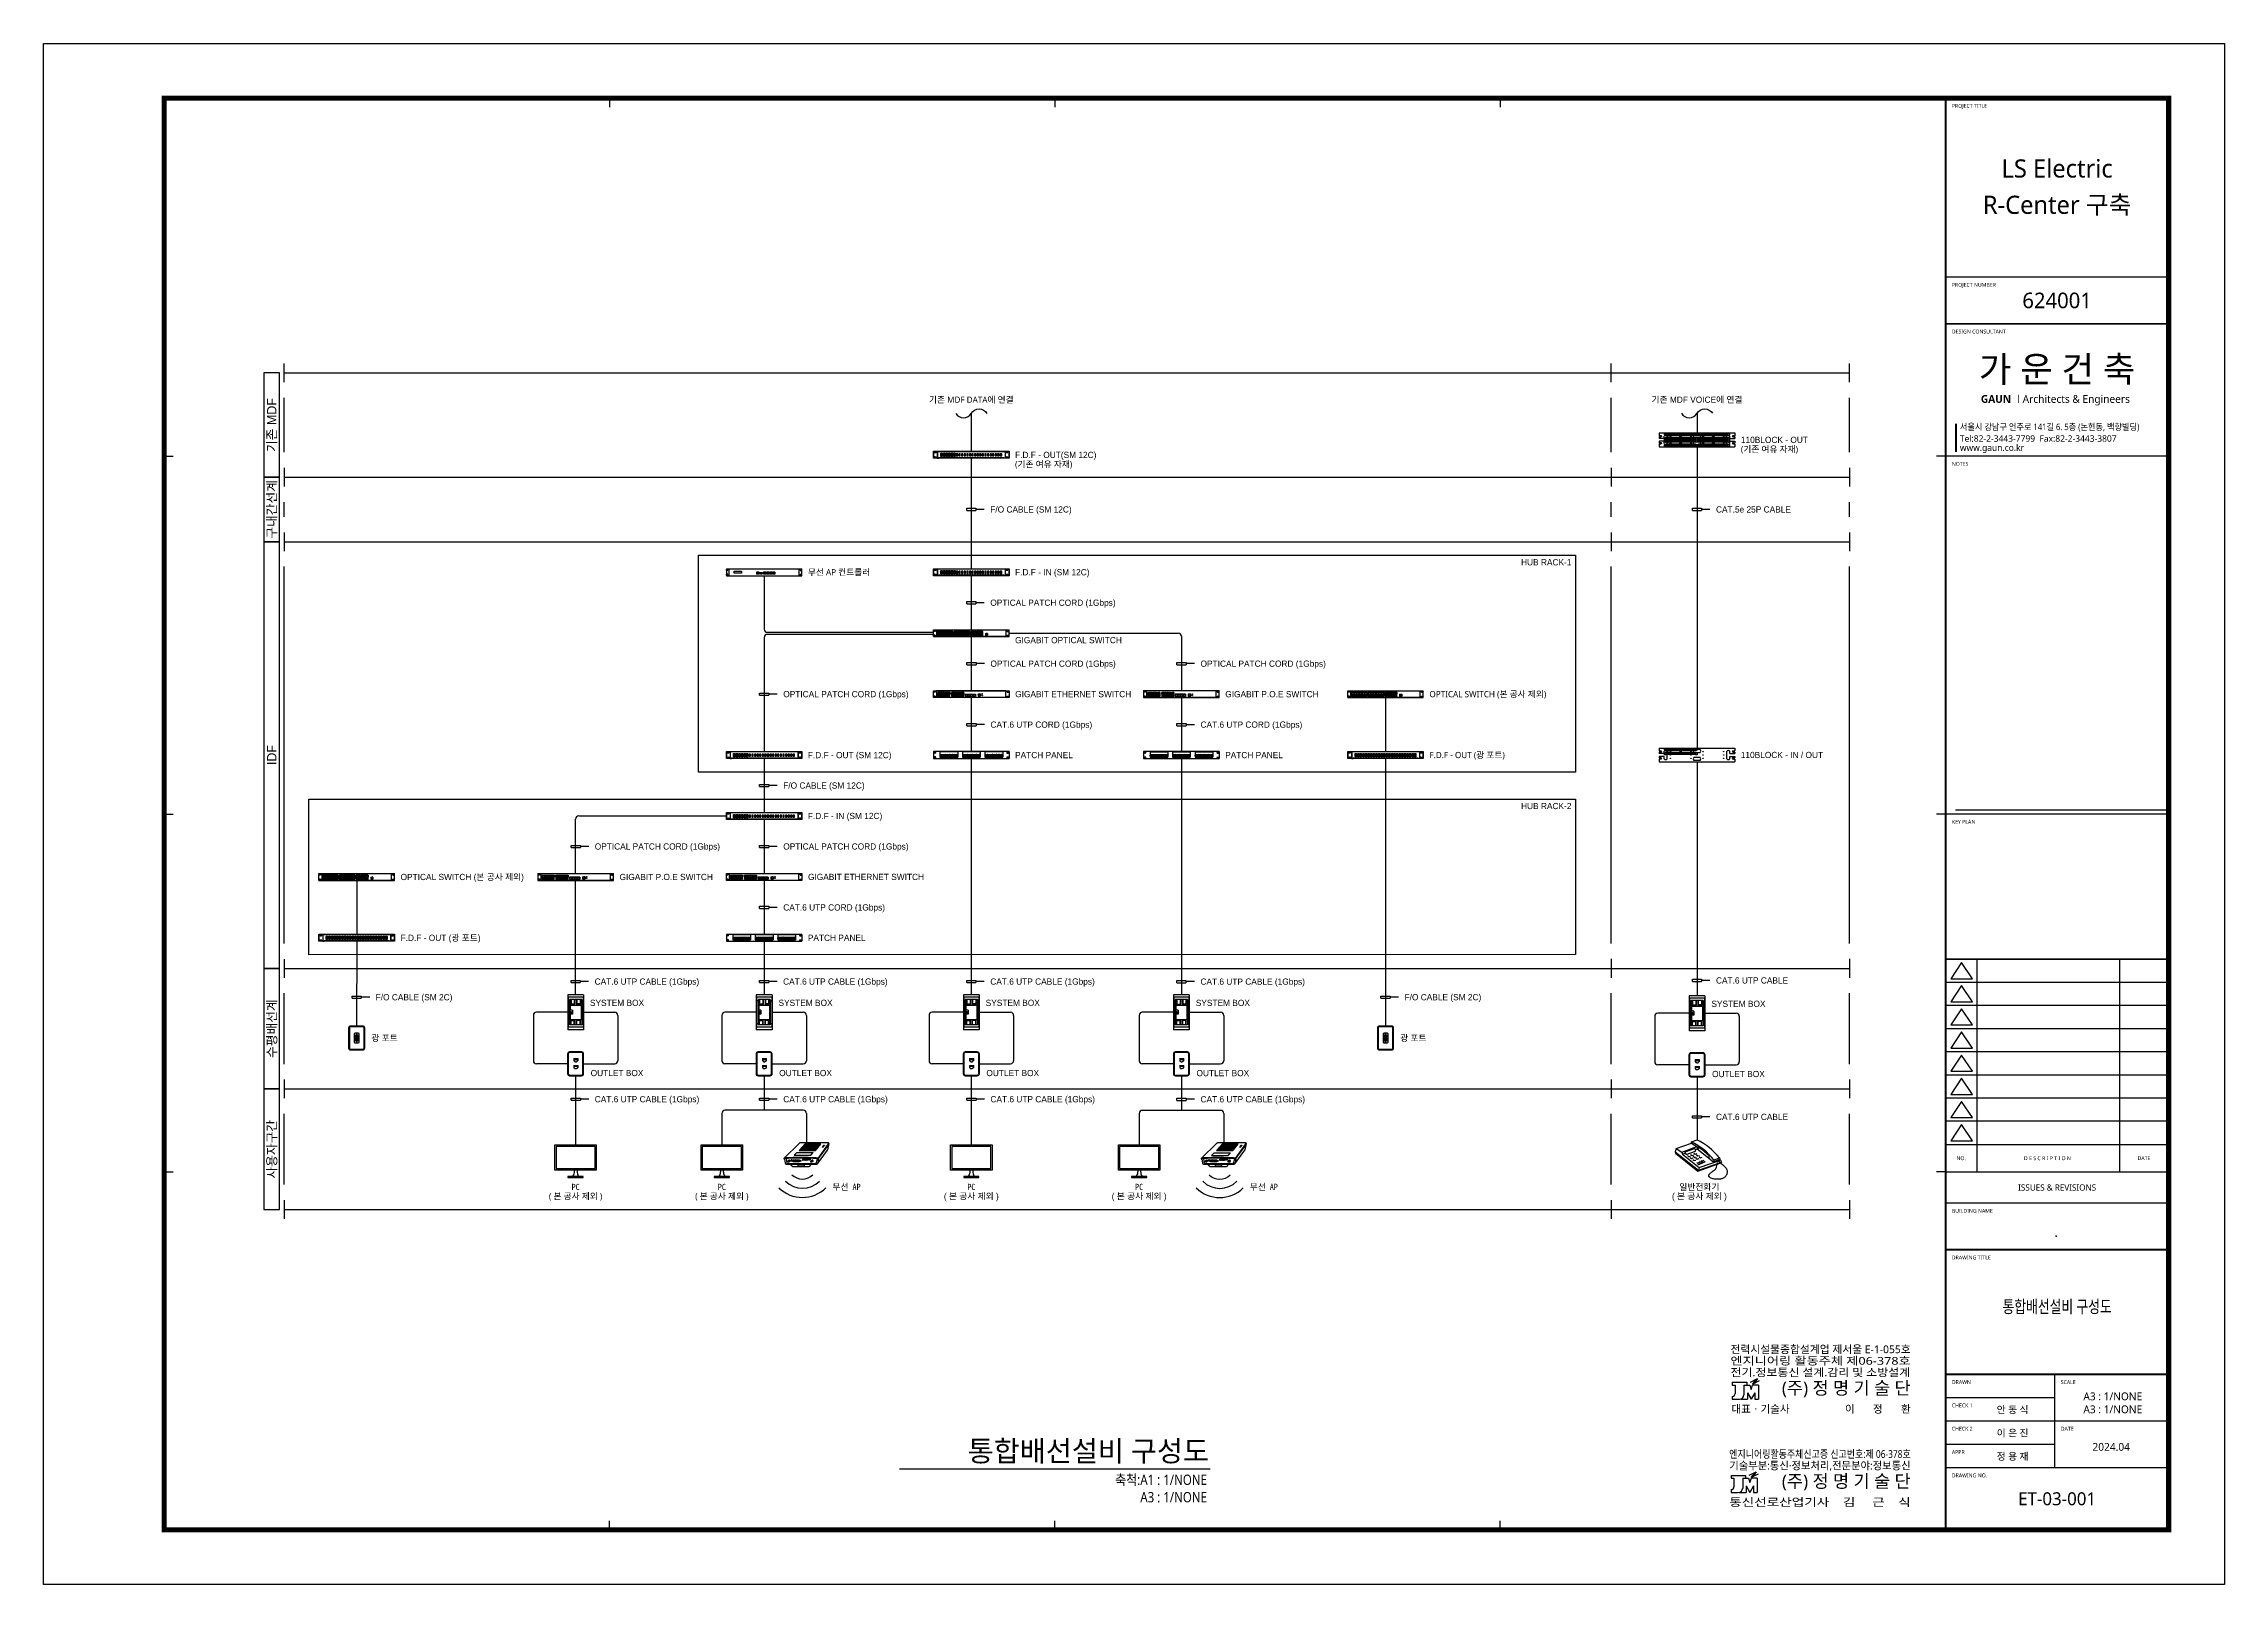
# Model space of a CAD drawing. Header units: millimetres. Extents: x 0 to 84100, y 0 to 29700.
# Drawn here: x 0 to 42050, y 0 to 29700 of the extents above; entities that cross this region are included whole.
import ezdxf
from ezdxf.enums import TextEntityAlignment as Align

# ---------------------------------------------------------------- set-up
doc = ezdxf.new("R2010")
doc.units = ezdxf.units.MM
doc.header["$LTSCALE"] = 1000
for name, color, linetype in [('B-system', 7, 'Continuous'), ('KEC-TEXT', 6, 'Continuous'), ('S', 4, 'Continuous'), ('SHT', 5, 'Continuous'), ('TEXT', 3, 'Continuous'), ('TIT', 2, 'Continuous'), ('XR-SHEET(통신)$0$WD', 6, 'Continuous')]:
    doc.layers.add(name, color=color, linetype=linetype)
doc.styles.add('GHS', font='malgun.ttf')
doc.styles.add('XR-SHEET$0$XR-SHEET$0$XR-SHEET$0$맑은고딕', font='malgun.ttf')
doc.styles.add('XR-SHEET$0$XR-SHEET$0$XREF-Form$0$맑은고딕', font='malgun.ttf')
doc.styles.add('XR-SHEET$0$XR-SHEET$0$XREF-Form$0$맑은고딕B', font='malgunbd.ttf')
doc.styles.add('굴림체', font='')
doc.styles.add('나눔고딕', font='')
doc.styles.add('돋움체', font='')
doc.styles.get('굴림체').set_extended_font_data('GulimChe')
doc.styles.get('나눔고딕').set_extended_font_data('나눔고딕')
doc.styles.get('돋움체').set_extended_font_data('DotumChe')

# ---------------------------------------------------------------- blocks, each defined once
blk = doc.blocks.new('XR-FORM-ET', base_point=(461, 408))
at = {"layer": 'SHT', "color": 171}
for p, q in [((43650, 114600), (43650, 113900)), ((78000, 114600), (78000, 113900)), ((112350, 114600), (112350, 113900)), ((9300, 87000), (10000, 87000)), ((146700, 87000), (146000, 87000)), ((9300, 59400), (10000, 59400)), ((146700, 59400), (146000, 59400)), ((9300, 31800), (10000, 31800)), ((146700, 31800), (146000, 31800)), ((43650, 4200), (43650, 4900)), ((78000, 4200), (78000, 4900)), ((112350, 4200), (112350, 4900))]:
    blk.add_line(p, q, dxfattribs=at)
at = {"layer": 'SHT'}
for p, q in [((163900, 59400), (146700, 59400)), ((163900, 48198), (146700, 48198)), ((149100, 48198), (149100, 31800)), ((160100, 48198), (160100, 31800)), ((163900, 46413), (146700, 46413)), ((163900, 44628), (146700, 44628)), ((163900, 42844), (146700, 42844)), ((163900, 41059), (146700, 41059)), ((163900, 39274), (146700, 39274)), ((163900, 37489), (146700, 37489)), ((163900, 35705), (146700, 35705)), ((146700, 33920), (163900, 33920)), ((146700, 31800), (163900, 31800)), ((146700, 25800), (163900, 25800)), ((155100, 16200), (155100, 9000)), ((146700, 14400), (155100, 14400)), ((146700, 12600), (163900, 12600)), ((146700, 10800), (155100, 10800)), ((146700, 9000), (163900, 9000))]:
    blk.add_line(p, q, dxfattribs=at)
blk.add_lwpolyline([(0, 118800), (168200, 118800), (168200, 0), (0, 0)], close=True, dxfattribs=at)
at = {"layer": 'SHT', "const_width": 400}
blk.add_lwpolyline([(9300, 114600), (163900, 114600), (163900, 4200), (9300, 4200)], close=True, dxfattribs=at)
at = {"layer": 'SHT'}
for points, const_width in [([(146700, 114600), (146700, 4200)], 160), ([(146700, 100800), (163900, 100800)], 114), ([(146700, 97200), (163900, 97200)], 114), ([(146700, 87000), (163900, 87000)], 114), ([(146700, 48198), (163900, 48198)], 114), ([(146700, 29400), (163900, 29400)], 114), ([(146700, 25800), (163900, 25800)], 160), ([(146700, 25800), (163900, 25800)], 140), ([(146700, 16200), (163900, 16200)], 160)]:
    blk.add_lwpolyline(points, dxfattribs=dict(at, const_width=const_width))
at = {"layer": 'SHT', "color": 7, "const_width": 140}
blk.add_lwpolyline([(147500, 89500), (147500, 87300)], dxfattribs=at)
at = {"layer": 'SHT', "linetype": 'Continuous', "ltscale": 2}
blk.add_lwpolyline([(147457, 59711), (163900, 59711)], dxfattribs=at)
at = {"layer": 'SHT', "linetype": 'Continuous', "flags": 128}
for points in [[(147937, 47949), (147097, 46700), (148777, 46700)], [(147937, 46165), (147097, 44915), (148777, 44915)], [(147937, 44380), (147097, 43131), (148777, 43131)], [(147937, 42595), (147097, 41346), (148777, 41346)], [(147937, 40810), (147097, 39561), (148777, 39561)], [(147937, 39026), (147097, 37776), (148777, 37776)], [(147937, 37241), (147097, 35992), (148777, 35992)], [(147937, 35456), (147097, 34207), (148777, 34207)]]:
    blk.add_lwpolyline(points, close=True, dxfattribs=at)
at = {"layer": 'SHT'}
for p in [(155226, 26855), (155300, 6600, -2754)]:
    blk.add_point(p, dxfattribs=at)
at = {"layer": 'XR-SHEET(통신)$0$WD', "color": 4}
for p, q in [((130248, 15590), (130248, 15367)), ((130248, 15590), (131366, 15590)), ((130248, 15367), (130472, 15367)), ((130472, 15367), (130472, 14705)), ((131142, 15367), (131142, 14605)), ((131142, 15367), (131589, 15367)), ((131366, 15590), (131366, 15367)), ((131589, 15367), (131701, 15032)), ((131641, 15594), (132187, 15864)), ((131701, 15032), (131812, 15367)), ((132077, 15810), (131805, 15443)), ((131805, 15443), (132351, 15713)), ((131805, 15443), (131956, 15552)), ((132259, 15367), (131812, 15367)), ((131833, 15480), (131983, 15589)), ((131861, 15518), (132011, 15626)), ((131879, 15479), (131928, 15515)), ((131888, 15555), (132038, 15664)), ((132187, 15864), (131915, 15497)), ((131916, 15592), (132066, 15701)), ((131943, 15629), (132093, 15738)), ((131971, 15667), (132121, 15775)), ((131999, 15704), (132149, 15813)), ((132026, 15741), (132176, 15850)), ((132054, 15778), (132141, 15842)), ((132259, 15367), (132259, 14270)), ((130248, 14493), (130248, 14270)), ((130248, 14493), (130260, 14493)), ((130248, 14270), (130807, 14270)), ((130903, 14284), (130903, 14270)), ((130903, 14270), (131421, 14270)), ((131421, 14780), (131701, 14270)), ((131421, 14780), (131421, 14270)), ((131980, 14780), (131701, 14270)), ((131980, 14780), (131980, 14270)), ((131980, 14270), (132259, 14270)), ((131545, 8409), (132092, 8679)), ((131982, 8625), (131710, 8257)), ((131710, 8257), (132256, 8527)), ((131765, 8332), (131915, 8441)), ((131793, 8369), (131943, 8478)), ((132092, 8679), (131819, 8311)), ((131820, 8407), (131971, 8515)), ((131848, 8444), (131998, 8553)), ((131876, 8481), (132026, 8590)), ((131903, 8518), (132053, 8627)), ((131931, 8556), (132081, 8664)), ((131958, 8593), (132046, 8656)), ((130153, 8405), (130153, 8181)), ((130153, 8405), (131270, 8405)), ((130153, 8181), (130377, 8181)), ((130153, 7308), (130153, 7084)), ((130153, 7308), (130164, 7308)), ((130153, 7084), (130712, 7084)), ((130377, 8181), (130377, 7520)), ((130808, 7098), (130808, 7084)), ((130808, 7084), (131326, 7084)), ((131047, 8181), (131047, 7419)), ((131047, 8181), (131494, 8181)), ((131270, 8405), (131270, 8181)), ((131326, 7595), (131605, 7084)), ((131326, 7595), (131326, 7084)), ((131494, 8181), (131605, 7846)), ((131605, 7846), (131717, 8181)), ((131885, 7595), (131605, 7084)), ((131710, 8257), (131860, 8366)), ((132164, 8181), (131717, 8181)), ((131738, 8295), (131888, 8404)), ((131784, 8294), (131833, 8329)), ((131885, 7595), (131885, 7084)), ((131885, 7084), (132164, 7084)), ((132164, 8181), (132164, 7084))]:
    blk.add_line(p, q, dxfattribs=at)
for centre, radius in [((130260, 14705), 212), ((130807, 14605), 335), ((130164, 7520), 212), ((130712, 7419), 335)]:
    blk.add_arc(centre, radius, 270, 0, dxfattribs=at)
at = {"layer": 'SHT', "color": 9, "style": 'XR-SHEET$0$XR-SHEET$0$XREF-Form$0$맑은고딕'}
for s, p in [('PROJECT TITLE', (147180, 114000)), ('PROJECT NUMBER', (147180, 100200)), ('DESIGN CONSULTANT', (147180, 96600)), ('NOTES', (147180, 86400)), ('KEY PLAN', (147180, 58800)), ('BUILDING NAME', (147180, 28800)), ('DRAWING TITLE', (147180, 25200)), ('DRAWN', (147180, 15600)), ('SCALE', (155580, 15600)), ('CHECK 1', (147180, 13800)), ('CHECK 2', (147180, 12000)), ('DATE', (155580, 12000)), ('APPR', (147180, 10200)), ('DRAWING NO.', (147180, 8400))]:
    blk.add_text(s, height=300, dxfattribs=at).set_placement(p, align=Align.MIDDLE_LEFT)
at = {"layer": 'SHT', "color": 3}
for s, height, style, p in [('LS Electric', 1400, 'XR-SHEET$0$XR-SHEET$0$XR-SHEET$0$맑은고딕', (155300, 109174)), ('R-Center 구축', 1400, 'XR-SHEET$0$XR-SHEET$0$XR-SHEET$0$맑은고딕', (155300, 106374)), ('GAUN ', 600, 'XR-SHEET$0$XR-SHEET$0$XREF-Form$0$맑은고딕B', (150686, 91400)), ('안 동 식', 540, 'XR-SHEET$0$XR-SHEET$0$XREF-Form$0$맑은고딕', (151865, 13467)), ('이 은 진', 540, 'XR-SHEET$0$XR-SHEET$0$XREF-Form$0$맑은고딕', (151865, 11667)), ('정 용 재', 540, 'XR-SHEET$0$XR-SHEET$0$XREF-Form$0$맑은고딕', (151865, 9867)), ('2024.04', 600, 'XR-SHEET$0$XR-SHEET$0$XREF-Form$0$맑은고딕', (159471, 10601))]:
    blk.add_text(s, height=height, dxfattribs=dict(at, style=style)).set_placement(p, align=Align.MIDDLE_CENTER)
at = {"layer": 'SHT', "style": 'XR-SHEET$0$XR-SHEET$0$XR-SHEET$0$맑은고딕'}
blk.add_text('624001', height=1200, dxfattribs=at).set_placement((155300, 99000), align=Align.MIDDLE_CENTER)
at = {"layer": 'SHT', "color": 2, "style": 'XR-SHEET$0$XR-SHEET$0$XREF-Form$0$맑은고딕B'}
blk.add_text('가 운 건 축', height=2000, dxfattribs=at).set_placement((155300, 93700), align=Align.MIDDLE_CENTER)
at = {"layer": 'SHT', "color": 7, "style": 'XR-SHEET$0$XR-SHEET$0$XREF-Form$0$맑은고딕'}
blk.add_text('l Architects & Engineers', height=600, dxfattribs=at).set_placement((156577, 91400), align=Align.MIDDLE_CENTER)
at = {"layer": 'SHT', "color": 7, "style": 'XR-SHEET$0$XR-SHEET$0$XREF-Form$0$맑은고딕', "width": 0.9}
blk.add_text('서울시 강남구 언주로 141길 6. 5층 (논현동, 백향빌딩)', height=500, dxfattribs=at).set_placement((147800, 89250), align=Align.MIDDLE_LEFT)
at = {"layer": 'SHT', "color": 7, "style": 'XR-SHEET$0$XR-SHEET$0$XREF-Form$0$맑은고딕'}
for s, p in [('Tel:82-2-3443-7799  Fax:82-2-3443-3807', (147800, 88350)), ('www.gaun.co.kr', (147800, 87650))]:
    blk.add_text(s, height=500, dxfattribs=at).set_placement(p, align=Align.MIDDLE_LEFT)
at = {"layer": 'SHT', "color": 9, "style": 'XR-SHEET$0$XR-SHEET$0$XREF-Form$0$맑은고딕'}
for s, height, p in [('NO.', 300, (147900, 32860)), ('D E S C R I P T I O N ', 300, (154600, 32860)), ('DATE', 300, (162000, 32860)), ('ISSUES & REVISIONS', 480, (155300, 30600))]:
    blk.add_text(s, height=height, dxfattribs=at).set_placement(p, align=Align.MIDDLE_CENTER)
at = {"layer": 'XR-SHEET(통신)$0$WD', "color": 4, "style": 'GHS'}
for s, width, p, p2 in [('전력시설물종합설계업 제서울 E-1-055호', 0.91927, (130104, 17826), (144006, 17826)), ('엔지니어링 활동주체 제06-378호', 1.128043, (130104, 16936), (144006, 16936)), ('전기.정보통신 설계.감리 및 소방설계', 1.013777, (130104, 16045), (143963, 16045)), ('엔지니어링활동주체신고증 신고번호:제 06-378호', 0.764554, (130009, 9750), (144006, 9750)), ('기술부분:통신·정보처리,전문분야:정보통신', 0.894617, (130009, 8859), (144006, 8859)), ('통신선로산업기사    김     근    식', 1.084493, (130009, 6039), (144006, 6039))]:
    blk.add_text(s, height=595.76, dxfattribs=dict(at, width=width)).set_placement(p, p2, align=Align.FIT)
for s, height, p in [('(주) 정 명 기 술 단', 992.94, (144006, 14644)), ('이       정       환', 595.76, (144006, 13225)), ('(주) 정 명 기 술 단', 992.94, (144006, 7459))]:
    blk.add_text(s, height=height, dxfattribs=at).set_placement(p, align=Align.RIGHT)
blk.add_text('대표ㆍ기술사 ', height=595.8, dxfattribs=at).set_placement((130182, 13225))
blk = doc.blocks.new('A$C346D2A37')
at = {"color": 0}
for p, q in [((0, 726), (91, 726)), ((0, 726), (0, 347)), ((91, 347), (0, 347)), ((45, 0), (45, 347)), ((91, 726), (91, 347))]:
    blk.add_line(p, q, dxfattribs=at)
blk = doc.blocks.new('2128gpoe')
at = {"color": 0, "lineweight": -3}
for p, q in [((48, 951), (240, 951)), ((240, 801), (48, 801)), ((240, 210), (48, 210)), ((48, 60), (240, 60)), ((1349, 995), (419, 995)), ((419, 995), (419, 56)), ((419, 56), (10902, 56)), ((10902, 995), (1349, 995)), ((10902, 56), (10902, 995)), ((11295, 951), (11103, 951)), ((11103, 801), (11295, 801)), ((11103, 210), (11295, 210)), ((11295, 60), (11103, 60)), ((11295, 60), (11103, 60))]:
    blk.add_line(p, q, dxfattribs=at)
at = {"color": 0}
for p, q in [((620, 781), (2442, 781)), ((620, 496), (620, 781)), ((2442, 496), (620, 496)), ((2442, 496), (620, 496)), ((620, 496), (620, 211)), ((620, 211), (2442, 211)), ((657, 724), (657, 756)), ((657, 756), (708, 756)), ((708, 724), (657, 724)), ((708, 268), (657, 268)), ((657, 268), (657, 235)), ((657, 235), (708, 235)), ((663, 692), (663, 534)), ((717, 692), (663, 692)), ((663, 534), (927, 534)), ((663, 300), (663, 457)), ((663, 457), (927, 457)), ((717, 300), (663, 300)), ((708, 756), (708, 724)), ((708, 235), (708, 268)), ((756, 724), (717, 724)), ((717, 724), (717, 692)), ((717, 268), (717, 300)), ((756, 268), (717, 268)), ((834, 756), (756, 756)), ((756, 756), (756, 724)), ((756, 235), (756, 268)), ((834, 235), (756, 235)), ((834, 724), (834, 756)), ((874, 724), (834, 724)), ((874, 268), (834, 268)), ((834, 268), (834, 235)), ((874, 692), (874, 724)), ((927, 692), (874, 692)), ((927, 300), (874, 300)), ((874, 300), (874, 268)), ((933, 756), (882, 756)), ((882, 756), (882, 724)), ((882, 724), (933, 724)), ((882, 268), (933, 268)), ((882, 235), (882, 268)), ((933, 235), (882, 235)), ((927, 534), (927, 692)), ((927, 457), (927, 300)), ((933, 724), (933, 756)), ((933, 268), (933, 235)), ((952, 724), (952, 756)), ((952, 756), (1003, 756)), ((1003, 724), (952, 724)), ((1003, 268), (952, 268)), ((952, 268), (952, 235)), ((952, 235), (1003, 235)), ((957, 692), (957, 534)), ((1011, 692), (957, 692)), ((957, 534), (1222, 534)), ((957, 300), (957, 457)), ((957, 457), (1222, 457)), ((1011, 300), (957, 300)), ((1003, 756), (1003, 724)), ((1003, 235), (1003, 268)), ((1050, 724), (1011, 724)), ((1011, 724), (1011, 692)), ((1011, 268), (1011, 300)), ((1050, 268), (1011, 268)), ((1129, 756), (1050, 756)), ((1050, 756), (1050, 724)), ((1050, 235), (1050, 268)), ((1129, 235), (1050, 235)), ((1129, 724), (1129, 756)), ((1168, 724), (1129, 724)), ((1168, 268), (1129, 268)), ((1129, 268), (1129, 235)), ((1168, 692), (1168, 724)), ((1222, 692), (1168, 692)), ((1222, 300), (1168, 300)), ((1168, 300), (1168, 268)), ((1227, 756), (1176, 756)), ((1176, 756), (1176, 724)), ((1176, 724), (1227, 724)), ((1176, 268), (1227, 268)), ((1176, 235), (1176, 268)), ((1227, 235), (1176, 235)), ((1222, 534), (1222, 692)), ((1222, 457), (1222, 300)), ((1227, 724), (1227, 756)), ((1227, 268), (1227, 235)), ((1246, 724), (1246, 756)), ((1246, 756), (1297, 756)), ((1297, 724), (1246, 724)), ((1297, 268), (1246, 268)), ((1246, 268), (1246, 235)), ((1246, 235), (1297, 235)), ((1252, 692), (1252, 534)), ((1305, 692), (1252, 692)), ((1252, 534), (1516, 534)), ((1252, 300), (1252, 457)), ((1252, 457), (1516, 457)), ((1305, 300), (1252, 300)), ((1297, 756), (1297, 724)), ((1297, 235), (1297, 268)), ((1345, 724), (1305, 724)), ((1305, 724), (1305, 692)), ((1305, 268), (1305, 300)), ((1345, 268), (1305, 268)), ((1423, 756), (1345, 756)), ((1345, 756), (1345, 724)), ((1345, 235), (1345, 268)), ((1423, 235), (1345, 235)), ((1423, 724), (1423, 756)), ((1462, 724), (1423, 724)), ((1462, 268), (1423, 268)), ((1423, 268), (1423, 235)), ((1462, 692), (1462, 724)), ((1516, 692), (1462, 692)), ((1516, 300), (1462, 300)), ((1462, 300), (1462, 268)), ((1522, 756), (1471, 756)), ((1471, 756), (1471, 724)), ((1471, 724), (1522, 724)), ((1471, 268), (1522, 268)), ((1471, 235), (1471, 268)), ((1522, 235), (1471, 235)), ((1516, 534), (1516, 692)), ((1516, 457), (1516, 300)), ((1522, 724), (1522, 756)), ((1522, 268), (1522, 235)), ((1541, 724), (1541, 756)), ((1541, 756), (1592, 756)), ((1592, 724), (1541, 724)), ((1592, 268), (1541, 268)), ((1541, 268), (1541, 235)), ((1541, 235), (1592, 235)), ((1546, 692), (1546, 534)), ((1600, 692), (1546, 692)), ((1546, 534), (1811, 534)), ((1546, 300), (1546, 457)), ((1546, 457), (1811, 457)), ((1600, 300), (1546, 300)), ((1592, 756), (1592, 724)), ((1592, 235), (1592, 268)), ((1639, 724), (1600, 724)), ((1600, 724), (1600, 692)), ((1600, 268), (1600, 300)), ((1639, 268), (1600, 268)), ((1718, 756), (1639, 756)), ((1639, 756), (1639, 724)), ((1639, 235), (1639, 268)), ((1718, 235), (1639, 235)), ((1718, 724), (1718, 756)), ((1757, 724), (1718, 724)), ((1757, 268), (1718, 268)), ((1718, 268), (1718, 235)), ((1757, 692), (1757, 724)), ((1811, 692), (1757, 692)), ((1811, 300), (1757, 300)), ((1757, 300), (1757, 268)), ((1816, 756), (1765, 756)), ((1765, 756), (1765, 724)), ((1765, 724), (1816, 724)), ((1765, 268), (1816, 268)), ((1765, 235), (1765, 268)), ((1816, 235), (1765, 235)), ((1811, 534), (1811, 692)), ((1811, 457), (1811, 300)), ((1816, 724), (1816, 756)), ((1816, 268), (1816, 235)), ((1835, 724), (1835, 756)), ((1835, 756), (1886, 756)), ((1886, 724), (1835, 724)), ((1886, 268), (1835, 268)), ((1835, 268), (1835, 235)), ((1835, 235), (1886, 235)), ((1840, 692), (1840, 534)), ((1894, 692), (1840, 692)), ((1840, 534), (2105, 534)), ((1840, 300), (1840, 457)), ((1840, 457), (2105, 457)), ((1894, 300), (1840, 300)), ((1886, 756), (1886, 724)), ((1886, 235), (1886, 268)), ((1933, 724), (1894, 724)), ((1894, 724), (1894, 692)), ((1894, 268), (1894, 300)), ((1933, 268), (1894, 268)), ((2012, 756), (1933, 756)), ((1933, 756), (1933, 724)), ((1933, 235), (1933, 268)), ((2012, 235), (1933, 235)), ((2012, 724), (2012, 756)), ((2051, 724), (2012, 724)), ((2051, 268), (2012, 268)), ((2012, 268), (2012, 235)), ((2051, 692), (2051, 724)), ((2105, 692), (2051, 692)), ((2105, 300), (2051, 300)), ((2051, 300), (2051, 268)), ((2110, 756), (2059, 756)), ((2059, 756), (2059, 724)), ((2059, 724), (2110, 724)), ((2059, 268), (2110, 268)), ((2059, 235), (2059, 268)), ((2110, 235), (2059, 235)), ((2105, 534), (2105, 692)), ((2105, 457), (2105, 300)), ((2110, 724), (2110, 756)), ((2110, 268), (2110, 235)), ((2129, 724), (2129, 756)), ((2129, 756), (2180, 756)), ((2180, 724), (2129, 724)), ((2180, 268), (2129, 268)), ((2129, 268), (2129, 235)), ((2129, 235), (2180, 235)), ((2135, 692), (2135, 534)), ((2189, 692), (2135, 692)), ((2135, 534), (2399, 534)), ((2135, 300), (2135, 457)), ((2135, 457), (2399, 457)), ((2189, 300), (2135, 300)), ((2180, 756), (2180, 724)), ((2180, 235), (2180, 268)), ((2228, 724), (2189, 724)), ((2189, 724), (2189, 692)), ((2189, 268), (2189, 300)), ((2228, 268), (2189, 268)), ((2306, 756), (2228, 756)), ((2228, 756), (2228, 724)), ((2228, 235), (2228, 268)), ((2306, 235), (2228, 235)), ((2306, 724), (2306, 756)), ((2346, 724), (2306, 724)), ((2346, 268), (2306, 268)), ((2306, 268), (2306, 235)), ((2346, 692), (2346, 724)), ((2399, 692), (2346, 692)), ((2399, 300), (2346, 300)), ((2346, 300), (2346, 268)), ((2405, 756), (2354, 756)), ((2354, 756), (2354, 724)), ((2354, 724), (2405, 724)), ((2354, 268), (2405, 268)), ((2354, 235), (2354, 268)), ((2405, 235), (2354, 235)), ((2399, 534), (2399, 692)), ((2399, 457), (2399, 300)), ((2405, 724), (2405, 756)), ((2405, 268), (2405, 235)), ((2442, 781), (2442, 496)), ((2442, 211), (2442, 496)), ((2720, 781), (4542, 781)), ((2720, 496), (2720, 781)), ((4542, 496), (2720, 496)), ((4542, 496), (2720, 496)), ((2720, 496), (2720, 211)), ((2720, 211), (4542, 211)), ((2757, 724), (2757, 756)), ((2757, 756), (2808, 756)), ((2808, 724), (2757, 724)), ((2808, 268), (2757, 268)), ((2757, 268), (2757, 235)), ((2757, 235), (2808, 235)), ((2763, 692), (2763, 534)), ((2816, 692), (2763, 692)), ((2763, 534), (3027, 534)), ((2763, 300), (2763, 457)), ((2763, 457), (3027, 457)), ((2816, 300), (2763, 300)), ((2808, 756), (2808, 724)), ((2808, 235), (2808, 268)), ((2856, 724), (2816, 724)), ((2816, 724), (2816, 692)), ((2816, 268), (2816, 300)), ((2856, 268), (2816, 268)), ((2934, 756), (2856, 756)), ((2856, 756), (2856, 724)), ((2856, 235), (2856, 268)), ((2934, 235), (2856, 235)), ((2934, 724), (2934, 756)), ((2974, 724), (2934, 724)), ((2974, 268), (2934, 268)), ((2934, 268), (2934, 235)), ((2974, 692), (2974, 724)), ((3027, 692), (2974, 692)), ((3027, 300), (2974, 300)), ((2974, 300), (2974, 268)), ((3033, 756), (2982, 756)), ((2982, 756), (2982, 724)), ((2982, 724), (3033, 724)), ((2982, 268), (3033, 268)), ((2982, 235), (2982, 268)), ((3033, 235), (2982, 235)), ((3027, 534), (3027, 692)), ((3027, 457), (3027, 300)), ((3033, 724), (3033, 756)), ((3033, 268), (3033, 235)), ((3052, 724), (3052, 756)), ((3052, 756), (3103, 756)), ((3103, 724), (3052, 724)), ((3103, 268), (3052, 268)), ((3052, 268), (3052, 235)), ((3052, 235), (3103, 235)), ((3057, 692), (3057, 534)), ((3111, 692), (3057, 692)), ((3057, 534), (3322, 534)), ((3057, 300), (3057, 457)), ((3057, 457), (3322, 457)), ((3111, 300), (3057, 300)), ((3103, 756), (3103, 724)), ((3103, 235), (3103, 268)), ((3150, 724), (3111, 724)), ((3111, 724), (3111, 692)), ((3111, 268), (3111, 300)), ((3150, 268), (3111, 268)), ((3229, 756), (3150, 756)), ((3150, 756), (3150, 724)), ((3150, 235), (3150, 268)), ((3229, 235), (3150, 235)), ((3229, 724), (3229, 756)), ((3268, 724), (3229, 724)), ((3268, 268), (3229, 268)), ((3229, 268), (3229, 235)), ((3268, 692), (3268, 724)), ((3322, 692), (3268, 692)), ((3322, 300), (3268, 300)), ((3268, 300), (3268, 268)), ((3327, 756), (3276, 756)), ((3276, 756), (3276, 724)), ((3276, 724), (3327, 724)), ((3276, 268), (3327, 268)), ((3276, 235), (3276, 268)), ((3327, 235), (3276, 235)), ((3322, 534), (3322, 692)), ((3322, 457), (3322, 300)), ((3327, 724), (3327, 756)), ((3327, 268), (3327, 235)), ((3346, 724), (3346, 756)), ((3346, 756), (3397, 756)), ((3397, 724), (3346, 724)), ((3397, 268), (3346, 268)), ((3346, 268), (3346, 235)), ((3346, 235), (3397, 235)), ((3352, 692), (3352, 534)), ((3405, 692), (3352, 692)), ((3352, 534), (3616, 534)), ((3352, 300), (3352, 457)), ((3352, 457), (3616, 457)), ((3405, 300), (3352, 300)), ((3397, 756), (3397, 724)), ((3397, 235), (3397, 268)), ((3445, 724), (3405, 724)), ((3405, 724), (3405, 692)), ((3405, 268), (3405, 300)), ((3445, 268), (3405, 268)), ((3523, 756), (3445, 756)), ((3445, 756), (3445, 724)), ((3445, 235), (3445, 268)), ((3523, 235), (3445, 235)), ((3523, 724), (3523, 756)), ((3562, 724), (3523, 724)), ((3562, 268), (3523, 268)), ((3523, 268), (3523, 235)), ((3562, 692), (3562, 724)), ((3616, 692), (3562, 692)), ((3616, 300), (3562, 300)), ((3562, 300), (3562, 268)), ((3622, 756), (3571, 756)), ((3571, 756), (3571, 724)), ((3571, 724), (3622, 724)), ((3571, 268), (3622, 268)), ((3571, 235), (3571, 268)), ((3622, 235), (3571, 235)), ((3616, 534), (3616, 692)), ((3616, 457), (3616, 300)), ((3622, 724), (3622, 756)), ((3622, 268), (3622, 235)), ((3640, 724), (3640, 756)), ((3640, 756), (3691, 756)), ((3691, 724), (3640, 724)), ((3691, 268), (3640, 268)), ((3640, 268), (3640, 235)), ((3640, 235), (3691, 235)), ((3646, 692), (3646, 534)), ((3700, 692), (3646, 692)), ((3646, 534), (3910, 534)), ((3646, 300), (3646, 457)), ((3646, 457), (3910, 457)), ((3700, 300), (3646, 300)), ((3691, 756), (3691, 724)), ((3691, 235), (3691, 268)), ((3739, 724), (3700, 724)), ((3700, 724), (3700, 692)), ((3700, 268), (3700, 300)), ((3739, 268), (3700, 268)), ((3817, 756), (3739, 756)), ((3739, 756), (3739, 724)), ((3739, 235), (3739, 268)), ((3817, 235), (3739, 235)), ((3817, 724), (3817, 756)), ((3857, 724), (3817, 724)), ((3857, 268), (3817, 268)), ((3817, 268), (3817, 235)), ((3857, 692), (3857, 724)), ((3910, 692), (3857, 692)), ((3910, 300), (3857, 300)), ((3857, 300), (3857, 268)), ((3916, 756), (3865, 756)), ((3865, 756), (3865, 724)), ((3865, 724), (3916, 724)), ((3865, 268), (3916, 268)), ((3865, 235), (3865, 268)), ((3916, 235), (3865, 235)), ((3910, 534), (3910, 692)), ((3910, 457), (3910, 300)), ((3916, 724), (3916, 756)), ((3916, 268), (3916, 235)), ((3935, 724), (3935, 756)), ((3935, 756), (3986, 756)), ((3986, 724), (3935, 724)), ((3986, 268), (3935, 268)), ((3935, 268), (3935, 235)), ((3935, 235), (3986, 235)), ((3940, 692), (3940, 534)), ((3994, 692), (3940, 692)), ((3940, 534), (4205, 534)), ((3940, 300), (3940, 457)), ((3940, 457), (4205, 457)), ((3994, 300), (3940, 300)), ((3986, 756), (3986, 724)), ((3986, 235), (3986, 268)), ((4033, 724), (3994, 724)), ((3994, 724), (3994, 692)), ((3994, 268), (3994, 300)), ((4033, 268), (3994, 268)), ((4112, 756), (4033, 756)), ((4033, 756), (4033, 724)), ((4033, 235), (4033, 268)), ((4112, 235), (4033, 235)), ((4112, 724), (4112, 756)), ((4151, 724), (4112, 724)), ((4151, 268), (4112, 268)), ((4112, 268), (4112, 235)), ((4151, 692), (4151, 724)), ((4205, 692), (4151, 692)), ((4205, 300), (4151, 300)), ((4151, 300), (4151, 268)), ((4210, 756), (4159, 756)), ((4159, 756), (4159, 724)), ((4159, 724), (4210, 724)), ((4159, 268), (4210, 268)), ((4159, 235), (4159, 268)), ((4210, 235), (4159, 235)), ((4205, 534), (4205, 692)), ((4205, 457), (4205, 300)), ((4210, 724), (4210, 756)), ((4210, 268), (4210, 235)), ((4229, 724), (4229, 756)), ((4229, 756), (4280, 756)), ((4280, 724), (4229, 724)), ((4280, 268), (4229, 268)), ((4229, 268), (4229, 235)), ((4229, 235), (4280, 235)), ((4235, 692), (4235, 534)), ((4288, 692), (4235, 692)), ((4235, 534), (4499, 534)), ((4235, 300), (4235, 457)), ((4235, 457), (4499, 457)), ((4288, 300), (4235, 300)), ((4280, 756), (4280, 724)), ((4280, 235), (4280, 268)), ((4328, 724), (4288, 724)), ((4288, 724), (4288, 692)), ((4288, 268), (4288, 300)), ((4328, 268), (4288, 268)), ((4406, 756), (4328, 756)), ((4328, 756), (4328, 724)), ((4328, 235), (4328, 268)), ((4406, 235), (4328, 235)), ((4406, 724), (4406, 756)), ((4446, 724), (4406, 724)), ((4446, 268), (4406, 268)), ((4406, 268), (4406, 235)), ((4446, 692), (4446, 724)), ((4499, 692), (4446, 692)), ((4499, 300), (4446, 300)), ((4446, 300), (4446, 268)), ((4505, 756), (4454, 756)), ((4454, 756), (4454, 724)), ((4454, 724), (4505, 724)), ((4454, 268), (4505, 268)), ((4454, 235), (4454, 268)), ((4505, 235), (4454, 235)), ((4499, 534), (4499, 692)), ((4499, 457), (4499, 300)), ((4505, 724), (4505, 756)), ((4505, 268), (4505, 235)), ((4542, 781), (4542, 496)), ((4542, 211), (4542, 496)), ((5121, 487), (4751, 487)), ((4751, 487), (4751, 247)), ((4751, 247), (4853, 247)), ((4853, 247), (4853, 214)), ((4853, 214), (5019, 214)), ((4858, 256), (5015, 256)), ((4858, 231), (4858, 256)), ((4870, 231), (4858, 231)), ((4870, 218), (4870, 231)), ((5002, 218), (4870, 218)), ((5015, 231), (5002, 231)), ((5002, 231), (5002, 218)), ((5015, 256), (5015, 231)), ((5019, 214), (5019, 247)), ((5019, 247), (5121, 247)), ((5121, 247), (5121, 487)), ((5512, 487), (5142, 487)), ((5142, 487), (5142, 247)), ((5142, 247), (5244, 247)), ((5244, 247), (5244, 214)), ((5244, 214), (5410, 214)), ((5248, 256), (5405, 256)), ((5248, 231), (5248, 256)), ((5261, 231), (5248, 231)), ((5261, 218), (5261, 231)), ((5393, 218), (5261, 218)), ((5405, 231), (5393, 231)), ((5393, 231), (5393, 218)), ((5405, 256), (5405, 231)), ((5410, 214), (5410, 247)), ((5410, 247), (5512, 247)), ((5512, 247), (5512, 487)), ((5902, 487), (5533, 487)), ((5533, 487), (5533, 247)), ((5533, 247), (5634, 247)), ((5634, 247), (5634, 214)), ((5634, 214), (5801, 214)), ((5639, 256), (5796, 256)), ((5639, 231), (5639, 256)), ((5651, 231), (5639, 231)), ((5651, 218), (5651, 231)), ((5784, 218), (5651, 218)), ((5796, 231), (5784, 231)), ((5784, 231), (5784, 218)), ((5796, 256), (5796, 231)), ((5801, 214), (5801, 247)), ((5801, 247), (5902, 247)), ((5902, 247), (5902, 487)), ((6293, 487), (5923, 487)), ((5923, 487), (5923, 247)), ((5923, 247), (6025, 247)), ((6025, 247), (6025, 214)), ((6025, 214), (6192, 214)), ((6030, 256), (6187, 256)), ((6030, 231), (6030, 256)), ((6042, 231), (6030, 231)), ((6042, 218), (6042, 231)), ((6174, 218), (6042, 218)), ((6187, 231), (6174, 231)), ((6174, 231), (6174, 218)), ((6187, 256), (6187, 231)), ((6192, 214), (6192, 247)), ((6192, 247), (6293, 247)), ((6293, 247), (6293, 487)), ((6736, 486), (6736, 523)), ((6736, 523), (6794, 523)), ((6794, 486), (6736, 486)), ((6742, 449), (6742, 270)), ((6804, 449), (6742, 449)), ((6742, 270), (7044, 270)), ((6794, 523), (6794, 486)), ((6848, 486), (6804, 486)), ((6804, 486), (6804, 449)), ((6938, 523), (6848, 523)), ((6848, 523), (6848, 486)), ((6938, 486), (6938, 523)), ((6983, 486), (6938, 486)), ((6983, 449), (6983, 486)), ((7044, 449), (6983, 449)), ((7050, 523), (6992, 523)), ((6992, 523), (6992, 486)), ((6992, 486), (7050, 486)), ((7044, 270), (7044, 449)), ((7050, 486), (7050, 523))]:
    blk.add_line(p, q, dxfattribs=at)
at = {"color": 0, "ltscale": 2}
for p, q in [((4747, 491), (4747, 209)), ((4747, 491), (5125, 491)), ((4747, 209), (5125, 209)), ((5125, 491), (5125, 209)), ((5138, 491), (5138, 209)), ((5138, 491), (5516, 491)), ((5138, 209), (5516, 209)), ((5516, 491), (5516, 209)), ((5529, 491), (5529, 209)), ((5529, 491), (5906, 491)), ((5529, 209), (5906, 209)), ((5906, 491), (5906, 209)), ((5919, 491), (5919, 209)), ((5919, 491), (6297, 491)), ((5919, 209), (6297, 209)), ((6297, 491), (6297, 209)), ((6709, 555), (6709, 247)), ((6709, 555), (7079, 555)), ((6709, 247), (7079, 247)), ((7079, 555), (7079, 247))]:
    blk.add_line(p, q, dxfattribs=at)
at = {"color": 0}
blk.add_lwpolyline([(0, 1037), (11357, 1037), (11357, 0), (0, 0)], close=True, dxfattribs=at)
for centre in [(7329, 566), (7329, 470), (7329, 294)]:
    blk.add_circle(centre, 24.2, dxfattribs=at)
at = {"color": 0, "lineweight": -3, "extrusion": (0, 0, -1)}
for centre, major_axis, start_param, end_param in [((144, 876), (-122, 0), -0.6634965, 0.6622487), ((144, 135), (122, 0), 2.4791925, 3.8049377), ((144, 876), (122, 0), -0.6621869, 0.6635583), ((144, 135), (-122, 0), 2.4782009, 3.8039461), ((11199, 876), (-122, 0), -0.6639823, 0.6617629), ((11199, 135), (122, 0), 2.4796633, 3.8054086), ((11199, 876), (122, 0), -0.6621686, 0.6635767), ((11199, 135), (-122, 0), 2.4781869, 3.8039321)]:
    blk.add_ellipse(centre, major_axis=major_axis, ratio=1, start_param=start_param, end_param=end_param, dxfattribs=at)
at = {"color": 0, "lineweight": -3, "style": '돋움체', "width": 0.8}
for s, p in [('CONSOLE', (6843, 203)), ('ALM', (7385, 555)), ('RUN', (7390, 455)), ('RUN', (7390, 279))]:
    blk.add_text(s, height=22, dxfattribs=at).set_placement(p)
blk = doc.blocks.new('PPANEL')
at = {"color": 0, "lineweight": -3}
for p, q in [((0, 1906), (0, 0)), ((20777, 1906), (0, 1906)), ((0, 0), (20776, 0)), ((214, 1779), (565, 1779)), ((565, 1504), (214, 1504)), ((565, 422), (214, 422)), ((214, 148), (565, 148)), ((1765, 1796), (1765, 401)), ((6658, 1796), (1765, 1796)), ((1765, 1131), (6658, 1131)), ((1765, 444), (6658, 444)), ((1765, 401), (6658, 401)), ((1830, 642), (1830, 943)), ((1830, 943), (2345, 943)), ((1830, 642), (1958, 642)), ((1958, 567), (1958, 642)), ((1958, 567), (2001, 567)), ((2001, 524), (2001, 567)), ((2001, 524), (2173, 524)), ((2173, 524), (2173, 567)), ((2173, 567), (2216, 567)), ((2216, 642), (2345, 642)), ((2216, 567), (2216, 642)), ((2345, 642), (2345, 943)), ((2430, 642), (2430, 943)), ((2430, 943), (2945, 943)), ((2430, 642), (2559, 642)), ((2559, 567), (2559, 642)), ((2559, 567), (2602, 567)), ((2602, 524), (2602, 567)), ((2602, 524), (2774, 524)), ((2774, 567), (2817, 567)), ((2774, 524), (2774, 567)), ((2817, 642), (2945, 642)), ((2817, 567), (2817, 642)), ((2945, 642), (2945, 943)), ((3031, 642), (3031, 943)), ((3031, 943), (3546, 943)), ((3031, 642), (3160, 642)), ((3160, 567), (3160, 642)), ((3160, 567), (3203, 567)), ((3203, 524), (3203, 567)), ((3203, 524), (3374, 524)), ((3374, 524), (3374, 567)), ((3374, 567), (3417, 567)), ((3417, 642), (3546, 642)), ((3417, 567), (3417, 642)), ((3546, 642), (3546, 943)), ((3632, 642), (3632, 943)), ((3632, 943), (4147, 943)), ((3632, 642), (3761, 642)), ((3761, 567), (3761, 642)), ((3761, 567), (3804, 567)), ((3804, 524), (3804, 567)), ((3804, 524), (3975, 524)), ((3975, 567), (4018, 567)), ((3975, 524), (3975, 567)), ((4018, 642), (4147, 642)), ((4018, 567), (4018, 642)), ((4147, 642), (4147, 943)), ((4234, 642), (4234, 943)), ((4234, 943), (4749, 943)), ((4234, 642), (4363, 642)), ((4363, 567), (4363, 642)), ((4363, 567), (4406, 567)), ((4406, 524), (4406, 567)), ((4406, 524), (4577, 524)), ((4577, 524), (4577, 567)), ((4577, 567), (4620, 567)), ((4620, 567), (4620, 642)), ((4620, 642), (4749, 642)), ((4749, 642), (4749, 943)), ((4835, 642), (4835, 943)), ((4835, 943), (5350, 943)), ((4835, 642), (4964, 642)), ((4964, 567), (4964, 642)), ((4964, 567), (5007, 567)), ((5007, 524), (5007, 567)), ((5007, 524), (5178, 524)), ((5178, 567), (5221, 567)), ((5178, 524), (5178, 567)), ((5221, 642), (5350, 642)), ((5221, 567), (5221, 642)), ((5350, 642), (5350, 943)), ((5437, 642), (5437, 943)), ((5437, 943), (5952, 943)), ((5437, 642), (5566, 642)), ((5566, 567), (5566, 642)), ((5566, 567), (5609, 567)), ((5609, 524), (5609, 567)), ((5609, 524), (5780, 524)), ((5780, 524), (5780, 567)), ((5780, 567), (5823, 567)), ((5823, 567), (5823, 642)), ((5823, 642), (5952, 642)), ((5952, 642), (5952, 943)), ((6038, 642), (6038, 943)), ((6038, 943), (6553, 943)), ((6038, 642), (6167, 642)), ((6167, 567), (6167, 642)), ((6167, 567), (6210, 567)), ((6210, 524), (6210, 567)), ((6210, 524), (6381, 524)), ((6381, 567), (6424, 567)), ((6381, 524), (6381, 567)), ((6424, 642), (6553, 642)), ((6424, 567), (6424, 642)), ((6553, 642), (6553, 943)), ((6658, 1796), (6658, 401)), ((12850, 1797), (7957, 1797)), ((7957, 1797), (7957, 402)), ((7957, 1132), (12850, 1132)), ((7957, 445), (12850, 445)), ((7957, 402), (12850, 402)), ((8022, 643), (8022, 943)), ((8022, 943), (8537, 943)), ((8022, 643), (8150, 643)), ((8150, 567), (8150, 643)), ((8150, 567), (8193, 567)), ((8193, 524), (8193, 567)), ((8193, 524), (8365, 524)), ((8365, 524), (8365, 567)), ((8365, 567), (8408, 567)), ((8408, 643), (8537, 643)), ((8408, 567), (8408, 643)), ((8537, 643), (8537, 943)), ((8622, 643), (8622, 943)), ((8622, 943), (9137, 943)), ((8622, 643), (8751, 643)), ((8751, 567), (8751, 643)), ((8751, 567), (8794, 567)), ((8794, 524), (8794, 567)), ((8794, 524), (8966, 524)), ((8966, 567), (9009, 567)), ((8966, 524), (8966, 567)), ((9009, 567), (9009, 643)), ((9009, 643), (9137, 643)), ((9137, 643), (9137, 943)), ((9225, 643), (9225, 943)), ((9225, 943), (9740, 943)), ((9225, 643), (9353, 643)), ((9353, 567), (9353, 643)), ((9353, 567), (9396, 567)), ((9396, 524), (9396, 567)), ((9396, 524), (9568, 524)), ((9568, 524), (9568, 567)), ((9568, 567), (9611, 567)), ((9611, 643), (9740, 643)), ((9611, 567), (9611, 643)), ((9740, 643), (9740, 943)), ((9825, 643), (9825, 943)), ((9825, 943), (10340, 943)), ((9825, 643), (9954, 643)), ((9954, 567), (9954, 643)), ((9954, 567), (9997, 567)), ((9997, 524), (9997, 567)), ((9997, 524), (10169, 524)), ((10169, 567), (10212, 567)), ((10169, 524), (10169, 567)), ((10212, 567), (10212, 643)), ((10212, 643), (10340, 643)), ((10340, 643), (10340, 943)), ((10426, 943), (10941, 943)), ((10426, 643), (10426, 943)), ((10426, 643), (10555, 643)), ((10555, 567), (10555, 643)), ((10555, 567), (10598, 567)), ((10598, 524), (10598, 567)), ((10598, 524), (10770, 524)), ((10770, 524), (10770, 567)), ((10770, 567), (10813, 567)), ((10813, 643), (10941, 643)), ((10813, 567), (10813, 643)), ((10941, 643), (10941, 943)), ((11027, 643), (11027, 943)), ((11027, 943), (11542, 943)), ((11027, 643), (11156, 643)), ((11156, 567), (11156, 643)), ((11156, 567), (11199, 567)), ((11199, 524), (11199, 567)), ((11199, 524), (11370, 524)), ((11370, 567), (11413, 567)), ((11370, 524), (11370, 567)), ((11413, 567), (11413, 643)), ((11413, 643), (11542, 643)), ((11542, 643), (11542, 943)), ((11629, 643), (11629, 943)), ((11629, 943), (12144, 943)), ((11629, 643), (11758, 643)), ((11758, 567), (11758, 643)), ((11758, 567), (11801, 567)), ((11801, 524), (11801, 567)), ((11801, 524), (11973, 524)), ((11973, 524), (11973, 567)), ((11973, 567), (12016, 567)), ((12016, 643), (12144, 643)), ((12016, 567), (12016, 643)), ((12144, 643), (12144, 943)), ((12230, 643), (12230, 943)), ((12230, 943), (12745, 943)), ((12230, 643), (12359, 643)), ((12359, 567), (12359, 643)), ((12359, 567), (12402, 567)), ((12402, 524), (12402, 567)), ((12402, 524), (12573, 524)), ((12573, 567), (12616, 567)), ((12573, 524), (12573, 567)), ((12616, 567), (12616, 643)), ((12616, 643), (12745, 643)), ((12745, 643), (12745, 943)), ((12850, 1797), (12850, 402)), ((19043, 1797), (14149, 1797)), ((14149, 1797), (14149, 402)), ((14149, 1132), (19043, 1132)), ((14149, 445), (19043, 445)), ((14149, 402), (19043, 402)), ((14214, 643), (14214, 943)), ((14214, 943), (14729, 943)), ((14214, 643), (14343, 643)), ((14343, 567), (14343, 643)), ((14343, 567), (14385, 567)), ((14385, 524), (14385, 567)), ((14385, 524), (14557, 524)), ((14557, 524), (14557, 567)), ((14557, 567), (14600, 567)), ((14600, 643), (14729, 643)), ((14600, 567), (14600, 643)), ((14729, 643), (14729, 943)), ((14815, 643), (14815, 943)), ((14815, 943), (15330, 943)), ((14815, 643), (14943, 643)), ((14943, 567), (14943, 643)), ((14943, 567), (14986, 567)), ((14986, 524), (14986, 567)), ((14986, 524), (15158, 524)), ((15158, 567), (15201, 567)), ((15158, 524), (15158, 567)), ((15201, 567), (15201, 643)), ((15201, 643), (15330, 643)), ((15330, 643), (15330, 943)), ((15417, 643), (15417, 943)), ((15417, 943), (15932, 943)), ((15417, 643), (15546, 643)), ((15546, 567), (15546, 643)), ((15546, 567), (15588, 567)), ((15588, 524), (15588, 567)), ((15588, 524), (15760, 524)), ((15760, 524), (15760, 567)), ((15760, 567), (15803, 567)), ((15803, 643), (15932, 643)), ((15803, 567), (15803, 643)), ((15932, 643), (15932, 943)), ((16018, 643), (16018, 943)), ((16018, 943), (16533, 943)), ((16018, 643), (16146, 643)), ((16146, 567), (16146, 643)), ((16146, 567), (16189, 567)), ((16189, 524), (16189, 567)), ((16189, 524), (16361, 524)), ((16361, 567), (16404, 567)), ((16361, 524), (16361, 567)), ((16404, 567), (16404, 643)), ((16404, 643), (16533, 643)), ((16533, 643), (16533, 943)), ((16618, 943), (17133, 943)), ((16618, 643), (16618, 943)), ((16618, 643), (16747, 643)), ((16747, 567), (16747, 643)), ((16747, 567), (16790, 567)), ((16790, 524), (16790, 567)), ((16790, 524), (16962, 524)), ((16962, 524), (16962, 567)), ((16962, 567), (17005, 567)), ((17005, 643), (17133, 643)), ((17005, 567), (17005, 643)), ((17133, 643), (17133, 943)), ((17219, 643), (17219, 943)), ((17219, 943), (17734, 943)), ((17219, 643), (17348, 643)), ((17348, 567), (17348, 643)), ((17348, 567), (17391, 567)), ((17391, 524), (17391, 567)), ((17391, 524), (17563, 524)), ((17563, 567), (17605, 567)), ((17563, 524), (17563, 567)), ((17605, 567), (17605, 643)), ((17605, 643), (17734, 643)), ((17734, 643), (17734, 943)), ((17821, 643), (17821, 943)), ((17821, 943), (18336, 943)), ((17821, 643), (17950, 643)), ((17950, 567), (17950, 643)), ((17950, 567), (17993, 567)), ((17993, 524), (17993, 567)), ((17993, 524), (18165, 524)), ((18165, 524), (18165, 567)), ((18165, 567), (18208, 567)), ((18208, 643), (18336, 643)), ((18208, 567), (18208, 643)), ((18336, 643), (18336, 943)), ((18422, 643), (18422, 943)), ((18422, 943), (18937, 943)), ((18422, 643), (18551, 643)), ((18551, 567), (18551, 643)), ((18551, 567), (18594, 567)), ((18594, 524), (18594, 567)), ((18594, 524), (18766, 524)), ((18766, 567), (18808, 567)), ((18766, 524), (18766, 567)), ((18808, 567), (18808, 643)), ((18808, 643), (18937, 643)), ((18937, 643), (18937, 943)), ((19043, 1797), (19043, 402)), ((20562, 1779), (20210, 1779)), ((20210, 1504), (20562, 1504)), ((20210, 422), (20562, 422)), ((20562, 148), (20210, 148)), ((20777, 1906), (20776, 0))]:
    blk.add_line(p, q, dxfattribs=at)
for centre, major_axis, start_param, end_param in [((390, 1641), (-223, 0), -0.6613802, 0.664365), ((390, 285), (223, 0), 2.4765413, 3.8022865), ((390, 1641), (223, 1), -0.6693057, 0.6564396), ((390, 285), (-223, 1), 2.4851527, 3.810898), ((20386, 1641), (-223, 0), -0.6612914, 0.6644538), ((20386, 285), (223, 1), 2.4754306, 3.8011758), ((20386, 1641), (223, 0), -0.6637931, 0.6619521), ((20386, 285), (-223, 1), 2.4820949, 3.8078401)]:
    blk.add_ellipse(centre, major_axis=major_axis, ratio=1, start_param=start_param, end_param=end_param, dxfattribs=at)
at = {"color": 0, "style": '돋움체'}
for s, height, p in [('1', 117, (2036, 1269)), ('2', 117, (2657, 1269)), ('3', 117, (3257, 1269)), ('4', 117, (3858, 1269)), ('5', 117, (4460, 1269)), ('6', 117, (5061, 1269)), ('7', 117, (5664, 1269)), ('8', 117, (6264, 1269)), ('9', 117, (8154, 1272)), ('10', 117.3, (8708, 1270)), ('11', 117.3, (9308, 1270)), ('12', 117.3, (9911, 1270)), ('13', 117.3, (10511, 1270)), ('14', 117.3, (11111, 1270)), ('15', 117.3, (11713, 1270)), ('16', 117.3, (12405, 1270)), ('17', 117.3, (14294, 1274)), ('18', 117.3, (14900, 1270)), ('19', 117.3, (15501, 1270)), ('20', 117.3, (16103, 1270)), ('21', 117.3, (16704, 1270)), ('22', 117.3, (17303, 1270)), ('23', 117.3, (17905, 1270)), ('24', 117.3, (18597, 1270))]:
    blk.add_text(s, height=height, dxfattribs=at).set_placement(p)
blk = doc.blocks.new('A$C4A2F719D')
at = {"color": 0}
for p, q in [((0, 89), (485, 89)), ((0, 89), (0, 71)), ((6, 71), (0, 71)), ((0, 64), (0, 54)), ((6, 64), (0, 64)), ((31, 54), (0, 54)), ((31, 35), (0, 35)), ((0, 35), (0, 25)), ((6, 25), (0, 25)), ((0, 19), (0, 0)), ((6, 19), (0, 19)), ((5, 68), (8, 68)), ((5, 67), (8, 67)), ((5, 23), (8, 23)), ((5, 22), (8, 22)), ((8, 70), (8, 68)), ((8, 67), (8, 64)), ((8, 25), (8, 23)), ((8, 22), (8, 19)), ((9, 70), (9, 68)), ((9, 68), (12, 68)), ((9, 67), (9, 64)), ((9, 67), (12, 67)), ((9, 25), (9, 23)), ((9, 23), (12, 23)), ((9, 22), (9, 19)), ((9, 22), (12, 22)), ((12, 71), (12, 71)), ((12, 64), (12, 64)), ((12, 25), (12, 25)), ((12, 19), (12, 19)), ((15, 68), (15, 67)), ((15, 23), (15, 22)), ((31, 54), (31, 69)), ((31, 20), (31, 35)), ((51, 20), (51, 69)), ((262, 80), (223, 80)), ((262, 60), (223, 60)), ((262, 29), (223, 29)), ((262, 9), (223, 9)), ((434, 20), (434, 69)), ((454, 54), (454, 69)), ((454, 54), (485, 54)), ((454, 20), (454, 35)), ((454, 35), (485, 35)), ((470, 68), (470, 67)), ((470, 23), (470, 22)), ((473, 71), (473, 71)), ((476, 68), (473, 68)), ((476, 67), (473, 67)), ((473, 64), (473, 64)), ((473, 25), (473, 25)), ((476, 23), (473, 23)), ((476, 22), (473, 22)), ((473, 19), (473, 19)), ((476, 70), (476, 68)), ((476, 67), (476, 64)), ((476, 25), (476, 23)), ((476, 22), (476, 19)), ((477, 70), (477, 68)), ((480, 68), (477, 68)), ((477, 67), (477, 64)), ((480, 67), (477, 67)), ((477, 25), (477, 23)), ((480, 23), (477, 23)), ((480, 22), (477, 22)), ((477, 22), (477, 19)), ((479, 71), (485, 71)), ((479, 64), (485, 64)), ((479, 25), (485, 25)), ((479, 19), (485, 19)), ((485, 89), (485, 71)), ((485, 64), (485, 54)), ((485, 35), (485, 25)), ((485, 19), (485, 0)), ((0, 0), (485, 0))]:
    blk.add_line(p, q, dxfattribs=at)
for centre, radius in [((9, 67), 4.45), ((9, 22), 4.45), ((72, 45), 1.48), ((72, 66), 1.48), ((72, 23), 1.48), ((203, 66), 1.48), ((203, 23), 1.48), ((204, 45), 1.48), ((281, 45), 1.48), ((282, 66), 1.48), ((282, 23), 1.48), ((413, 66), 1.48), ((413, 23), 1.48), ((413, 45), 1.48), ((476, 67), 4.45), ((476, 22), 4.45)]:
    blk.add_circle(centre, radius, dxfattribs=at)
for centre, radius, start, end in [((9, 67), 3.46, 171.7868, 188.2132), ((9, 22), 3.46, 171.7868, 188.2132), ((9, 67), 3.46, 81.7868, 98.2132), ((9, 67), 3.46, 261.7868, 278.2132), ((9, 22), 3.46, 81.7868, 98.2132), ((9, 22), 3.46, 261.7868, 278.2132), ((12, 68), 2.97, 0, 90), ((9, 67), 3.46, 351.7868, 8.2132), ((12, 67), 2.97, 270, 0), ((12, 23), 2.97, 0, 90), ((9, 22), 3.46, 351.7868, 8.2132), ((12, 22), 2.97, 270, 0), ((41, 62), 12.4, 36.8699, 143.1301), ((41, 27), 12.4, 216.8699, 323.1301), ((230, 70), 12.4, 126.8699, 233.1301), ((230, 19), 12.4, 126.8699, 233.1301), ((255, 70), 12.4, 306.8699, 53.1301), ((255, 19), 12.4, 306.8699, 53.1301), ((444, 62), 12.4, 36.8699, 143.1301), ((444, 27), 12.4, 216.8699, 323.1301), ((473, 68), 2.97, 90, 180), ((473, 67), 2.97, 180, 270), ((473, 23), 2.97, 90, 180), ((473, 22), 2.97, 180, 270), ((476, 67), 3.46, 171.7868, 188.2132), ((476, 22), 3.46, 171.7868, 188.2132), ((476, 67), 3.46, 81.7868, 98.2132), ((476, 67), 3.46, 261.7868, 278.2132), ((476, 22), 3.46, 81.7868, 98.2132), ((476, 22), 3.46, 261.7868, 278.2132), ((476, 67), 3.46, 351.7868, 8.2132), ((476, 22), 3.46, 351.7868, 8.2132)]:
    blk.add_arc(centre, radius, start, end, dxfattribs=at)
blk = doc.blocks.new('50p')
at = {"color": 0}
for p, q in [((0, 5735), (0, 8160)), ((0, 8160), (1865, 8160)), ((0, 5735), (1865, 5735)), ((0, 0), (0, 2425)), ((0, 2425), (1865, 2425)), ((0, 0), (1865, 0)), ((0, 0), (1865, 0)), ((933, 5176), (933, 5735)), ((933, 5176), (1492, 5176)), ((933, 2425), (933, 2984)), ((933, 2984), (1492, 2984)), ((1492, 5176), (1492, 5735)), ((1492, 2425), (1492, 2984)), ((1865, 5269), (1865, 8160)), ((1865, 7227), (38235, 7227)), ((38235, 5269), (1865, 5269)), ((38235, 2891), (1865, 2891)), ((1865, 0), (1865, 2891)), ((1865, 933), (38235, 933)), ((2437, 6621), (2298, 6435)), ((2298, 6435), (2415, 6435)), ((2298, 6062), (2415, 6062)), ((2437, 5875), (2298, 6062)), ((2437, 2285), (2298, 2098)), ((2298, 2098), (2415, 2098)), ((2298, 1725), (2415, 1725)), ((2437, 1539), (2298, 1725)), ((2470, 6509), (2415, 6435)), ((2470, 5987), (2415, 6062)), ((2470, 2173), (2415, 2098)), ((2470, 1651), (2415, 1725)), ((2437, 6621), (2720, 6621)), ((2437, 5875), (2720, 5875)), ((2437, 2285), (2720, 2285)), ((2437, 1539), (2720, 1539)), ((2470, 6509), (2522, 6509)), ((2470, 5987), (2522, 5987)), ((2470, 2173), (2522, 2173)), ((2470, 1651), (2522, 1651)), ((2522, 5987), (2522, 6509)), ((2522, 1651), (2522, 2173)), ((2634, 5987), (2634, 6509)), ((2634, 6509), (2687, 6509)), ((2634, 5987), (2687, 5987)), ((2634, 1651), (2634, 2173)), ((2634, 2173), (2687, 2173)), ((2634, 1651), (2687, 1651)), ((2687, 6509), (2742, 6435)), ((2687, 5987), (2742, 6062)), ((2687, 2173), (2742, 2098)), ((2687, 1651), (2742, 1725)), ((2720, 6621), (2858, 6435)), ((2720, 5875), (2858, 6062)), ((2720, 2285), (2858, 2098)), ((2720, 1539), (2858, 1725)), ((2742, 6435), (2858, 6435)), ((2742, 6062), (2858, 6062)), ((2742, 2098), (2858, 2098)), ((2742, 1725), (2858, 1725)), ((3150, 6621), (3012, 6435)), ((3012, 6435), (3128, 6435)), ((3012, 6062), (3128, 6062)), ((3150, 5875), (3012, 6062)), ((3150, 2285), (3012, 2098)), ((3012, 2098), (3128, 2098)), ((3012, 1725), (3128, 1725)), ((3150, 1539), (3012, 1725)), ((3183, 6509), (3128, 6435)), ((3183, 5987), (3128, 6062)), ((3183, 2173), (3128, 2098)), ((3183, 1651), (3128, 1725)), ((3150, 6621), (3433, 6621)), ((3150, 5875), (3433, 5875)), ((3150, 2285), (3433, 2285)), ((3150, 1539), (3433, 1539)), ((3183, 6509), (3235, 6509)), ((3183, 5987), (3235, 5987)), ((3183, 2173), (3235, 2173)), ((3183, 1651), (3235, 1651)), ((3235, 5987), (3235, 6509)), ((3235, 1651), (3235, 2173)), ((3347, 5987), (3347, 6509)), ((3347, 6509), (3400, 6509)), ((3347, 5987), (3400, 5987)), ((3347, 1651), (3347, 2173)), ((3347, 2173), (3400, 2173)), ((3347, 1651), (3400, 1651)), ((3400, 6509), (3455, 6435)), ((3400, 5987), (3455, 6062)), ((3400, 2173), (3455, 2098)), ((3400, 1651), (3455, 1725)), ((3433, 6621), (3571, 6435)), ((3433, 5875), (3571, 6062)), ((3433, 2285), (3571, 2098)), ((3433, 1539), (3571, 1725)), ((3455, 6435), (3571, 6435)), ((3455, 6062), (3571, 6062)), ((3455, 2098), (3571, 2098)), ((3455, 1725), (3571, 1725)), ((3863, 6621), (3725, 6435)), ((3725, 6435), (3841, 6435)), ((3725, 6062), (3841, 6062)), ((3863, 5875), (3725, 6062)), ((3863, 2285), (3725, 2098)), ((3725, 2098), (3841, 2098)), ((3725, 1725), (3841, 1725)), ((3863, 1539), (3725, 1725)), ((3896, 6509), (3841, 6435)), ((3896, 5987), (3841, 6062)), ((3896, 2173), (3841, 2098)), ((3896, 1651), (3841, 1725)), ((3863, 6621), (4146, 6621)), ((3863, 5875), (4146, 5875)), ((3863, 2285), (4146, 2285)), ((3863, 1539), (4146, 1539)), ((3896, 6509), (3949, 6509)), ((3896, 5987), (3949, 5987)), ((3896, 2173), (3949, 2173)), ((3896, 1651), (3949, 1651)), ((3949, 5987), (3949, 6509)), ((3949, 1651), (3949, 2173)), ((4060, 5987), (4060, 6509)), ((4060, 6509), (4113, 6509)), ((4060, 5987), (4113, 5987)), ((4060, 1651), (4060, 2173)), ((4060, 2173), (4113, 2173)), ((4060, 1651), (4113, 1651)), ((4113, 6509), (4168, 6435)), ((4113, 5987), (4168, 6062)), ((4113, 2173), (4168, 2098)), ((4113, 1651), (4168, 1725)), ((4146, 6621), (4284, 6435)), ((4146, 5875), (4284, 6062)), ((4146, 2285), (4284, 2098)), ((4146, 1539), (4284, 1725)), ((4168, 6435), (4284, 6435)), ((4168, 6062), (4284, 6062)), ((4168, 2098), (4284, 2098)), ((4168, 1725), (4284, 1725)), ((4576, 6621), (4438, 6435)), ((4438, 6435), (4554, 6435)), ((4438, 6062), (4554, 6062)), ((4576, 5875), (4438, 6062)), ((4576, 2285), (4438, 2098)), ((4438, 2098), (4554, 2098)), ((4438, 1725), (4554, 1725)), ((4576, 1539), (4438, 1725)), ((4609, 6509), (4554, 6435)), ((4609, 5987), (4554, 6062)), ((4609, 2173), (4554, 2098)), ((4609, 1651), (4554, 1725)), ((4576, 6621), (4859, 6621)), ((4576, 5875), (4859, 5875)), ((4576, 2285), (4859, 2285)), ((4576, 1539), (4859, 1539)), ((4609, 6509), (4662, 6509)), ((4609, 5987), (4662, 5987)), ((4609, 2173), (4662, 2173)), ((4609, 1651), (4662, 1651)), ((4662, 5987), (4662, 6509)), ((4662, 1651), (4662, 2173)), ((4774, 5987), (4774, 6509)), ((4774, 6509), (4826, 6509)), ((4774, 5987), (4826, 5987)), ((4774, 1651), (4774, 2173)), ((4774, 2173), (4826, 2173)), ((4774, 1651), (4826, 1651)), ((4826, 6509), (4881, 6435)), ((4826, 5987), (4881, 6062)), ((4826, 2173), (4881, 2098)), ((4826, 1651), (4881, 1725)), ((4859, 6621), (4997, 6435)), ((4859, 5875), (4997, 6062)), ((4859, 2285), (4997, 2098)), ((4859, 1539), (4997, 1725)), ((4881, 6435), (4997, 6435)), ((4881, 6062), (4997, 6062)), ((4881, 2098), (4997, 2098)), ((4881, 1725), (4997, 1725)), ((5289, 6621), (5151, 6435)), ((5151, 6435), (5267, 6435)), ((5151, 6062), (5267, 6062)), ((5289, 5875), (5151, 6062)), ((5289, 2285), (5151, 2098)), ((5151, 2098), (5267, 2098)), ((5151, 1725), (5267, 1725)), ((5289, 1539), (5151, 1725)), ((5323, 6509), (5267, 6435)), ((5323, 5987), (5267, 6062)), ((5323, 2173), (5267, 2098)), ((5323, 1651), (5267, 1725)), ((5289, 6621), (5572, 6621)), ((5289, 5875), (5572, 5875)), ((5289, 2285), (5572, 2285)), ((5289, 1539), (5572, 1539)), ((5323, 6509), (5375, 6509)), ((5323, 5987), (5375, 5987)), ((5323, 2173), (5375, 2173)), ((5323, 1651), (5375, 1651)), ((5375, 5987), (5375, 6509)), ((5375, 1651), (5375, 2173)), ((5487, 5987), (5487, 6509)), ((5487, 6509), (5539, 6509)), ((5487, 5987), (5539, 5987)), ((5487, 1651), (5487, 2173)), ((5487, 2173), (5539, 2173)), ((5487, 1651), (5539, 1651)), ((5539, 6509), (5594, 6435)), ((5539, 5987), (5594, 6062)), ((5539, 2173), (5594, 2098)), ((5539, 1651), (5594, 1725)), ((5572, 6621), (5711, 6435)), ((5572, 5875), (5711, 6062)), ((5572, 2285), (5711, 2098)), ((5572, 1539), (5711, 1725)), ((5594, 6435), (5711, 6435)), ((5594, 6062), (5711, 6062)), ((5594, 2098), (5711, 2098)), ((5594, 1725), (5711, 1725)), ((6003, 6621), (5864, 6435)), ((5864, 6435), (5980, 6435)), ((5864, 6062), (5980, 6062)), ((6003, 5875), (5864, 6062)), ((6003, 2285), (5864, 2098)), ((5864, 2098), (5980, 2098)), ((5864, 1725), (5980, 1725)), ((6003, 1539), (5864, 1725)), ((6036, 6509), (5980, 6435)), ((6036, 5987), (5980, 6062)), ((6036, 2173), (5980, 2098)), ((6036, 1651), (5980, 1725)), ((6003, 6621), (6285, 6621)), ((6003, 5875), (6285, 5875)), ((6003, 2285), (6285, 2285)), ((6003, 1539), (6285, 1539)), ((6036, 6509), (6088, 6509)), ((6036, 5987), (6088, 5987)), ((6036, 2173), (6088, 2173)), ((6036, 1651), (6088, 1651)), ((6088, 5987), (6088, 6509)), ((6088, 1651), (6088, 2173)), ((6200, 5987), (6200, 6509)), ((6200, 6509), (6252, 6509)), ((6200, 5987), (6252, 5987)), ((6200, 1651), (6200, 2173)), ((6200, 2173), (6252, 2173)), ((6200, 1651), (6252, 1651)), ((6252, 6509), (6308, 6435)), ((6252, 5987), (6308, 6062)), ((6252, 2173), (6308, 2098)), ((6252, 1651), (6308, 1725)), ((6285, 6621), (6424, 6435)), ((6285, 5875), (6424, 6062)), ((6285, 2285), (6424, 2098)), ((6285, 1539), (6424, 1725)), ((6308, 6435), (6424, 6435)), ((6308, 6062), (6424, 6062)), ((6308, 2098), (6424, 2098)), ((6308, 1725), (6424, 1725)), ((6716, 6621), (6577, 6435)), ((6577, 6435), (6693, 6435)), ((6577, 6062), (6693, 6062)), ((6716, 5875), (6577, 6062)), ((6716, 2285), (6577, 2098)), ((6577, 2098), (6693, 2098)), ((6577, 1725), (6693, 1725)), ((6716, 1539), (6577, 1725)), ((6749, 6509), (6693, 6435)), ((6749, 5987), (6693, 6062)), ((6749, 2173), (6693, 2098)), ((6749, 1651), (6693, 1725)), ((6716, 6621), (6998, 6621)), ((6716, 5875), (6998, 5875)), ((6716, 2285), (6998, 2285)), ((6716, 1539), (6998, 1539)), ((6749, 6509), (6801, 6509)), ((6749, 5987), (6801, 5987)), ((6749, 2173), (6801, 2173)), ((6749, 1651), (6801, 1651)), ((6801, 5987), (6801, 6509)), ((6801, 1651), (6801, 2173)), ((6913, 5987), (6913, 6509)), ((6913, 6509), (6965, 6509)), ((6913, 5987), (6965, 5987)), ((6913, 1651), (6913, 2173)), ((6913, 2173), (6965, 2173)), ((6913, 1651), (6965, 1651)), ((6965, 6509), (7021, 6435)), ((6965, 5987), (7021, 6062)), ((6965, 2173), (7021, 2098)), ((6965, 1651), (7021, 1725)), ((6998, 6621), (7137, 6435)), ((6998, 5875), (7137, 6062)), ((6998, 2285), (7137, 2098)), ((6998, 1539), (7137, 1725)), ((7021, 6435), (7137, 6435)), ((7021, 6062), (7137, 6062)), ((7021, 2098), (7137, 2098)), ((7021, 1725), (7137, 1725)), ((7099, 4103), (7181, 4103)), ((7099, 3917), (7181, 3917)), ((7429, 6621), (7290, 6435)), ((7290, 6435), (7407, 6435)), ((7290, 6062), (7407, 6062)), ((7429, 5875), (7290, 6062)), ((7429, 2285), (7290, 2098)), ((7290, 2098), (7407, 2098)), ((7290, 1725), (7407, 1725)), ((7429, 1539), (7290, 1725)), ((7367, 4290), (7367, 4371)), ((7367, 3649), (7367, 3730)), ((7462, 6509), (7407, 6435)), ((7462, 5987), (7407, 6062)), ((7462, 2173), (7407, 2098)), ((7462, 1651), (7407, 1725)), ((7429, 6621), (7712, 6621)), ((7429, 5875), (7712, 5875)), ((7429, 2285), (7712, 2285)), ((7429, 1539), (7712, 1539)), ((7462, 6509), (7514, 6509)), ((7462, 5987), (7514, 5987)), ((7462, 2173), (7514, 2173)), ((7462, 1651), (7514, 1651)), ((7514, 5987), (7514, 6509)), ((7514, 1651), (7514, 2173)), ((7554, 4290), (7554, 4371)), ((7554, 3649), (7554, 3730)), ((7626, 5987), (7626, 6509)), ((7626, 6509), (7678, 6509)), ((7626, 5987), (7678, 5987)), ((7626, 1651), (7626, 2173)), ((7626, 2173), (7678, 2173)), ((7626, 1651), (7678, 1651)), ((7678, 6509), (7734, 6435)), ((7678, 5987), (7734, 6062)), ((7678, 2173), (7734, 2098)), ((7678, 1651), (7734, 1725)), ((7712, 6621), (7850, 6435)), ((7712, 5875), (7850, 6062)), ((7712, 2285), (7850, 2098)), ((7712, 1539), (7850, 1725)), ((7734, 6435), (7850, 6435)), ((7734, 6062), (7850, 6062)), ((7734, 2098), (7850, 2098)), ((7734, 1725), (7850, 1725)), ((7740, 4103), (7822, 4103)), ((7740, 3917), (7822, 3917)), ((8142, 6621), (8004, 6435)), ((8004, 6435), (8120, 6435)), ((8004, 6062), (8120, 6062)), ((8142, 5875), (8004, 6062)), ((8142, 2285), (8004, 2098)), ((8004, 2098), (8120, 2098)), ((8004, 1725), (8120, 1725)), ((8142, 1539), (8004, 1725)), ((8175, 6509), (8120, 6435)), ((8175, 5987), (8120, 6062)), ((8175, 2173), (8120, 2098)), ((8175, 1651), (8120, 1725)), ((8142, 6621), (8425, 6621)), ((8142, 5875), (8425, 5875)), ((8142, 2285), (8425, 2285)), ((8142, 1539), (8425, 1539)), ((8175, 6509), (8227, 6509)), ((8175, 5987), (8227, 5987)), ((8175, 2173), (8227, 2173)), ((8175, 1651), (8227, 1651)), ((8227, 5987), (8227, 6509)), ((8227, 1651), (8227, 2173)), ((8339, 5987), (8339, 6509)), ((8339, 6509), (8392, 6509)), ((8339, 5987), (8392, 5987)), ((8339, 1651), (8339, 2173)), ((8339, 2173), (8392, 2173)), ((8339, 1651), (8392, 1651)), ((8392, 6509), (8447, 6435)), ((8392, 5987), (8447, 6062)), ((8392, 2173), (8447, 2098)), ((8392, 1651), (8447, 1725)), ((8425, 6621), (8563, 6435)), ((8425, 5875), (8563, 6062)), ((8425, 2285), (8563, 2098)), ((8425, 1539), (8563, 1725)), ((8447, 6435), (8563, 6435)), ((8447, 6062), (8563, 6062)), ((8447, 2098), (8563, 2098)), ((8447, 1725), (8563, 1725)), ((8855, 6621), (8717, 6435)), ((8717, 6435), (8833, 6435)), ((8717, 6062), (8833, 6062)), ((8855, 5875), (8717, 6062)), ((8855, 2285), (8717, 2098)), ((8717, 2098), (8833, 2098)), ((8717, 1725), (8833, 1725)), ((8855, 1539), (8717, 1725)), ((8888, 6509), (8833, 6435)), ((8888, 5987), (8833, 6062)), ((8888, 2173), (8833, 2098)), ((8888, 1651), (8833, 1725)), ((8855, 6621), (9138, 6621)), ((8855, 5875), (9138, 5875)), ((8855, 2285), (9138, 2285)), ((8855, 1539), (9138, 1539)), ((8888, 6509), (8941, 6509)), ((8888, 5987), (8941, 5987)), ((8888, 2173), (8941, 2173)), ((8888, 1651), (8941, 1651)), ((8941, 5987), (8941, 6509)), ((8941, 1651), (8941, 2173)), ((9052, 5987), (9052, 6509)), ((9052, 6509), (9105, 6509)), ((9052, 5987), (9105, 5987)), ((9052, 1651), (9052, 2173)), ((9052, 2173), (9105, 2173)), ((9052, 1651), (9105, 1651)), ((9105, 6509), (9160, 6435)), ((9105, 5987), (9160, 6062)), ((9105, 2173), (9160, 2098)), ((9105, 1651), (9160, 1725)), ((9138, 6621), (9276, 6435)), ((9138, 5875), (9276, 6062)), ((9138, 2285), (9276, 2098)), ((9138, 1539), (9276, 1725)), ((9160, 6435), (9276, 6435)), ((9160, 6062), (9276, 6062)), ((9160, 2098), (9276, 2098)), ((9160, 1725), (9276, 1725)), ((9568, 6621), (9430, 6435)), ((9430, 6435), (9546, 6435)), ((9430, 6062), (9546, 6062)), ((9568, 5875), (9430, 6062)), ((9568, 2285), (9430, 2098)), ((9430, 2098), (9546, 2098)), ((9430, 1725), (9546, 1725)), ((9568, 1539), (9430, 1725)), ((9601, 6509), (9546, 6435)), ((9601, 5987), (9546, 6062)), ((9601, 2173), (9546, 2098)), ((9601, 1651), (9546, 1725)), ((9568, 6621), (9851, 6621)), ((9568, 5875), (9851, 5875)), ((9568, 2285), (9851, 2285)), ((9568, 1539), (9851, 1539)), ((9601, 6509), (9654, 6509)), ((9601, 5987), (9654, 5987)), ((9601, 2173), (9654, 2173)), ((9601, 1651), (9654, 1651)), ((9654, 5987), (9654, 6509)), ((9654, 1651), (9654, 2173)), ((9766, 5987), (9766, 6509)), ((9766, 6509), (9818, 6509)), ((9766, 5987), (9818, 5987)), ((9766, 1651), (9766, 2173)), ((9766, 2173), (9818, 2173)), ((9766, 1651), (9818, 1651)), ((9818, 6509), (9873, 6435)), ((9818, 5987), (9873, 6062)), ((9818, 2173), (9873, 2098)), ((9818, 1651), (9873, 1725)), ((9851, 6621), (9989, 6435)), ((9851, 5875), (9989, 6062)), ((9851, 2285), (9989, 2098)), ((9851, 1539), (9989, 1725)), ((9873, 6435), (9989, 6435)), ((9873, 6062), (9989, 6062)), ((9873, 2098), (9989, 2098)), ((9873, 1725), (9989, 1725)), ((10281, 6621), (10143, 6435)), ((10143, 6435), (10259, 6435)), ((10143, 6062), (10259, 6062)), ((10281, 5875), (10143, 6062)), ((10281, 2285), (10143, 2098)), ((10143, 2098), (10259, 2098)), ((10143, 1725), (10259, 1725)), ((10281, 1539), (10143, 1725)), ((10314, 6509), (10259, 6435)), ((10314, 5987), (10259, 6062)), ((10314, 2173), (10259, 2098)), ((10314, 1651), (10259, 1725)), ((10281, 6621), (10564, 6621)), ((10281, 5875), (10564, 5875)), ((10281, 2285), (10564, 2285)), ((10281, 1539), (10564, 1539)), ((10314, 6509), (10367, 6509)), ((10314, 5987), (10367, 5987)), ((10314, 2173), (10367, 2173)), ((10314, 1651), (10367, 1651)), ((10367, 5987), (10367, 6509)), ((10367, 1651), (10367, 2173)), ((10479, 5987), (10479, 6509)), ((10479, 6509), (10531, 6509)), ((10479, 5987), (10531, 5987)), ((10479, 1651), (10479, 2173)), ((10479, 2173), (10531, 2173)), ((10479, 1651), (10531, 1651)), ((10531, 6509), (10586, 6435)), ((10531, 5987), (10586, 6062)), ((10531, 2173), (10586, 2098)), ((10531, 1651), (10586, 1725)), ((10564, 6621), (10702, 6435)), ((10564, 5875), (10702, 6062)), ((10564, 2285), (10702, 2098)), ((10564, 1539), (10702, 1725)), ((10586, 6435), (10702, 6435)), ((10586, 6062), (10702, 6062)), ((10586, 2098), (10702, 2098)), ((10586, 1725), (10702, 1725)), ((10995, 6621), (10856, 6435)), ((10856, 6435), (10972, 6435)), ((10856, 6062), (10972, 6062)), ((10995, 5875), (10856, 6062)), ((10995, 2285), (10856, 2098)), ((10856, 2098), (10972, 2098)), ((10856, 1725), (10972, 1725)), ((10995, 1539), (10856, 1725)), ((11028, 6509), (10972, 6435)), ((11028, 5987), (10972, 6062)), ((11028, 2173), (10972, 2098)), ((11028, 1651), (10972, 1725)), ((10995, 6621), (11277, 6621)), ((10995, 5875), (11277, 5875)), ((10995, 2285), (11277, 2285)), ((10995, 1539), (11277, 1539)), ((11028, 6509), (11080, 6509)), ((11028, 5987), (11080, 5987)), ((11028, 2173), (11080, 2173)), ((11028, 1651), (11080, 1651)), ((11080, 5987), (11080, 6509)), ((11080, 1651), (11080, 2173)), ((11192, 5987), (11192, 6509)), ((11192, 6509), (11244, 6509)), ((11192, 5987), (11244, 5987)), ((11192, 1651), (11192, 2173)), ((11192, 2173), (11244, 2173)), ((11192, 1651), (11244, 1651)), ((11244, 6509), (11299, 6435)), ((11244, 5987), (11299, 6062)), ((11244, 2173), (11299, 2098)), ((11244, 1651), (11299, 1725)), ((11277, 6621), (11416, 6435)), ((11277, 5875), (11416, 6062)), ((11277, 2285), (11416, 2098)), ((11277, 1539), (11416, 1725)), ((11299, 6435), (11416, 6435)), ((11299, 6062), (11416, 6062)), ((11299, 2098), (11416, 2098)), ((11299, 1725), (11416, 1725)), ((11708, 6621), (11569, 6435)), ((11569, 6435), (11685, 6435)), ((11569, 6062), (11685, 6062)), ((11708, 5875), (11569, 6062)), ((11708, 2285), (11569, 2098)), ((11569, 2098), (11685, 2098)), ((11569, 1725), (11685, 1725)), ((11708, 1539), (11569, 1725)), ((11741, 6509), (11685, 6435)), ((11741, 5987), (11685, 6062)), ((11741, 2173), (11685, 2098)), ((11741, 1651), (11685, 1725)), ((11708, 6621), (11990, 6621)), ((11708, 5875), (11990, 5875)), ((11708, 2285), (11990, 2285)), ((11708, 1539), (11990, 1539)), ((11741, 6509), (11793, 6509)), ((11741, 5987), (11793, 5987)), ((11741, 2173), (11793, 2173)), ((11741, 1651), (11793, 1651)), ((11793, 5987), (11793, 6509)), ((11793, 1651), (11793, 2173)), ((11905, 5987), (11905, 6509)), ((11905, 6509), (11957, 6509)), ((11905, 5987), (11957, 5987)), ((11905, 1651), (11905, 2173)), ((11905, 2173), (11957, 2173)), ((11905, 1651), (11957, 1651)), ((11957, 6509), (12013, 6435)), ((11957, 5987), (12013, 6062)), ((11957, 2173), (12013, 2098)), ((11957, 1651), (12013, 1725)), ((11990, 6621), (12129, 6435)), ((11990, 5875), (12129, 6062)), ((11990, 2285), (12129, 2098)), ((11990, 1539), (12129, 1725)), ((12013, 6435), (12129, 6435)), ((12013, 6062), (12129, 6062)), ((12013, 2098), (12129, 2098)), ((12013, 1725), (12129, 1725)), ((12421, 6621), (12282, 6435)), ((12282, 6435), (12399, 6435)), ((12282, 6062), (12399, 6062)), ((12421, 5875), (12282, 6062)), ((12421, 2285), (12282, 2098)), ((12282, 2098), (12399, 2098)), ((12282, 1725), (12399, 1725)), ((12421, 1539), (12282, 1725)), ((12454, 6509), (12399, 6435)), ((12454, 5987), (12399, 6062)), ((12454, 2173), (12399, 2098)), ((12454, 1651), (12399, 1725)), ((12421, 6621), (12703, 6621)), ((12421, 5875), (12703, 5875)), ((12421, 2285), (12703, 2285)), ((12421, 1539), (12703, 1539)), ((12454, 6509), (12506, 6509)), ((12454, 5987), (12506, 5987)), ((12454, 2173), (12506, 2173)), ((12454, 1651), (12506, 1651)), ((12506, 5987), (12506, 6509)), ((12506, 1651), (12506, 2173)), ((12618, 5987), (12618, 6509)), ((12618, 6509), (12670, 6509)), ((12618, 5987), (12670, 5987)), ((12618, 1651), (12618, 2173)), ((12618, 2173), (12670, 2173)), ((12618, 1651), (12670, 1651)), ((12670, 6509), (12726, 6435)), ((12670, 5987), (12726, 6062)), ((12670, 2173), (12726, 2098)), ((12670, 1651), (12726, 1725)), ((12703, 6621), (12842, 6435)), ((12703, 5875), (12842, 6062)), ((12703, 2285), (12842, 2098)), ((12703, 1539), (12842, 1725)), ((12726, 6435), (12842, 6435)), ((12726, 6062), (12842, 6062)), ((12726, 2098), (12842, 2098)), ((12726, 1725), (12842, 1725)), ((13134, 6621), (12995, 6435)), ((12995, 6435), (13112, 6435)), ((12995, 6062), (13112, 6062)), ((13134, 5875), (12995, 6062)), ((13134, 2285), (12995, 2098)), ((12995, 2098), (13112, 2098)), ((12995, 1725), (13112, 1725)), ((13134, 1539), (12995, 1725)), ((13167, 6509), (13112, 6435)), ((13167, 5987), (13112, 6062)), ((13167, 2173), (13112, 2098)), ((13167, 1651), (13112, 1725)), ((13134, 6621), (13417, 6621)), ((13134, 5875), (13417, 5875)), ((13134, 2285), (13417, 2285)), ((13134, 1539), (13417, 1539)), ((13167, 6509), (13219, 6509)), ((13167, 5987), (13219, 5987)), ((13167, 2173), (13219, 2173)), ((13167, 1651), (13219, 1651)), ((13219, 5987), (13219, 6509)), ((13219, 1651), (13219, 2173)), ((13331, 5987), (13331, 6509)), ((13331, 6509), (13384, 6509)), ((13331, 5987), (13384, 5987)), ((13331, 1651), (13331, 2173)), ((13331, 2173), (13384, 2173)), ((13331, 1651), (13384, 1651)), ((13384, 6509), (13439, 6435)), ((13384, 5987), (13439, 6062)), ((13384, 2173), (13439, 2098)), ((13384, 1651), (13439, 1725)), ((13417, 6621), (13555, 6435)), ((13417, 5875), (13555, 6062)), ((13417, 2285), (13555, 2098)), ((13417, 1539), (13555, 1725)), ((13439, 6435), (13555, 6435)), ((13439, 6062), (13555, 6062)), ((13439, 2098), (13555, 2098)), ((13439, 1725), (13555, 1725)), ((13847, 6621), (13709, 6435)), ((13709, 6435), (13825, 6435)), ((13709, 6062), (13825, 6062)), ((13847, 5875), (13709, 6062)), ((13847, 2285), (13709, 2098)), ((13709, 2098), (13825, 2098)), ((13709, 1725), (13825, 1725)), ((13847, 1539), (13709, 1725)), ((13880, 6509), (13825, 6435)), ((13880, 5987), (13825, 6062)), ((13880, 2173), (13825, 2098)), ((13880, 1651), (13825, 1725)), ((13847, 6621), (14130, 6621)), ((13847, 5875), (14130, 5875)), ((13847, 2285), (14130, 2285)), ((13847, 1539), (14130, 1539)), ((13880, 6509), (13932, 6509)), ((13880, 5987), (13932, 5987)), ((13880, 2173), (13932, 2173)), ((13880, 1651), (13932, 1651)), ((13932, 5987), (13932, 6509)), ((13932, 1651), (13932, 2173)), ((14044, 5987), (14044, 6509)), ((14044, 6509), (14097, 6509)), ((14044, 5987), (14097, 5987)), ((14044, 1651), (14044, 2173)), ((14044, 2173), (14097, 2173)), ((14044, 1651), (14097, 1651)), ((14097, 6509), (14152, 6435)), ((14097, 5987), (14152, 6062)), ((14097, 2173), (14152, 2098)), ((14097, 1651), (14152, 1725)), ((14130, 6621), (14268, 6435)), ((14130, 5875), (14268, 6062)), ((14130, 2285), (14268, 2098)), ((14130, 1539), (14268, 1725)), ((14152, 6435), (14268, 6435)), ((14152, 6062), (14268, 6062)), ((14152, 2098), (14268, 2098)), ((14152, 1725), (14268, 1725)), ((14560, 6621), (14422, 6435)), ((14422, 6435), (14538, 6435)), ((14422, 6062), (14538, 6062)), ((14560, 5875), (14422, 6062)), ((14560, 2285), (14422, 2098)), ((14422, 2098), (14538, 2098)), ((14422, 1725), (14538, 1725)), ((14560, 1539), (14422, 1725)), ((14593, 6509), (14538, 6435)), ((14593, 5987), (14538, 6062)), ((14593, 2173), (14538, 2098)), ((14593, 1651), (14538, 1725)), ((14560, 6621), (14843, 6621)), ((14560, 5875), (14843, 5875)), ((14560, 2285), (14843, 2285)), ((14560, 1539), (14843, 1539)), ((14593, 6509), (14646, 6509)), ((14593, 5987), (14646, 5987)), ((14593, 2173), (14646, 2173)), ((14593, 1651), (14646, 1651)), ((14646, 5987), (14646, 6509)), ((14646, 1651), (14646, 2173)), ((14757, 5987), (14757, 6509)), ((14757, 6509), (14810, 6509)), ((14757, 5987), (14810, 5987)), ((14757, 1651), (14757, 2173)), ((14757, 2173), (14810, 2173)), ((14757, 1651), (14810, 1651)), ((14810, 6509), (14865, 6435)), ((14810, 5987), (14865, 6062)), ((14810, 2173), (14865, 2098)), ((14810, 1651), (14865, 1725)), ((14843, 6621), (14981, 6435)), ((14843, 5875), (14981, 6062)), ((14843, 2285), (14981, 2098)), ((14843, 1539), (14981, 1725)), ((14865, 6435), (14981, 6435)), ((14865, 6062), (14981, 6062)), ((14865, 2098), (14981, 2098)), ((14865, 1725), (14981, 1725)), ((15273, 6621), (15135, 6435)), ((15135, 6435), (15251, 6435)), ((15135, 6062), (15251, 6062)), ((15273, 5875), (15135, 6062)), ((15273, 2285), (15135, 2098)), ((15135, 2098), (15251, 2098)), ((15135, 1725), (15251, 1725)), ((15273, 1539), (15135, 1725)), ((15306, 6509), (15251, 6435)), ((15306, 5987), (15251, 6062)), ((15306, 2173), (15251, 2098)), ((15306, 1651), (15251, 1725)), ((15273, 6621), (15556, 6621)), ((15273, 5875), (15556, 5875)), ((15273, 2285), (15556, 2285)), ((15273, 1539), (15556, 1539)), ((15306, 6509), (15359, 6509)), ((15306, 5987), (15359, 5987)), ((15306, 2173), (15359, 2173)), ((15306, 1651), (15359, 1651)), ((15359, 5987), (15359, 6509)), ((15359, 1651), (15359, 2173)), ((15471, 5987), (15471, 6509)), ((15471, 6509), (15523, 6509)), ((15471, 5987), (15523, 5987)), ((15471, 1651), (15471, 2173)), ((15471, 2173), (15523, 2173)), ((15471, 1651), (15523, 1651)), ((15523, 6509), (15578, 6435)), ((15523, 5987), (15578, 6062)), ((15523, 2173), (15578, 2098)), ((15523, 1651), (15578, 1725)), ((15556, 6621), (15694, 6435)), ((15556, 5875), (15694, 6062)), ((15556, 2285), (15694, 2098)), ((15556, 1539), (15694, 1725)), ((15578, 6435), (15694, 6435)), ((15578, 6062), (15694, 6062)), ((15578, 2098), (15694, 2098)), ((15578, 1725), (15694, 1725)), ((15986, 6621), (15848, 6435)), ((15848, 6435), (15964, 6435)), ((15848, 6062), (15964, 6062)), ((15986, 5875), (15848, 6062)), ((15986, 2285), (15848, 2098)), ((15848, 2098), (15964, 2098)), ((15848, 1725), (15964, 1725)), ((15986, 1539), (15848, 1725)), ((16020, 6509), (15964, 6435)), ((16020, 5987), (15964, 6062)), ((16020, 2173), (15964, 2098)), ((16020, 1651), (15964, 1725)), ((15986, 6621), (16269, 6621)), ((15986, 5875), (16269, 5875)), ((15986, 2285), (16269, 2285)), ((15986, 1539), (16269, 1539)), ((16020, 6509), (16072, 6509)), ((16020, 5987), (16072, 5987)), ((16020, 2173), (16072, 2173)), ((16020, 1651), (16072, 1651)), ((16072, 5987), (16072, 6509)), ((16072, 1651), (16072, 2173)), ((16184, 5987), (16184, 6509)), ((16184, 6509), (16236, 6509)), ((16184, 5987), (16236, 5987)), ((16184, 1651), (16184, 2173)), ((16184, 2173), (16236, 2173)), ((16184, 1651), (16236, 1651)), ((16236, 6509), (16291, 6435)), ((16236, 5987), (16291, 6062)), ((16236, 2173), (16291, 2098)), ((16236, 1651), (16291, 1725)), ((16269, 6621), (16408, 6435)), ((16269, 5875), (16408, 6062)), ((16269, 2285), (16408, 2098)), ((16269, 1539), (16408, 1725)), ((16291, 6435), (16408, 6435)), ((16291, 6062), (16408, 6062)), ((16291, 2098), (16408, 2098)), ((16291, 1725), (16408, 1725)), ((16700, 6621), (16561, 6435)), ((16561, 6435), (16677, 6435)), ((16561, 6062), (16677, 6062)), ((16700, 5875), (16561, 6062)), ((16700, 2285), (16561, 2098)), ((16561, 2098), (16677, 2098)), ((16561, 1725), (16677, 1725)), ((16700, 1539), (16561, 1725)), ((16733, 6509), (16677, 6435)), ((16733, 5987), (16677, 6062)), ((16733, 2173), (16677, 2098)), ((16733, 1651), (16677, 1725)), ((16700, 6621), (16982, 6621)), ((16700, 5875), (16982, 5875)), ((16700, 2285), (16982, 2285)), ((16700, 1539), (16982, 1539)), ((16733, 6509), (16785, 6509)), ((16733, 5987), (16785, 5987)), ((16733, 2173), (16785, 2173)), ((16733, 1651), (16785, 1651)), ((16785, 5987), (16785, 6509)), ((16785, 1651), (16785, 2173)), ((16897, 5987), (16897, 6509)), ((16897, 6509), (16949, 6509)), ((16897, 5987), (16949, 5987)), ((16897, 1651), (16897, 2173)), ((16897, 2173), (16949, 2173)), ((16897, 1651), (16949, 1651)), ((16949, 6509), (17005, 6435)), ((16949, 5987), (17005, 6062)), ((16949, 2173), (17005, 2098)), ((16949, 1651), (17005, 1725)), ((16982, 6621), (17121, 6435)), ((16982, 5875), (17121, 6062)), ((16982, 2285), (17121, 2098)), ((16982, 1539), (17121, 1725)), ((17005, 6435), (17121, 6435)), ((17005, 6062), (17121, 6062)), ((17005, 2098), (17121, 2098)), ((17005, 1725), (17121, 1725)), ((17413, 6621), (17274, 6435)), ((17274, 6435), (17390, 6435)), ((17274, 6062), (17390, 6062)), ((17413, 5875), (17274, 6062)), ((17413, 2285), (17274, 2098)), ((17274, 2098), (17390, 2098)), ((17274, 1725), (17390, 1725)), ((17413, 1539), (17274, 1725)), ((17446, 6509), (17390, 6435)), ((17446, 5987), (17390, 6062)), ((17446, 2173), (17390, 2098)), ((17446, 1651), (17390, 1725)), ((17413, 6621), (17695, 6621)), ((17413, 5875), (17695, 5875)), ((17413, 2285), (17695, 2285)), ((17413, 1539), (17695, 1539)), ((17446, 6509), (17498, 6509)), ((17446, 5987), (17498, 5987)), ((17446, 2173), (17498, 2173)), ((17446, 1651), (17498, 1651)), ((17498, 5987), (17498, 6509)), ((17498, 1651), (17498, 2173)), ((17610, 5987), (17610, 6509)), ((17610, 6509), (17662, 6509)), ((17610, 5987), (17662, 5987)), ((17610, 1651), (17610, 2173)), ((17610, 2173), (17662, 2173)), ((17610, 1651), (17662, 1651)), ((17662, 6509), (17718, 6435)), ((17662, 5987), (17718, 6062)), ((17662, 2173), (17718, 2098)), ((17662, 1651), (17718, 1725)), ((17695, 6621), (17834, 6435)), ((17695, 5875), (17834, 6062)), ((17695, 2285), (17834, 2098)), ((17695, 1539), (17834, 1725)), ((17718, 6435), (17834, 6435)), ((17718, 6062), (17834, 6062)), ((17718, 2098), (17834, 2098)), ((17718, 1725), (17834, 1725)), ((18126, 6621), (17987, 6435)), ((17987, 6435), (18104, 6435)), ((17987, 6062), (18104, 6062)), ((18126, 5875), (17987, 6062)), ((18126, 2285), (17987, 2098)), ((17987, 2098), (18104, 2098)), ((17987, 1725), (18104, 1725)), ((18126, 1539), (17987, 1725)), ((18159, 6509), (18104, 6435)), ((18159, 5987), (18104, 6062)), ((18159, 2173), (18104, 2098)), ((18159, 1651), (18104, 1725)), ((18126, 6621), (18409, 6621)), ((18126, 5875), (18409, 5875)), ((18126, 2285), (18409, 2285)), ((18126, 1539), (18409, 1539)), ((18159, 6509), (18211, 6509)), ((18159, 5987), (18211, 5987)), ((18159, 2173), (18211, 2173)), ((18159, 1651), (18211, 1651)), ((18211, 5987), (18211, 6509)), ((18211, 1651), (18211, 2173)), ((18323, 5987), (18323, 6509)), ((18323, 6509), (18375, 6509)), ((18323, 5987), (18375, 5987)), ((18323, 1651), (18323, 2173)), ((18323, 2173), (18375, 2173)), ((18323, 1651), (18375, 1651)), ((18375, 6509), (18431, 6435)), ((18375, 5987), (18431, 6062)), ((18375, 2173), (18431, 2098)), ((18375, 1651), (18431, 1725)), ((18409, 6621), (18547, 6435)), ((18409, 5875), (18547, 6062)), ((18409, 2285), (18547, 2098)), ((18409, 1539), (18547, 1725)), ((18431, 6435), (18547, 6435)), ((18431, 6062), (18547, 6062)), ((18431, 2098), (18547, 2098)), ((18431, 1725), (18547, 1725)), ((18839, 6621), (18701, 6435)), ((18701, 6435), (18817, 6435)), ((18701, 6062), (18817, 6062)), ((18839, 5875), (18701, 6062)), ((18839, 2285), (18701, 2098)), ((18701, 2098), (18817, 2098)), ((18701, 1725), (18817, 1725)), ((18839, 1539), (18701, 1725)), ((18872, 6509), (18817, 6435)), ((18872, 5987), (18817, 6062)), ((18872, 2173), (18817, 2098)), ((18872, 1651), (18817, 1725)), ((18839, 6621), (19122, 6621)), ((18839, 5875), (19122, 5875)), ((18839, 2285), (19122, 2285)), ((18839, 1539), (19122, 1539)), ((18872, 6509), (18924, 6509)), ((18872, 5987), (18924, 5987)), ((18872, 2173), (18924, 2173)), ((18872, 1651), (18924, 1651)), ((18924, 5987), (18924, 6509)), ((18924, 1651), (18924, 2173)), ((19036, 5987), (19036, 6509)), ((19036, 6509), (19089, 6509)), ((19036, 5987), (19089, 5987)), ((19036, 1651), (19036, 2173)), ((19036, 2173), (19089, 2173)), ((19036, 1651), (19089, 1651)), ((19089, 6509), (19144, 6435)), ((19089, 5987), (19144, 6062)), ((19089, 2173), (19144, 2098)), ((19089, 1651), (19144, 1725)), ((19122, 6621), (19260, 6435)), ((19122, 5875), (19260, 6062)), ((19122, 2285), (19260, 2098)), ((19122, 1539), (19260, 1725)), ((19144, 6435), (19260, 6435)), ((19144, 6062), (19260, 6062)), ((19144, 2098), (19260, 2098)), ((19144, 1725), (19260, 1725)), ((19552, 6621), (19414, 6435)), ((19414, 6435), (19530, 6435)), ((19414, 6062), (19530, 6062)), ((19552, 5875), (19414, 6062)), ((19552, 2285), (19414, 2098)), ((19414, 2098), (19530, 2098)), ((19414, 1725), (19530, 1725)), ((19552, 1539), (19414, 1725)), ((19585, 6509), (19530, 6435)), ((19585, 5987), (19530, 6062)), ((19585, 2173), (19530, 2098)), ((19585, 1651), (19530, 1725)), ((19552, 6621), (19835, 6621)), ((19552, 5875), (19835, 5875)), ((19552, 2285), (19835, 2285)), ((19552, 1539), (19835, 1539)), ((19585, 6509), (19638, 6509)), ((19585, 5987), (19638, 5987)), ((19585, 2173), (19638, 2173)), ((19585, 1651), (19638, 1651)), ((19638, 5987), (19638, 6509)), ((19638, 1651), (19638, 2173)), ((19689, 4103), (19957, 4103)), ((19689, 3917), (19957, 3917)), ((19749, 5987), (19749, 6509)), ((19749, 6509), (19802, 6509)), ((19749, 5987), (19802, 5987)), ((19749, 1651), (19749, 2173)), ((19749, 2173), (19802, 2173)), ((19749, 1651), (19802, 1651)), ((19802, 6509), (19857, 6435)), ((19802, 5987), (19857, 6062)), ((19802, 2173), (19857, 2098)), ((19802, 1651), (19857, 1725)), ((19835, 6621), (19973, 6435)), ((19835, 5875), (19973, 6062)), ((19835, 2285), (19973, 2098)), ((19835, 1539), (19973, 1725)), ((19857, 6435), (19973, 6435)), ((19857, 6062), (19973, 6062)), ((19857, 2098), (19973, 2098)), ((19857, 1725), (19973, 1725)), ((19957, 4103), (19957, 4371)), ((19957, 3649), (19957, 3917)), ((20265, 6621), (20127, 6435)), ((20127, 6435), (20243, 6435)), ((20127, 6062), (20243, 6062)), ((20265, 5875), (20127, 6062)), ((20265, 2285), (20127, 2098)), ((20127, 2098), (20243, 2098)), ((20127, 1725), (20243, 1725)), ((20265, 1539), (20127, 1725)), ((20143, 4103), (20143, 4371)), ((20143, 4103), (20411, 4103)), ((20143, 3649), (20143, 3917)), ((20143, 3917), (20411, 3917)), ((20298, 6509), (20243, 6435)), ((20298, 5987), (20243, 6062)), ((20298, 2173), (20243, 2098)), ((20298, 1651), (20243, 1725)), ((20265, 6621), (20548, 6621)), ((20265, 5875), (20548, 5875)), ((20265, 2285), (20548, 2285)), ((20265, 1539), (20548, 1539)), ((20298, 6509), (20351, 6509)), ((20298, 5987), (20351, 5987)), ((20298, 2173), (20351, 2173)), ((20298, 1651), (20351, 1651)), ((20351, 5987), (20351, 6509)), ((20351, 1651), (20351, 2173)), ((20463, 5987), (20463, 6509)), ((20463, 6509), (20515, 6509)), ((20463, 5987), (20515, 5987)), ((20463, 1651), (20463, 2173)), ((20463, 2173), (20515, 2173)), ((20463, 1651), (20515, 1651)), ((20515, 6509), (20570, 6435)), ((20515, 5987), (20570, 6062)), ((20515, 2173), (20570, 2098)), ((20515, 1651), (20570, 1725)), ((20548, 6621), (20686, 6435)), ((20548, 5875), (20686, 6062)), ((20548, 2285), (20686, 2098)), ((20548, 1539), (20686, 1725)), ((20570, 6435), (20686, 6435)), ((20570, 6062), (20686, 6062)), ((20570, 2098), (20686, 2098)), ((20570, 1725), (20686, 1725)), ((20978, 6621), (20840, 6435)), ((20840, 6435), (20956, 6435)), ((20840, 6062), (20956, 6062)), ((20978, 5875), (20840, 6062)), ((20978, 2285), (20840, 2098)), ((20840, 2098), (20956, 2098)), ((20840, 1725), (20956, 1725)), ((20978, 1539), (20840, 1725)), ((21011, 6509), (20956, 6435)), ((21011, 5987), (20956, 6062)), ((21011, 2173), (20956, 2098)), ((21011, 1651), (20956, 1725)), ((20978, 6621), (21261, 6621)), ((20978, 5875), (21261, 5875)), ((20978, 2285), (21261, 2285)), ((20978, 1539), (21261, 1539)), ((21011, 6509), (21064, 6509)), ((21011, 5987), (21064, 5987)), ((21011, 2173), (21064, 2173)), ((21011, 1651), (21064, 1651)), ((21064, 5987), (21064, 6509)), ((21064, 1651), (21064, 2173)), ((21176, 5987), (21176, 6509)), ((21176, 6509), (21228, 6509)), ((21176, 5987), (21228, 5987)), ((21176, 1651), (21176, 2173)), ((21176, 2173), (21228, 2173)), ((21176, 1651), (21228, 1651)), ((21228, 6509), (21283, 6435)), ((21228, 5987), (21283, 6062)), ((21228, 2173), (21283, 2098)), ((21228, 1651), (21283, 1725)), ((21261, 6621), (21400, 6435)), ((21261, 5875), (21400, 6062)), ((21261, 2285), (21400, 2098)), ((21261, 1539), (21400, 1725)), ((21283, 6435), (21400, 6435)), ((21283, 6062), (21400, 6062)), ((21283, 2098), (21400, 2098)), ((21283, 1725), (21400, 1725)), ((21692, 6621), (21553, 6435)), ((21553, 6435), (21669, 6435)), ((21553, 6062), (21669, 6062)), ((21692, 5875), (21553, 6062)), ((21692, 2285), (21553, 2098)), ((21553, 2098), (21669, 2098)), ((21553, 1725), (21669, 1725)), ((21692, 1539), (21553, 1725)), ((21725, 6509), (21669, 6435)), ((21725, 5987), (21669, 6062)), ((21725, 2173), (21669, 2098)), ((21725, 1651), (21669, 1725)), ((21692, 6621), (21974, 6621)), ((21692, 5875), (21974, 5875)), ((21692, 2285), (21974, 2285)), ((21692, 1539), (21974, 1539)), ((21725, 6509), (21777, 6509)), ((21725, 5987), (21777, 5987)), ((21725, 2173), (21777, 2173)), ((21725, 1651), (21777, 1651)), ((21777, 5987), (21777, 6509)), ((21777, 1651), (21777, 2173)), ((21889, 5987), (21889, 6509)), ((21889, 6509), (21941, 6509)), ((21889, 5987), (21941, 5987)), ((21889, 1651), (21889, 2173)), ((21889, 2173), (21941, 2173)), ((21889, 1651), (21941, 1651)), ((21941, 6509), (21997, 6435)), ((21941, 5987), (21997, 6062)), ((21941, 2173), (21997, 2098)), ((21941, 1651), (21997, 1725)), ((21974, 6621), (22113, 6435)), ((21974, 5875), (22113, 6062)), ((21974, 2285), (22113, 2098)), ((21974, 1539), (22113, 1725)), ((21997, 6435), (22113, 6435)), ((21997, 6062), (22113, 6062)), ((21997, 2098), (22113, 2098)), ((21997, 1725), (22113, 1725)), ((22405, 6621), (22266, 6435)), ((22266, 6435), (22382, 6435)), ((22266, 6062), (22382, 6062)), ((22405, 5875), (22266, 6062)), ((22405, 2285), (22266, 2098)), ((22266, 2098), (22382, 2098)), ((22266, 1725), (22382, 1725)), ((22405, 1539), (22266, 1725)), ((22438, 6509), (22382, 6435)), ((22438, 5987), (22382, 6062)), ((22438, 2173), (22382, 2098)), ((22438, 1651), (22382, 1725)), ((22405, 6621), (22687, 6621)), ((22405, 5875), (22687, 5875)), ((22405, 2285), (22687, 2285)), ((22405, 1539), (22687, 1539)), ((22438, 6509), (22490, 6509)), ((22438, 5987), (22490, 5987)), ((22438, 2173), (22490, 2173)), ((22438, 1651), (22490, 1651)), ((22490, 5987), (22490, 6509)), ((22490, 1651), (22490, 2173)), ((22602, 5987), (22602, 6509)), ((22602, 6509), (22654, 6509)), ((22602, 5987), (22654, 5987)), ((22602, 1651), (22602, 2173)), ((22602, 2173), (22654, 2173)), ((22602, 1651), (22654, 1651)), ((22654, 6509), (22710, 6435)), ((22654, 5987), (22710, 6062)), ((22654, 2173), (22710, 2098)), ((22654, 1651), (22710, 1725)), ((22687, 6621), (22826, 6435)), ((22687, 5875), (22826, 6062)), ((22687, 2285), (22826, 2098)), ((22687, 1539), (22826, 1725)), ((22710, 6435), (22826, 6435)), ((22710, 6062), (22826, 6062)), ((22710, 2098), (22826, 2098)), ((22710, 1725), (22826, 1725)), ((23118, 6621), (22979, 6435)), ((22979, 6435), (23096, 6435)), ((22979, 6062), (23096, 6062)), ((23118, 5875), (22979, 6062)), ((23118, 2285), (22979, 2098)), ((22979, 2098), (23096, 2098)), ((22979, 1725), (23096, 1725)), ((23118, 1539), (22979, 1725)), ((23151, 6509), (23096, 6435)), ((23151, 5987), (23096, 6062)), ((23151, 2173), (23096, 2098)), ((23151, 1651), (23096, 1725)), ((23118, 6621), (23400, 6621)), ((23118, 5875), (23400, 5875)), ((23118, 2285), (23400, 2285)), ((23118, 1539), (23400, 1539)), ((23151, 6509), (23203, 6509)), ((23151, 5987), (23203, 5987)), ((23151, 2173), (23203, 2173)), ((23151, 1651), (23203, 1651)), ((23203, 5987), (23203, 6509)), ((23203, 1651), (23203, 2173)), ((23315, 5987), (23315, 6509)), ((23315, 6509), (23367, 6509)), ((23315, 5987), (23367, 5987)), ((23315, 1651), (23315, 2173)), ((23315, 2173), (23367, 2173)), ((23315, 1651), (23367, 1651)), ((23367, 6509), (23423, 6435)), ((23367, 5987), (23423, 6062)), ((23367, 2173), (23423, 2098)), ((23367, 1651), (23423, 1725)), ((23400, 6621), (23539, 6435)), ((23400, 5875), (23539, 6062)), ((23400, 2285), (23539, 2098)), ((23400, 1539), (23539, 1725)), ((23423, 6435), (23539, 6435)), ((23423, 6062), (23539, 6062)), ((23423, 2098), (23539, 2098)), ((23423, 1725), (23539, 1725)), ((23831, 6621), (23693, 6435)), ((23693, 6435), (23809, 6435)), ((23693, 6062), (23809, 6062)), ((23831, 5875), (23693, 6062)), ((23831, 2285), (23693, 2098)), ((23693, 2098), (23809, 2098)), ((23693, 1725), (23809, 1725)), ((23831, 1539), (23693, 1725)), ((23864, 6509), (23809, 6435)), ((23864, 5987), (23809, 6062)), ((23864, 2173), (23809, 2098)), ((23864, 1651), (23809, 1725)), ((23831, 6621), (24114, 6621)), ((23831, 5875), (24114, 5875)), ((23831, 2285), (24114, 2285)), ((23831, 1539), (24114, 1539)), ((23864, 6509), (23916, 6509)), ((23864, 5987), (23916, 5987)), ((23864, 2173), (23916, 2173)), ((23864, 1651), (23916, 1651)), ((23916, 5987), (23916, 6509)), ((23916, 1651), (23916, 2173)), ((24028, 5987), (24028, 6509)), ((24028, 6509), (24081, 6509)), ((24028, 5987), (24081, 5987)), ((24028, 1651), (24028, 2173)), ((24028, 2173), (24081, 2173)), ((24028, 1651), (24081, 1651)), ((24081, 6509), (24136, 6435)), ((24081, 5987), (24136, 6062)), ((24081, 2173), (24136, 2098)), ((24081, 1651), (24136, 1725)), ((24114, 6621), (24252, 6435)), ((24114, 5875), (24252, 6062)), ((24114, 2285), (24252, 2098)), ((24114, 1539), (24252, 1725)), ((24136, 6435), (24252, 6435)), ((24136, 6062), (24252, 6062)), ((24136, 2098), (24252, 2098)), ((24136, 1725), (24252, 1725)), ((24544, 6621), (24406, 6435)), ((24406, 6435), (24522, 6435)), ((24406, 6062), (24522, 6062)), ((24544, 5875), (24406, 6062)), ((24544, 2285), (24406, 2098)), ((24406, 2098), (24522, 2098)), ((24406, 1725), (24522, 1725)), ((24544, 1539), (24406, 1725)), ((24577, 6509), (24522, 6435)), ((24577, 5987), (24522, 6062)), ((24577, 2173), (24522, 2098)), ((24577, 1651), (24522, 1725)), ((24544, 6621), (24827, 6621)), ((24544, 5875), (24827, 5875)), ((24544, 2285), (24827, 2285)), ((24544, 1539), (24827, 1539)), ((24577, 6509), (24629, 6509)), ((24577, 5987), (24629, 5987)), ((24577, 2173), (24629, 2173)), ((24577, 1651), (24629, 1651)), ((24629, 5987), (24629, 6509)), ((24629, 1651), (24629, 2173)), ((24741, 5987), (24741, 6509)), ((24741, 6509), (24794, 6509)), ((24741, 5987), (24794, 5987)), ((24741, 1651), (24741, 2173)), ((24741, 2173), (24794, 2173)), ((24741, 1651), (24794, 1651)), ((24794, 6509), (24849, 6435)), ((24794, 5987), (24849, 6062)), ((24794, 2173), (24849, 2098)), ((24794, 1651), (24849, 1725)), ((24827, 6621), (24965, 6435)), ((24827, 5875), (24965, 6062)), ((24827, 2285), (24965, 2098)), ((24827, 1539), (24965, 1725)), ((24849, 6435), (24965, 6435)), ((24849, 6062), (24965, 6062)), ((24849, 2098), (24965, 2098)), ((24849, 1725), (24965, 1725)), ((25257, 6621), (25119, 6435)), ((25119, 6435), (25235, 6435)), ((25119, 6062), (25235, 6062)), ((25257, 5875), (25119, 6062)), ((25257, 2285), (25119, 2098)), ((25119, 2098), (25235, 2098)), ((25119, 1725), (25235, 1725)), ((25257, 1539), (25119, 1725)), ((25290, 6509), (25235, 6435)), ((25290, 5987), (25235, 6062)), ((25290, 2173), (25235, 2098)), ((25290, 1651), (25235, 1725)), ((25257, 6621), (25540, 6621)), ((25257, 5875), (25540, 5875)), ((25257, 2285), (25540, 2285)), ((25257, 1539), (25540, 1539)), ((25290, 6509), (25343, 6509)), ((25290, 5987), (25343, 5987)), ((25290, 2173), (25343, 2173)), ((25290, 1651), (25343, 1651)), ((25343, 5987), (25343, 6509)), ((25343, 1651), (25343, 2173)), ((25455, 5987), (25455, 6509)), ((25455, 6509), (25507, 6509)), ((25455, 5987), (25507, 5987)), ((25455, 1651), (25455, 2173)), ((25455, 2173), (25507, 2173)), ((25455, 1651), (25507, 1651)), ((25507, 6509), (25562, 6435)), ((25507, 5987), (25562, 6062)), ((25507, 2173), (25562, 2098)), ((25507, 1651), (25562, 1725)), ((25540, 6621), (25678, 6435)), ((25540, 5875), (25678, 6062)), ((25540, 2285), (25678, 2098)), ((25540, 1539), (25678, 1725)), ((25562, 6435), (25678, 6435)), ((25562, 6062), (25678, 6062)), ((25562, 2098), (25678, 2098)), ((25562, 1725), (25678, 1725)), ((25970, 6621), (25832, 6435)), ((25832, 6435), (25948, 6435)), ((25832, 6062), (25948, 6062)), ((25970, 5875), (25832, 6062)), ((25970, 2285), (25832, 2098)), ((25832, 2098), (25948, 2098)), ((25832, 1725), (25948, 1725)), ((25970, 1539), (25832, 1725)), ((26003, 6509), (25948, 6435)), ((26003, 5987), (25948, 6062)), ((26003, 2173), (25948, 2098)), ((26003, 1651), (25948, 1725)), ((25970, 6621), (26253, 6621)), ((25970, 5875), (26253, 5875)), ((25970, 2285), (26253, 2285)), ((25970, 1539), (26253, 1539)), ((26003, 6509), (26056, 6509)), ((26003, 5987), (26056, 5987)), ((26003, 2173), (26056, 2173)), ((26003, 1651), (26056, 1651)), ((26056, 5987), (26056, 6509)), ((26056, 1651), (26056, 2173)), ((26168, 5987), (26168, 6509)), ((26168, 6509), (26220, 6509)), ((26168, 5987), (26220, 5987)), ((26168, 1651), (26168, 2173)), ((26168, 2173), (26220, 2173)), ((26168, 1651), (26220, 1651)), ((26220, 6509), (26275, 6435)), ((26220, 5987), (26275, 6062)), ((26220, 2173), (26275, 2098)), ((26220, 1651), (26275, 1725)), ((26253, 6621), (26391, 6435)), ((26253, 5875), (26391, 6062)), ((26253, 2285), (26391, 2098)), ((26253, 1539), (26391, 1725)), ((26275, 6435), (26391, 6435)), ((26275, 6062), (26391, 6062)), ((26275, 2098), (26391, 2098)), ((26275, 1725), (26391, 1725)), ((26683, 6621), (26545, 6435)), ((26545, 6435), (26661, 6435)), ((26545, 6062), (26661, 6062)), ((26683, 5875), (26545, 6062)), ((26683, 2285), (26545, 2098)), ((26545, 2098), (26661, 2098)), ((26545, 1725), (26661, 1725)), ((26683, 1539), (26545, 1725)), ((26717, 6509), (26661, 6435)), ((26717, 5987), (26661, 6062)), ((26717, 2173), (26661, 2098)), ((26717, 1651), (26661, 1725)), ((26683, 6621), (26966, 6621)), ((26683, 5875), (26966, 5875)), ((26683, 2285), (26966, 2285)), ((26683, 1539), (26966, 1539)), ((26717, 6509), (26769, 6509)), ((26717, 5987), (26769, 5987)), ((26717, 2173), (26769, 2173)), ((26717, 1651), (26769, 1651)), ((26769, 5987), (26769, 6509)), ((26769, 1651), (26769, 2173)), ((26881, 5987), (26881, 6509)), ((26881, 6509), (26933, 6509)), ((26881, 5987), (26933, 5987)), ((26881, 1651), (26881, 2173)), ((26881, 2173), (26933, 2173)), ((26881, 1651), (26933, 1651)), ((26933, 6509), (26988, 6435)), ((26933, 5987), (26988, 6062)), ((26933, 2173), (26988, 2098)), ((26933, 1651), (26988, 1725)), ((26966, 6621), (27105, 6435)), ((26966, 5875), (27105, 6062)), ((26966, 2285), (27105, 2098)), ((26966, 1539), (27105, 1725)), ((26988, 6435), (27105, 6435)), ((26988, 6062), (27105, 6062)), ((26988, 2098), (27105, 2098)), ((26988, 1725), (27105, 1725)), ((27397, 6621), (27258, 6435)), ((27258, 6435), (27374, 6435)), ((27258, 6062), (27374, 6062)), ((27397, 5875), (27258, 6062)), ((27397, 2285), (27258, 2098)), ((27258, 2098), (27374, 2098)), ((27258, 1725), (27374, 1725)), ((27397, 1539), (27258, 1725)), ((27430, 6509), (27374, 6435)), ((27430, 5987), (27374, 6062)), ((27430, 2173), (27374, 2098)), ((27430, 1651), (27374, 1725)), ((27397, 6621), (27679, 6621)), ((27397, 5875), (27679, 5875)), ((27397, 2285), (27679, 2285)), ((27397, 1539), (27679, 1539)), ((27430, 6509), (27482, 6509)), ((27430, 5987), (27482, 5987)), ((27430, 2173), (27482, 2173)), ((27430, 1651), (27482, 1651)), ((27482, 5987), (27482, 6509)), ((27482, 1651), (27482, 2173)), ((27594, 5987), (27594, 6509)), ((27594, 6509), (27646, 6509)), ((27594, 5987), (27646, 5987)), ((27594, 1651), (27594, 2173)), ((27594, 2173), (27646, 2173)), ((27594, 1651), (27646, 1651)), ((27646, 6509), (27702, 6435)), ((27646, 5987), (27702, 6062)), ((27646, 2173), (27702, 2098)), ((27646, 1651), (27702, 1725)), ((27679, 6621), (27818, 6435)), ((27679, 5875), (27818, 6062)), ((27679, 2285), (27818, 2098)), ((27679, 1539), (27818, 1725)), ((27702, 6435), (27818, 6435)), ((27702, 6062), (27818, 6062)), ((27702, 2098), (27818, 2098)), ((27702, 1725), (27818, 1725)), ((28110, 6621), (27971, 6435)), ((27971, 6435), (28087, 6435)), ((27971, 6062), (28087, 6062)), ((28110, 5875), (27971, 6062)), ((28110, 2285), (27971, 2098)), ((27971, 2098), (28087, 2098)), ((27971, 1725), (28087, 1725)), ((28110, 1539), (27971, 1725)), ((28143, 6509), (28087, 6435)), ((28143, 5987), (28087, 6062)), ((28143, 2173), (28087, 2098)), ((28143, 1651), (28087, 1725)), ((28110, 6621), (28392, 6621)), ((28110, 5875), (28392, 5875)), ((28110, 2285), (28392, 2285)), ((28110, 1539), (28392, 1539)), ((28143, 6509), (28195, 6509)), ((28143, 5987), (28195, 5987)), ((28143, 2173), (28195, 2173)), ((28143, 1651), (28195, 1651)), ((28195, 5987), (28195, 6509)), ((28195, 1651), (28195, 2173)), ((28307, 5987), (28307, 6509)), ((28307, 6509), (28359, 6509)), ((28307, 5987), (28359, 5987)), ((28307, 1651), (28307, 2173)), ((28307, 2173), (28359, 2173)), ((28307, 1651), (28359, 1651)), ((28359, 6509), (28415, 6435)), ((28359, 5987), (28415, 6062)), ((28359, 2173), (28415, 2098)), ((28359, 1651), (28415, 1725)), ((28392, 6621), (28531, 6435)), ((28392, 5875), (28531, 6062)), ((28392, 2285), (28531, 2098)), ((28392, 1539), (28531, 1725)), ((28415, 6435), (28531, 6435)), ((28415, 6062), (28531, 6062)), ((28415, 2098), (28531, 2098)), ((28415, 1725), (28531, 1725)), ((28823, 6621), (28684, 6435)), ((28684, 6435), (28801, 6435)), ((28684, 6062), (28801, 6062)), ((28823, 5875), (28684, 6062)), ((28823, 2285), (28684, 2098)), ((28684, 2098), (28801, 2098)), ((28684, 1725), (28801, 1725)), ((28823, 1539), (28684, 1725)), ((28856, 6509), (28801, 6435)), ((28856, 5987), (28801, 6062)), ((28856, 2173), (28801, 2098)), ((28856, 1651), (28801, 1725)), ((28823, 6621), (29106, 6621)), ((28823, 5875), (29106, 5875)), ((28823, 2285), (29106, 2285)), ((28823, 1539), (29106, 1539)), ((28856, 6509), (28908, 6509)), ((28856, 5987), (28908, 5987)), ((28856, 2173), (28908, 2173)), ((28856, 1651), (28908, 1651)), ((28908, 5987), (28908, 6509)), ((28908, 1651), (28908, 2173)), ((29020, 5987), (29020, 6509)), ((29020, 6509), (29072, 6509)), ((29020, 5987), (29072, 5987)), ((29020, 1651), (29020, 2173)), ((29020, 2173), (29072, 2173)), ((29020, 1651), (29072, 1651)), ((29072, 6509), (29128, 6435)), ((29072, 5987), (29128, 6062)), ((29072, 2173), (29128, 2098)), ((29072, 1651), (29128, 1725)), ((29106, 6621), (29244, 6435)), ((29106, 5875), (29244, 6062)), ((29106, 2285), (29244, 2098)), ((29106, 1539), (29244, 1725)), ((29128, 6435), (29244, 6435)), ((29128, 6062), (29244, 6062)), ((29128, 2098), (29244, 2098)), ((29128, 1725), (29244, 1725)), ((29536, 6621), (29398, 6435)), ((29398, 6435), (29514, 6435)), ((29398, 6062), (29514, 6062)), ((29536, 5875), (29398, 6062)), ((29536, 2285), (29398, 2098)), ((29398, 2098), (29514, 2098)), ((29398, 1725), (29514, 1725)), ((29536, 1539), (29398, 1725)), ((29569, 6509), (29514, 6435)), ((29569, 5987), (29514, 6062)), ((29569, 2173), (29514, 2098)), ((29569, 1651), (29514, 1725)), ((29536, 6621), (29819, 6621)), ((29536, 5875), (29819, 5875)), ((29536, 2285), (29819, 2285)), ((29536, 1539), (29819, 1539)), ((29569, 6509), (29621, 6509)), ((29569, 5987), (29621, 5987)), ((29569, 2173), (29621, 2173)), ((29569, 1651), (29621, 1651)), ((29621, 5987), (29621, 6509)), ((29621, 1651), (29621, 2173)), ((29733, 5987), (29733, 6509)), ((29733, 6509), (29786, 6509)), ((29733, 5987), (29786, 5987)), ((29733, 1651), (29733, 2173)), ((29733, 2173), (29786, 2173)), ((29733, 1651), (29786, 1651)), ((29786, 6509), (29841, 6435)), ((29786, 5987), (29841, 6062)), ((29786, 2173), (29841, 2098)), ((29786, 1651), (29841, 1725)), ((29819, 6621), (29957, 6435)), ((29819, 5875), (29957, 6062)), ((29819, 2285), (29957, 2098)), ((29819, 1539), (29957, 1725)), ((29841, 6435), (29957, 6435)), ((29841, 6062), (29957, 6062)), ((29841, 2098), (29957, 2098)), ((29841, 1725), (29957, 1725)), ((30249, 6621), (30111, 6435)), ((30111, 6435), (30227, 6435)), ((30111, 6062), (30227, 6062)), ((30249, 5875), (30111, 6062)), ((30249, 2285), (30111, 2098)), ((30111, 2098), (30227, 2098)), ((30111, 1725), (30227, 1725)), ((30249, 1539), (30111, 1725)), ((30282, 6509), (30227, 6435)), ((30282, 5987), (30227, 6062)), ((30282, 2173), (30227, 2098)), ((30282, 1651), (30227, 1725)), ((30249, 6621), (30532, 6621)), ((30249, 5875), (30532, 5875)), ((30249, 2285), (30532, 2285)), ((30249, 1539), (30532, 1539)), ((30282, 6509), (30335, 6509)), ((30282, 5987), (30335, 5987)), ((30282, 2173), (30335, 2173)), ((30282, 1651), (30335, 1651)), ((30335, 5987), (30335, 6509)), ((30335, 1651), (30335, 2173)), ((30446, 5987), (30446, 6509)), ((30446, 6509), (30499, 6509)), ((30446, 5987), (30499, 5987)), ((30446, 1651), (30446, 2173)), ((30446, 2173), (30499, 2173)), ((30446, 1651), (30499, 1651)), ((30499, 6509), (30554, 6435)), ((30499, 5987), (30554, 6062)), ((30499, 2173), (30554, 2098)), ((30499, 1651), (30554, 1725)), ((30532, 6621), (30670, 6435)), ((30532, 5875), (30670, 6062)), ((30532, 2285), (30670, 2098)), ((30532, 1539), (30670, 1725)), ((30554, 6435), (30670, 6435)), ((30554, 6062), (30670, 6062)), ((30554, 2098), (30670, 2098)), ((30554, 1725), (30670, 1725)), ((30962, 6621), (30824, 6435)), ((30824, 6435), (30940, 6435)), ((30824, 6062), (30940, 6062)), ((30962, 5875), (30824, 6062)), ((30962, 2285), (30824, 2098)), ((30824, 2098), (30940, 2098)), ((30824, 1725), (30940, 1725)), ((30962, 1539), (30824, 1725)), ((30995, 6509), (30940, 6435)), ((30995, 5987), (30940, 6062)), ((30995, 2173), (30940, 2098)), ((30995, 1651), (30940, 1725)), ((30962, 6621), (31245, 6621)), ((30962, 5875), (31245, 5875)), ((30962, 2285), (31245, 2285)), ((30962, 1539), (31245, 1539)), ((30995, 6509), (31048, 6509)), ((30995, 5987), (31048, 5987)), ((30995, 2173), (31048, 2173)), ((30995, 1651), (31048, 1651)), ((31048, 5987), (31048, 6509)), ((31048, 1651), (31048, 2173)), ((31160, 5987), (31160, 6509)), ((31160, 6509), (31212, 6509)), ((31160, 5987), (31212, 5987)), ((31160, 1651), (31160, 2173)), ((31160, 2173), (31212, 2173)), ((31160, 1651), (31212, 1651)), ((31212, 6509), (31267, 6435)), ((31212, 5987), (31267, 6062)), ((31212, 2173), (31267, 2098)), ((31212, 1651), (31267, 1725)), ((31245, 6621), (31383, 6435)), ((31245, 5875), (31383, 6062)), ((31245, 2285), (31383, 2098)), ((31245, 1539), (31383, 1725)), ((31267, 6435), (31383, 6435)), ((31267, 6062), (31383, 6062)), ((31267, 2098), (31383, 2098)), ((31267, 1725), (31383, 1725)), ((31675, 6621), (31537, 6435)), ((31537, 6435), (31653, 6435)), ((31537, 6062), (31653, 6062)), ((31675, 5875), (31537, 6062)), ((31675, 2285), (31537, 2098)), ((31537, 2098), (31653, 2098)), ((31537, 1725), (31653, 1725)), ((31675, 1539), (31537, 1725)), ((31708, 6509), (31653, 6435)), ((31708, 5987), (31653, 6062)), ((31708, 2173), (31653, 2098)), ((31708, 1651), (31653, 1725)), ((31675, 6621), (31958, 6621)), ((31675, 5875), (31958, 5875)), ((31675, 2285), (31958, 2285)), ((31675, 1539), (31958, 1539)), ((31708, 6509), (31761, 6509)), ((31708, 5987), (31761, 5987)), ((31708, 2173), (31761, 2173)), ((31708, 1651), (31761, 1651)), ((31761, 5987), (31761, 6509)), ((31761, 1651), (31761, 2173)), ((31873, 5987), (31873, 6509)), ((31873, 6509), (31925, 6509)), ((31873, 5987), (31925, 5987)), ((31873, 1651), (31873, 2173)), ((31873, 2173), (31925, 2173)), ((31873, 1651), (31925, 1651)), ((31925, 6509), (31980, 6435)), ((31925, 5987), (31980, 6062)), ((31925, 2173), (31980, 2098)), ((31925, 1651), (31980, 1725)), ((31958, 6621), (32097, 6435)), ((31958, 5875), (32097, 6062)), ((31958, 2285), (32097, 2098)), ((31958, 1539), (32097, 1725)), ((31980, 6435), (32097, 6435)), ((31980, 6062), (32097, 6062)), ((31980, 2098), (32097, 2098)), ((31980, 1725), (32097, 1725)), ((32389, 6621), (32250, 6435)), ((32250, 6435), (32366, 6435)), ((32250, 6062), (32366, 6062)), ((32389, 5875), (32250, 6062)), ((32389, 2285), (32250, 2098)), ((32250, 2098), (32366, 2098)), ((32250, 1725), (32366, 1725)), ((32389, 1539), (32250, 1725)), ((32278, 4103), (32360, 4103)), ((32278, 3917), (32360, 3917)), ((32422, 6509), (32366, 6435)), ((32422, 5987), (32366, 6062)), ((32422, 2173), (32366, 2098)), ((32422, 1651), (32366, 1725)), ((32389, 6621), (32671, 6621)), ((32389, 5875), (32671, 5875)), ((32389, 2285), (32671, 2285)), ((32389, 1539), (32671, 1539)), ((32422, 6509), (32474, 6509)), ((32422, 5987), (32474, 5987)), ((32422, 2173), (32474, 2173)), ((32422, 1651), (32474, 1651)), ((32474, 5987), (32474, 6509)), ((32474, 1651), (32474, 2173)), ((32546, 4290), (32546, 4371)), ((32546, 3649), (32546, 3730)), ((32586, 5987), (32586, 6509)), ((32586, 6509), (32638, 6509)), ((32586, 5987), (32638, 5987)), ((32586, 1651), (32586, 2173)), ((32586, 2173), (32638, 2173)), ((32586, 1651), (32638, 1651)), ((32638, 6509), (32694, 6435)), ((32638, 5987), (32694, 6062)), ((32638, 2173), (32694, 2098)), ((32638, 1651), (32694, 1725)), ((32671, 6621), (32810, 6435)), ((32671, 5875), (32810, 6062)), ((32671, 2285), (32810, 2098)), ((32671, 1539), (32810, 1725)), ((32694, 6435), (32810, 6435)), ((32694, 6062), (32810, 6062)), ((32694, 2098), (32810, 2098)), ((32694, 1725), (32810, 1725)), ((32733, 4290), (32733, 4371)), ((32733, 3649), (32733, 3730)), ((32919, 4103), (33001, 4103)), ((32919, 3917), (33001, 3917)), ((33102, 6621), (32963, 6435)), ((32963, 6435), (33079, 6435)), ((32963, 6062), (33079, 6062)), ((33102, 5875), (32963, 6062)), ((33102, 2285), (32963, 2098)), ((32963, 2098), (33079, 2098)), ((32963, 1725), (33079, 1725)), ((33102, 1539), (32963, 1725)), ((33135, 6509), (33079, 6435)), ((33135, 5987), (33079, 6062)), ((33135, 2173), (33079, 2098)), ((33135, 1651), (33079, 1725)), ((33102, 6621), (33384, 6621)), ((33102, 5875), (33384, 5875)), ((33102, 2285), (33384, 2285)), ((33102, 1539), (33384, 1539)), ((33135, 6509), (33187, 6509)), ((33135, 5987), (33187, 5987)), ((33135, 2173), (33187, 2173)), ((33135, 1651), (33187, 1651)), ((33187, 5987), (33187, 6509)), ((33187, 1651), (33187, 2173)), ((33299, 5987), (33299, 6509)), ((33299, 6509), (33351, 6509)), ((33299, 5987), (33351, 5987)), ((33299, 1651), (33299, 2173)), ((33299, 2173), (33351, 2173)), ((33299, 1651), (33351, 1651)), ((33351, 6509), (33407, 6435)), ((33351, 5987), (33407, 6062)), ((33351, 2173), (33407, 2098)), ((33351, 1651), (33407, 1725)), ((33384, 6621), (33523, 6435)), ((33384, 5875), (33523, 6062)), ((33384, 2285), (33523, 2098)), ((33384, 1539), (33523, 1725)), ((33407, 6435), (33523, 6435)), ((33407, 6062), (33523, 6062)), ((33407, 2098), (33523, 2098)), ((33407, 1725), (33523, 1725)), ((33815, 6621), (33676, 6435)), ((33676, 6435), (33793, 6435)), ((33676, 6062), (33793, 6062)), ((33815, 5875), (33676, 6062)), ((33815, 2285), (33676, 2098)), ((33676, 2098), (33793, 2098)), ((33676, 1725), (33793, 1725)), ((33815, 1539), (33676, 1725)), ((33848, 6509), (33793, 6435)), ((33848, 5987), (33793, 6062)), ((33848, 2173), (33793, 2098)), ((33848, 1651), (33793, 1725)), ((33815, 6621), (34097, 6621)), ((33815, 5875), (34097, 5875)), ((33815, 2285), (34097, 2285)), ((33815, 1539), (34097, 1539)), ((33848, 6509), (33900, 6509)), ((33848, 5987), (33900, 5987)), ((33848, 2173), (33900, 2173)), ((33848, 1651), (33900, 1651)), ((33900, 5987), (33900, 6509)), ((33900, 1651), (33900, 2173)), ((34012, 5987), (34012, 6509)), ((34012, 6509), (34064, 6509)), ((34012, 5987), (34064, 5987)), ((34012, 1651), (34012, 2173)), ((34012, 2173), (34064, 2173)), ((34012, 1651), (34064, 1651)), ((34064, 6509), (34120, 6435)), ((34064, 5987), (34120, 6062)), ((34064, 2173), (34120, 2098)), ((34064, 1651), (34120, 1725)), ((34097, 6621), (34236, 6435)), ((34097, 5875), (34236, 6062)), ((34097, 2285), (34236, 2098)), ((34097, 1539), (34236, 1725)), ((34120, 6435), (34236, 6435)), ((34120, 6062), (34236, 6062)), ((34120, 2098), (34236, 2098)), ((34120, 1725), (34236, 1725)), ((34528, 6621), (34390, 6435)), ((34390, 6435), (34506, 6435)), ((34390, 6062), (34506, 6062)), ((34528, 5875), (34390, 6062)), ((34528, 2285), (34390, 2098)), ((34390, 2098), (34506, 2098)), ((34390, 1725), (34506, 1725)), ((34528, 1539), (34390, 1725)), ((34561, 6509), (34506, 6435)), ((34561, 5987), (34506, 6062)), ((34561, 2173), (34506, 2098)), ((34561, 1651), (34506, 1725)), ((34528, 6621), (34811, 6621)), ((34528, 5875), (34811, 5875)), ((34528, 2285), (34811, 2285)), ((34528, 1539), (34811, 1539)), ((34561, 6509), (34613, 6509)), ((34561, 5987), (34613, 5987)), ((34561, 2173), (34613, 2173)), ((34561, 1651), (34613, 1651)), ((34613, 5987), (34613, 6509)), ((34613, 1651), (34613, 2173)), ((34725, 5987), (34725, 6509)), ((34725, 6509), (34778, 6509)), ((34725, 5987), (34778, 5987)), ((34725, 1651), (34725, 2173)), ((34725, 2173), (34778, 2173)), ((34725, 1651), (34778, 1651)), ((34778, 6509), (34833, 6435)), ((34778, 5987), (34833, 6062)), ((34778, 2173), (34833, 2098)), ((34778, 1651), (34833, 1725)), ((34811, 6621), (34949, 6435)), ((34811, 5875), (34949, 6062)), ((34811, 2285), (34949, 2098)), ((34811, 1539), (34949, 1725)), ((34833, 6435), (34949, 6435)), ((34833, 6062), (34949, 6062)), ((34833, 2098), (34949, 2098)), ((34833, 1725), (34949, 1725)), ((35241, 6621), (35103, 6435)), ((35103, 6435), (35219, 6435)), ((35103, 6062), (35219, 6062)), ((35241, 5875), (35103, 6062)), ((35241, 2285), (35103, 2098)), ((35103, 2098), (35219, 2098)), ((35103, 1725), (35219, 1725)), ((35241, 1539), (35103, 1725)), ((35274, 6509), (35219, 6435)), ((35274, 5987), (35219, 6062)), ((35274, 2173), (35219, 2098)), ((35274, 1651), (35219, 1725)), ((35241, 6621), (35524, 6621)), ((35241, 5875), (35524, 5875)), ((35241, 2285), (35524, 2285)), ((35241, 1539), (35524, 1539)), ((35274, 6509), (35326, 6509)), ((35274, 5987), (35326, 5987)), ((35274, 2173), (35326, 2173)), ((35274, 1651), (35326, 1651)), ((35326, 5987), (35326, 6509)), ((35326, 1651), (35326, 2173)), ((35438, 5987), (35438, 6509)), ((35438, 6509), (35491, 6509)), ((35438, 5987), (35491, 5987)), ((35438, 1651), (35438, 2173)), ((35438, 2173), (35491, 2173)), ((35438, 1651), (35491, 1651)), ((35491, 6509), (35546, 6435)), ((35491, 5987), (35546, 6062)), ((35491, 2173), (35546, 2098)), ((35491, 1651), (35546, 1725)), ((35524, 6621), (35662, 6435)), ((35524, 5875), (35662, 6062)), ((35524, 2285), (35662, 2098)), ((35524, 1539), (35662, 1725)), ((35546, 6435), (35662, 6435)), ((35546, 6062), (35662, 6062)), ((35546, 2098), (35662, 2098)), ((35546, 1725), (35662, 1725)), ((35954, 6621), (35816, 6435)), ((35816, 6435), (35932, 6435)), ((35816, 6062), (35932, 6062)), ((35954, 5875), (35816, 6062)), ((35954, 2285), (35816, 2098)), ((35816, 2098), (35932, 2098)), ((35816, 1725), (35932, 1725)), ((35954, 1539), (35816, 1725)), ((35987, 6509), (35932, 6435)), ((35987, 5987), (35932, 6062)), ((35987, 2173), (35932, 2098)), ((35987, 1651), (35932, 1725)), ((35954, 6621), (36237, 6621)), ((35954, 5875), (36237, 5875)), ((35954, 2285), (36237, 2285)), ((35954, 1539), (36237, 1539)), ((35987, 6509), (36040, 6509)), ((35987, 5987), (36040, 5987)), ((35987, 2173), (36040, 2173)), ((35987, 1651), (36040, 1651)), ((36040, 5987), (36040, 6509)), ((36040, 1651), (36040, 2173)), ((36152, 5987), (36152, 6509)), ((36152, 6509), (36204, 6509)), ((36152, 5987), (36204, 5987)), ((36152, 1651), (36152, 2173)), ((36152, 2173), (36204, 2173)), ((36152, 1651), (36204, 1651)), ((36204, 6509), (36259, 6435)), ((36204, 5987), (36259, 6062)), ((36204, 2173), (36259, 2098)), ((36204, 1651), (36259, 1725)), ((36237, 6621), (36375, 6435)), ((36237, 5875), (36375, 6062)), ((36237, 2285), (36375, 2098)), ((36237, 1539), (36375, 1725)), ((36259, 6435), (36375, 6435)), ((36259, 6062), (36375, 6062)), ((36259, 2098), (36375, 2098)), ((36259, 1725), (36375, 1725)), ((36667, 6621), (36529, 6435)), ((36529, 6435), (36645, 6435)), ((36529, 6062), (36645, 6062)), ((36667, 5875), (36529, 6062)), ((36667, 2285), (36529, 2098)), ((36529, 2098), (36645, 2098)), ((36529, 1725), (36645, 1725)), ((36667, 1539), (36529, 1725)), ((36700, 6509), (36645, 6435)), ((36700, 5987), (36645, 6062)), ((36700, 2173), (36645, 2098)), ((36700, 1651), (36645, 1725)), ((36667, 6621), (36950, 6621)), ((36667, 5875), (36950, 5875)), ((36667, 2285), (36950, 2285)), ((36667, 1539), (36950, 1539)), ((36700, 6509), (36753, 6509)), ((36700, 5987), (36753, 5987)), ((36700, 2173), (36753, 2173)), ((36700, 1651), (36753, 1651)), ((36753, 5987), (36753, 6509)), ((36753, 1651), (36753, 2173)), ((36865, 5987), (36865, 6509)), ((36865, 6509), (36917, 6509)), ((36865, 5987), (36917, 5987)), ((36865, 1651), (36865, 2173)), ((36865, 2173), (36917, 2173)), ((36865, 1651), (36917, 1651)), ((36917, 6509), (36972, 6435)), ((36917, 5987), (36972, 6062)), ((36917, 2173), (36972, 2098)), ((36917, 1651), (36972, 1725)), ((36950, 6621), (37088, 6435)), ((36950, 5875), (37088, 6062)), ((36950, 2285), (37088, 2098)), ((36950, 1539), (37088, 1725)), ((36972, 6435), (37088, 6435)), ((36972, 6062), (37088, 6062)), ((36972, 2098), (37088, 2098)), ((36972, 1725), (37088, 1725)), ((37380, 6621), (37242, 6435)), ((37242, 6435), (37358, 6435)), ((37242, 6062), (37358, 6062)), ((37380, 5875), (37242, 6062)), ((37380, 2285), (37242, 2098)), ((37242, 2098), (37358, 2098)), ((37242, 1725), (37358, 1725)), ((37380, 1539), (37242, 1725)), ((37414, 6509), (37358, 6435)), ((37414, 5987), (37358, 6062)), ((37414, 2173), (37358, 2098)), ((37414, 1651), (37358, 1725)), ((37380, 6621), (37663, 6621)), ((37380, 5875), (37663, 5875)), ((37380, 2285), (37663, 2285)), ((37380, 1539), (37663, 1539)), ((37414, 6509), (37466, 6509)), ((37414, 5987), (37466, 5987)), ((37414, 2173), (37466, 2173)), ((37414, 1651), (37466, 1651)), ((37466, 5987), (37466, 6509)), ((37466, 1651), (37466, 2173)), ((37578, 5987), (37578, 6509)), ((37578, 6509), (37630, 6509)), ((37578, 5987), (37630, 5987)), ((37578, 1651), (37578, 2173)), ((37578, 2173), (37630, 2173)), ((37578, 1651), (37630, 1651)), ((37630, 6509), (37685, 6435)), ((37630, 5987), (37685, 6062)), ((37630, 2173), (37685, 2098)), ((37630, 1651), (37685, 1725)), ((37663, 6621), (37802, 6435)), ((37663, 5875), (37802, 6062)), ((37663, 2285), (37802, 2098)), ((37663, 1539), (37802, 1725)), ((37685, 6435), (37802, 6435)), ((37685, 6062), (37802, 6062)), ((37685, 2098), (37802, 2098)), ((37685, 1725), (37802, 1725)), ((38235, 5269), (38235, 8160)), ((38235, 8160), (40100, 8160)), ((38235, 5735), (40100, 5735)), ((38235, 0), (38235, 2891)), ((38235, 2425), (40100, 2425)), ((38235, 0), (40100, 0)), ((38235, 0), (40100, 0)), ((38608, 5176), (38608, 5735)), ((38608, 5176), (39168, 5176)), ((38608, 2425), (38608, 2984)), ((38608, 2984), (39168, 2984)), ((39168, 5176), (39168, 5735)), ((39168, 2425), (39168, 2984)), ((40100, 5735), (40100, 8160)), ((40100, 0), (40100, 2425))]:
    blk.add_line(p, q, dxfattribs=at)
for centre, radius in [((7460, 4010), 466), ((20050, 4010), 933), ((20050, 4010), 560), ((32640, 4010), 466)]:
    blk.add_circle(centre, radius, dxfattribs=at)
for centre, radius, start, end in [((3469, 4080), 1194, 264.649147, 95.350853), ((7460, 4010), 373, 162.885567, 197.114433), ((7181, 4290), 187, 270, 0), ((7181, 3730), 187, 0, 90), ((7460, 4010), 373, 72.885567, 107.114433), ((7460, 4010), 373, 252.885567, 287.114433), ((7740, 4290), 187, 180, 270), ((7740, 3730), 187, 90, 180), ((7460, 4010), 373, 342.885567, 17.114433), ((20050, 4010), 373, 165.522488, 194.477512), ((20050, 4010), 373, 75.522488, 104.477512), ((20050, 4010), 373, 255.522488, 284.477512), ((20050, 4010), 373, 345.522488, 14.477512), ((32640, 4010), 373, 162.885567, 197.114433), ((32360, 4290), 187, 270, 0), ((32360, 3730), 187, 0, 90), ((32640, 4010), 373, 72.885567, 107.114433), ((32640, 4010), 373, 252.885567, 287.114433), ((32919, 4290), 187, 180, 270), ((32919, 3730), 187, 90, 180), ((32640, 4010), 373, 342.885567, 17.114433), ((36631, 4080), 1194, 84.649147, 275.350853)]:
    blk.add_arc(centre, radius, start, end, dxfattribs=at)
blk = doc.blocks.new('A$C2F780F1D')
at = {"color": 0}
for p, q in [((0, 89), (485, 89)), ((0, 89), (0, 70)), ((6, 70), (0, 70)), ((0, 63), (0, 54)), ((6, 63), (0, 63)), ((31, 54), (0, 54)), ((31, 34), (0, 34)), ((0, 34), (0, 25)), ((6, 25), (0, 25)), ((0, 18), (0, 0)), ((6, 18), (0, 18)), ((0, 0), (485, 0)), ((5, 67), (8, 67)), ((5, 66), (8, 66)), ((5, 22), (8, 22)), ((5, 21), (8, 21)), ((8, 70), (8, 67)), ((8, 66), (8, 63)), ((8, 25), (8, 22)), ((8, 21), (8, 18)), ((9, 70), (9, 67)), ((9, 67), (12, 67)), ((9, 66), (9, 63)), ((9, 66), (12, 66)), ((9, 25), (9, 22)), ((9, 22), (12, 22)), ((9, 21), (9, 18)), ((9, 21), (12, 21)), ((12, 70), (12, 70)), ((12, 63), (12, 63)), ((12, 25), (12, 25)), ((12, 18), (12, 18)), ((15, 67), (15, 66)), ((15, 22), (15, 21)), ((31, 54), (31, 68)), ((31, 20), (31, 34)), ((50, 20), (50, 68)), ((262, 79), (223, 79)), ((262, 59), (223, 59)), ((262, 29), (223, 29)), ((262, 9), (223, 9)), ((435, 20), (435, 68)), ((454, 54), (454, 68)), ((454, 54), (485, 54)), ((454, 20), (454, 34)), ((454, 34), (485, 34)), ((470, 67), (470, 66)), ((470, 22), (470, 21)), ((473, 70), (473, 70)), ((476, 67), (473, 67)), ((476, 66), (473, 66)), ((473, 63), (473, 63)), ((473, 25), (473, 25)), ((476, 22), (473, 22)), ((476, 21), (473, 21)), ((473, 18), (473, 18)), ((476, 70), (476, 67)), ((476, 66), (476, 63)), ((476, 25), (476, 22)), ((476, 21), (476, 18)), ((477, 70), (477, 67)), ((480, 67), (477, 67)), ((477, 66), (477, 63)), ((480, 66), (477, 66)), ((477, 25), (477, 22)), ((480, 22), (477, 22)), ((480, 21), (477, 21)), ((477, 21), (477, 18)), ((479, 70), (485, 70)), ((479, 63), (485, 63)), ((479, 25), (485, 25)), ((479, 18), (485, 18)), ((485, 89), (485, 70)), ((485, 63), (485, 54)), ((485, 34), (485, 25)), ((485, 18), (485, 0))]:
    blk.add_line(p, q, dxfattribs=at)
for centre, radius in [((9, 66), 4.4), ((9, 22), 4.4), ((71, 44), 1.47), ((71, 66), 1.47), ((71, 23), 1.47), ((204, 66), 1.47), ((204, 23), 1.47), ((204, 44), 1.47), ((282, 66), 1.47), ((281, 44), 1.47), ((282, 23), 1.47), ((414, 66), 1.47), ((414, 23), 1.47), ((414, 44), 1.47), ((476, 66), 4.4), ((476, 22), 4.4)]:
    blk.add_circle(centre, radius, dxfattribs=at)
for centre, radius, start, end in [((9, 66), 3.42, 171.7868, 188.2132), ((9, 22), 3.42, 171.7868, 188.2132), ((9, 66), 3.42, 81.7868, 98.2132), ((9, 66), 3.42, 261.7868, 278.2132), ((9, 22), 3.42, 81.7868, 98.2132), ((9, 22), 3.42, 261.7868, 278.2132), ((12, 67), 2.93, 0, 90), ((9, 66), 3.42, 351.7868, 8.2132), ((12, 66), 2.93, 270, 0), ((12, 22), 2.93, 0, 90), ((9, 22), 3.42, 351.7868, 8.2132), ((12, 21), 2.93, 270, 0), ((41, 61), 12.2, 36.8699, 143.1301), ((41, 27), 12.2, 216.8699, 323.1301), ((230, 69), 12.2, 126.8699, 233.1301), ((230, 19), 12.2, 126.8699, 233.1301), ((255, 69), 12.2, 306.8699, 53.1301), ((255, 19), 12.2, 306.8699, 53.1301), ((444, 61), 12.2, 36.8699, 143.1301), ((444, 27), 12.2, 216.8699, 323.1301), ((473, 67), 2.93, 90, 180), ((473, 66), 2.93, 180, 270), ((473, 22), 2.93, 90, 180), ((473, 21), 2.93, 180, 270), ((476, 66), 3.42, 171.7868, 188.2132), ((476, 22), 3.42, 171.7868, 188.2132), ((476, 66), 3.42, 81.7868, 98.2132), ((476, 66), 3.42, 261.7868, 278.2132), ((476, 22), 3.42, 81.7868, 98.2132), ((476, 22), 3.42, 261.7868, 278.2132), ((476, 66), 3.42, 351.7868, 8.2132), ((476, 22), 3.42, 351.7868, 8.2132)]:
    blk.add_arc(centre, radius, start, end, dxfattribs=at)
blk = doc.blocks.new('*U8')
at = {"color": 0}
for p, q in [((5, 27), (5, 30)), ((5, 27), (8, 27)), ((5, 13), (5, 16)), ((5, 16), (8, 16)), ((8, 27), (8, 30)), ((8, 13), (8, 16)), ((10, 38), (200, 38)), ((10, 28), (10, 30)), ((200, 28), (10, 28)), ((200, 15), (10, 15)), ((10, 13), (10, 15)), ((10, 5), (200, 5)), ((13, 35), (12, 34)), ((12, 34), (13, 34)), ((12, 32), (13, 32)), ((13, 31), (12, 32)), ((13, 12), (12, 11)), ((12, 11), (13, 11)), ((12, 9), (13, 9)), ((13, 8), (12, 9)), ((13, 35), (14, 35)), ((13, 31), (13, 34)), ((13, 34), (13, 34)), ((13, 34), (13, 34)), ((13, 31), (13, 32)), ((13, 31), (14, 31)), ((13, 31), (13, 31)), ((13, 12), (14, 12)), ((13, 9), (13, 11)), ((13, 11), (13, 11)), ((13, 11), (13, 11)), ((13, 9), (13, 9)), ((13, 9), (13, 9)), ((13, 8), (14, 8)), ((14, 35), (15, 34)), ((14, 31), (14, 34)), ((14, 34), (14, 34)), ((14, 34), (14, 34)), ((14, 34), (15, 34)), ((14, 31), (14, 32)), ((14, 32), (15, 32)), ((14, 31), (15, 32)), ((14, 31), (14, 31)), ((14, 12), (15, 11)), ((14, 9), (14, 11)), ((14, 11), (14, 11)), ((14, 11), (14, 11)), ((14, 11), (15, 11)), ((14, 9), (14, 9)), ((14, 9), (14, 9)), ((14, 9), (15, 9)), ((14, 8), (15, 9)), ((17, 35), (16, 34)), ((16, 34), (16, 34)), ((17, 34), (16, 34)), ((17, 31), (16, 32)), ((16, 32), (16, 32)), ((17, 31), (16, 32)), ((17, 12), (16, 11)), ((16, 11), (16, 11)), ((17, 11), (16, 11)), ((17, 9), (16, 9)), ((16, 9), (16, 9)), ((17, 8), (16, 9)), ((17, 35), (18, 35)), ((17, 31), (17, 34)), ((17, 34), (17, 34)), ((17, 31), (18, 31)), ((17, 31), (17, 31)), ((17, 12), (18, 12)), ((17, 9), (17, 11)), ((17, 11), (17, 11)), ((17, 9), (17, 9)), ((17, 8), (18, 8)), ((18, 35), (19, 34)), ((18, 31), (18, 34)), ((18, 34), (18, 34)), ((18, 34), (18, 34)), ((18, 34), (19, 34)), ((18, 31), (18, 32)), ((18, 32), (19, 32)), ((18, 31), (19, 32)), ((18, 31), (18, 31)), ((18, 12), (19, 11)), ((18, 9), (18, 11)), ((18, 11), (18, 11)), ((18, 11), (18, 11)), ((18, 11), (19, 11)), ((18, 9), (18, 9)), ((18, 9), (18, 9)), ((18, 9), (19, 9)), ((18, 8), (19, 9)), ((20, 35), (22, 35)), ((20, 35), (20, 34)), ((20, 34), (20, 34)), ((20, 34), (20, 34)), ((20, 34), (21, 34)), ((20, 31), (20, 32)), ((20, 32), (20, 32)), ((20, 31), (20, 32)), ((20, 31), (22, 31)), ((20, 31), (21, 31)), ((20, 12), (22, 12)), ((20, 12), (20, 11)), ((20, 11), (20, 11)), ((20, 11), (20, 11)), ((20, 11), (21, 11)), ((20, 9), (21, 9)), ((20, 9), (20, 9)), ((20, 9), (20, 9)), ((20, 8), (20, 9)), ((20, 8), (22, 8)), ((21, 31), (21, 34)), ((21, 31), (21, 34)), ((21, 34), (22, 34)), ((21, 31), (22, 31)), ((21, 9), (21, 11)), ((21, 9), (21, 11)), ((21, 11), (22, 11)), ((21, 9), (22, 9)), ((22, 35), (22, 34)), ((22, 34), (22, 34)), ((22, 34), (22, 34)), ((22, 31), (22, 32)), ((22, 32), (22, 32)), ((22, 31), (22, 32)), ((22, 12), (22, 11)), ((22, 11), (22, 11)), ((22, 11), (22, 11)), ((22, 9), (22, 9)), ((22, 9), (22, 9)), ((22, 8), (22, 9)), ((24, 35), (23, 34)), ((23, 34), (24, 34)), ((23, 32), (24, 32)), ((24, 31), (23, 32)), ((24, 12), (23, 11)), ((23, 11), (24, 11)), ((23, 9), (24, 9)), ((24, 8), (23, 9)), ((24, 35), (25, 35)), ((24, 31), (24, 34)), ((24, 34), (24, 34)), ((24, 34), (24, 34)), ((24, 31), (24, 32)), ((24, 31), (25, 31)), ((24, 31), (24, 31)), ((24, 12), (25, 12)), ((24, 9), (24, 11)), ((24, 11), (24, 11)), ((24, 11), (24, 11)), ((24, 9), (24, 9)), ((24, 9), (24, 9)), ((24, 8), (25, 8)), ((25, 35), (26, 34)), ((25, 31), (25, 34)), ((25, 34), (26, 34)), ((25, 34), (25, 34)), ((25, 31), (26, 32)), ((25, 31), (26, 32)), ((25, 31), (25, 31)), ((25, 12), (26, 11)), ((25, 9), (25, 11)), ((25, 11), (26, 11)), ((25, 11), (25, 11)), ((25, 9), (26, 9)), ((25, 9), (25, 9)), ((25, 8), (26, 9)), ((26, 34), (26, 34)), ((26, 32), (26, 32)), ((26, 11), (26, 11)), ((26, 9), (26, 9)), ((28, 35), (27, 34)), ((27, 34), (28, 34)), ((27, 32), (28, 32)), ((28, 31), (27, 32)), ((28, 12), (27, 11)), ((27, 11), (28, 11)), ((27, 9), (28, 9)), ((28, 8), (27, 9)), ((28, 35), (29, 35)), ((28, 31), (28, 34)), ((28, 34), (28, 34)), ((28, 34), (28, 34)), ((28, 31), (28, 32)), ((28, 31), (29, 31)), ((28, 31), (28, 31)), ((28, 12), (29, 12)), ((28, 9), (28, 11)), ((28, 11), (28, 11)), ((28, 11), (28, 11)), ((28, 9), (28, 9)), ((28, 9), (28, 9)), ((28, 8), (29, 8)), ((29, 35), (30, 34)), ((29, 31), (29, 34)), ((29, 34), (29, 34)), ((29, 34), (29, 34)), ((29, 34), (30, 34)), ((29, 31), (29, 32)), ((29, 32), (30, 32)), ((29, 31), (30, 32)), ((29, 31), (29, 31)), ((29, 12), (30, 11)), ((29, 9), (29, 11)), ((29, 11), (29, 11)), ((29, 11), (29, 11)), ((29, 11), (30, 11)), ((29, 9), (29, 9)), ((29, 9), (29, 9)), ((29, 9), (30, 9)), ((29, 8), (30, 9)), ((31, 35), (33, 35)), ((31, 35), (31, 34)), ((31, 34), (31, 34)), ((32, 34), (31, 34)), ((32, 31), (31, 32)), ((31, 32), (31, 32)), ((31, 31), (31, 32)), ((31, 31), (33, 31)), ((31, 12), (33, 12)), ((31, 12), (31, 11)), ((31, 11), (31, 11)), ((32, 11), (31, 11)), ((32, 9), (31, 9)), ((31, 9), (31, 9)), ((31, 8), (31, 9)), ((31, 8), (33, 8)), ((32, 31), (32, 34)), ((32, 31), (32, 34)), ((32, 34), (33, 34)), ((32, 34), (32, 34)), ((32, 31), (32, 31)), ((32, 31), (33, 31)), ((32, 9), (32, 11)), ((32, 9), (32, 11)), ((32, 11), (33, 11)), ((32, 11), (32, 11)), ((32, 9), (32, 9)), ((32, 9), (33, 9)), ((33, 35), (34, 34)), ((33, 34), (33, 34)), ((33, 34), (34, 34)), ((33, 31), (33, 32)), ((33, 32), (34, 32)), ((33, 31), (34, 32)), ((33, 12), (34, 11)), ((33, 11), (33, 11)), ((33, 11), (34, 11)), ((33, 9), (33, 9)), ((33, 9), (34, 9)), ((33, 8), (34, 9)), ((35, 35), (34, 34)), ((34, 34), (35, 34)), ((34, 32), (35, 32)), ((35, 31), (34, 32)), ((35, 12), (34, 11)), ((34, 11), (35, 11)), ((34, 9), (35, 9)), ((35, 8), (34, 9)), ((35, 35), (37, 35)), ((35, 34), (35, 34)), ((35, 34), (36, 34)), ((35, 31), (35, 32)), ((35, 31), (37, 31)), ((35, 31), (36, 31)), ((35, 12), (37, 12)), ((35, 11), (35, 11)), ((35, 11), (36, 11)), ((35, 9), (36, 9)), ((35, 9), (35, 9)), ((35, 8), (37, 8)), ((36, 31), (36, 34)), ((36, 31), (36, 34)), ((36, 34), (37, 34)), ((36, 34), (36, 34)), ((36, 31), (37, 32)), ((36, 31), (36, 31)), ((36, 9), (36, 11)), ((36, 9), (36, 11)), ((36, 11), (37, 11)), ((36, 11), (36, 11)), ((36, 9), (37, 9)), ((36, 9), (36, 9)), ((37, 35), (37, 34)), ((37, 34), (37, 34)), ((37, 32), (37, 32)), ((37, 31), (37, 32)), ((37, 21), (38, 21)), ((37, 21), (38, 21)), ((37, 12), (37, 11)), ((37, 11), (37, 11)), ((37, 9), (37, 9)), ((37, 8), (37, 9)), ((39, 35), (38, 34)), ((38, 34), (39, 34)), ((38, 32), (39, 32)), ((39, 31), (38, 32)), ((39, 12), (38, 11)), ((38, 11), (39, 11)), ((38, 9), (39, 9)), ((39, 8), (38, 9)), ((39, 35), (40, 35)), ((39, 31), (39, 34)), ((39, 34), (39, 34)), ((39, 34), (39, 34)), ((39, 31), (39, 32)), ((39, 31), (40, 31)), ((39, 31), (39, 31)), ((39, 22), (39, 23)), ((39, 19), (39, 20)), ((39, 12), (40, 12)), ((39, 9), (39, 11)), ((39, 11), (39, 11)), ((39, 11), (39, 11)), ((39, 9), (39, 9)), ((39, 9), (39, 9)), ((39, 8), (40, 8)), ((40, 35), (41, 34)), ((40, 31), (40, 34)), ((40, 34), (41, 34)), ((40, 34), (40, 34)), ((40, 31), (41, 32)), ((40, 31), (41, 32)), ((40, 31), (40, 31)), ((40, 22), (40, 23)), ((40, 19), (40, 20)), ((40, 12), (41, 11)), ((40, 9), (40, 11)), ((40, 11), (41, 11)), ((40, 11), (40, 11)), ((40, 9), (41, 9)), ((40, 9), (40, 9)), ((40, 8), (41, 9)), ((41, 34), (41, 34)), ((41, 32), (41, 32)), ((41, 21), (41, 21)), ((41, 21), (41, 21)), ((41, 11), (41, 11)), ((41, 9), (41, 9)), ((43, 35), (42, 34)), ((42, 34), (43, 34)), ((42, 32), (43, 32)), ((43, 31), (42, 32)), ((43, 12), (42, 11)), ((42, 11), (43, 11)), ((42, 9), (43, 9)), ((43, 8), (42, 9)), ((43, 35), (44, 35)), ((43, 31), (43, 34)), ((43, 34), (43, 34)), ((43, 34), (43, 34)), ((43, 31), (43, 32)), ((43, 31), (44, 31)), ((43, 31), (43, 31)), ((43, 12), (44, 12)), ((43, 9), (43, 11)), ((43, 11), (43, 11)), ((43, 11), (43, 11)), ((43, 9), (43, 9)), ((43, 9), (43, 9)), ((43, 8), (44, 8)), ((44, 35), (45, 34)), ((44, 31), (44, 34)), ((44, 34), (44, 34)), ((44, 34), (44, 34)), ((44, 34), (45, 34)), ((44, 31), (44, 32)), ((44, 32), (45, 32)), ((44, 31), (45, 32)), ((44, 31), (44, 31)), ((44, 12), (45, 11)), ((44, 9), (44, 11)), ((44, 11), (44, 11)), ((44, 11), (44, 11)), ((44, 11), (45, 11)), ((44, 9), (44, 9)), ((44, 9), (44, 9)), ((44, 9), (45, 9)), ((44, 8), (45, 9)), ((46, 35), (48, 35)), ((46, 35), (46, 34)), ((46, 34), (46, 34)), ((47, 34), (46, 34)), ((47, 31), (46, 32)), ((46, 32), (46, 32)), ((46, 31), (46, 32)), ((46, 31), (48, 31)), ((46, 12), (48, 12)), ((46, 12), (46, 11)), ((46, 11), (46, 11)), ((47, 11), (46, 11)), ((47, 9), (46, 9)), ((46, 9), (46, 9)), ((46, 8), (46, 9)), ((46, 8), (48, 8)), ((47, 31), (47, 34)), ((47, 31), (47, 34)), ((47, 34), (48, 34)), ((47, 34), (47, 34)), ((47, 31), (47, 31)), ((47, 31), (48, 31)), ((47, 9), (47, 11)), ((47, 9), (47, 11)), ((47, 11), (48, 11)), ((47, 11), (47, 11)), ((47, 9), (47, 9)), ((47, 9), (48, 9)), ((48, 35), (49, 34)), ((48, 34), (48, 34)), ((48, 34), (49, 34)), ((48, 31), (48, 32)), ((48, 32), (49, 32)), ((48, 31), (49, 32)), ((48, 12), (49, 11)), ((48, 11), (48, 11)), ((48, 11), (49, 11)), ((48, 9), (48, 9)), ((48, 9), (49, 9)), ((48, 8), (49, 9)), ((50, 35), (49, 34)), ((49, 34), (50, 34)), ((49, 32), (50, 32)), ((50, 31), (49, 32)), ((50, 12), (49, 11)), ((49, 11), (50, 11)), ((49, 9), (50, 9)), ((50, 8), (49, 9)), ((50, 35), (52, 35)), ((50, 34), (50, 34)), ((50, 34), (51, 34)), ((50, 31), (50, 32)), ((50, 31), (52, 31)), ((50, 31), (51, 31)), ((50, 12), (52, 12)), ((50, 11), (50, 11)), ((50, 11), (51, 11)), ((50, 9), (51, 9)), ((50, 9), (50, 9)), ((50, 8), (52, 8)), ((51, 31), (51, 34)), ((51, 31), (51, 34)), ((51, 34), (52, 34)), ((51, 34), (51, 34)), ((51, 31), (52, 32)), ((51, 31), (51, 31)), ((51, 9), (51, 11)), ((51, 9), (51, 11)), ((51, 11), (52, 11)), ((51, 11), (51, 11)), ((51, 9), (52, 9)), ((51, 9), (51, 9)), ((52, 35), (52, 34)), ((52, 34), (52, 34)), ((52, 32), (52, 32)), ((52, 31), (52, 32)), ((52, 12), (52, 11)), ((52, 11), (52, 11)), ((52, 9), (52, 9)), ((52, 8), (52, 9)), ((54, 35), (53, 34)), ((53, 34), (54, 34)), ((53, 32), (54, 32)), ((54, 31), (53, 32)), ((54, 12), (53, 11)), ((53, 11), (54, 11)), ((53, 9), (54, 9)), ((54, 8), (53, 9)), ((54, 35), (55, 35)), ((54, 31), (54, 34)), ((54, 34), (54, 34)), ((54, 34), (54, 34)), ((54, 31), (54, 32)), ((54, 31), (55, 31)), ((54, 31), (54, 31)), ((54, 12), (55, 12)), ((54, 9), (54, 11)), ((54, 11), (54, 11)), ((54, 11), (54, 11)), ((54, 9), (54, 9)), ((54, 9), (54, 9)), ((54, 8), (55, 8)), ((55, 35), (56, 34)), ((55, 31), (55, 34)), ((55, 34), (55, 34)), ((55, 34), (55, 34)), ((55, 34), (56, 34)), ((55, 31), (55, 32)), ((55, 32), (56, 32)), ((55, 31), (56, 32)), ((55, 31), (55, 31)), ((55, 12), (56, 11)), ((55, 9), (55, 11)), ((55, 11), (55, 11)), ((55, 11), (55, 11)), ((55, 11), (56, 11)), ((55, 9), (55, 9)), ((55, 9), (55, 9)), ((55, 9), (56, 9)), ((55, 8), (56, 9)), ((58, 35), (57, 34)), ((57, 34), (57, 34)), ((58, 34), (57, 34)), ((58, 31), (57, 32)), ((57, 32), (57, 32)), ((58, 31), (57, 32)), ((58, 12), (57, 11)), ((57, 11), (57, 11)), ((58, 11), (57, 11)), ((58, 9), (57, 9)), ((57, 9), (57, 9)), ((58, 8), (57, 9)), ((58, 35), (59, 35)), ((58, 31), (58, 34)), ((58, 34), (58, 34)), ((58, 31), (59, 31)), ((58, 31), (58, 31)), ((58, 12), (59, 12)), ((58, 9), (58, 11)), ((58, 11), (58, 11)), ((58, 9), (58, 9)), ((58, 8), (59, 8)), ((59, 35), (60, 34)), ((59, 31), (59, 34)), ((59, 34), (59, 34)), ((59, 34), (59, 34)), ((59, 34), (60, 34)), ((59, 31), (59, 32)), ((59, 32), (60, 32)), ((59, 31), (60, 32)), ((59, 31), (59, 31)), ((59, 12), (60, 11)), ((59, 9), (59, 11)), ((59, 11), (59, 11)), ((59, 11), (59, 11)), ((59, 11), (60, 11)), ((59, 9), (59, 9)), ((59, 9), (59, 9)), ((59, 9), (60, 9)), ((59, 8), (60, 9)), ((61, 35), (63, 35)), ((61, 35), (61, 34)), ((61, 34), (61, 34)), ((62, 34), (61, 34)), ((62, 31), (61, 32)), ((61, 32), (61, 32)), ((61, 31), (61, 32)), ((61, 31), (63, 31)), ((61, 12), (63, 12)), ((61, 12), (61, 11)), ((61, 11), (61, 11)), ((62, 11), (61, 11)), ((62, 9), (61, 9)), ((61, 9), (61, 9)), ((61, 8), (61, 9)), ((61, 8), (63, 8)), ((62, 31), (62, 34)), ((62, 31), (62, 34)), ((62, 34), (63, 34)), ((62, 34), (62, 34)), ((62, 31), (62, 31)), ((62, 31), (63, 31)), ((62, 9), (62, 11)), ((62, 9), (62, 11)), ((62, 11), (63, 11)), ((62, 11), (62, 11)), ((62, 9), (62, 9)), ((62, 9), (63, 9)), ((63, 35), (64, 34)), ((63, 34), (63, 34)), ((63, 34), (64, 34)), ((63, 31), (63, 32)), ((63, 32), (64, 32)), ((63, 31), (64, 32)), ((63, 12), (64, 11)), ((63, 11), (63, 11)), ((63, 11), (64, 11)), ((63, 9), (63, 9)), ((63, 9), (64, 9)), ((63, 8), (64, 9)), ((65, 35), (64, 34)), ((64, 34), (65, 34)), ((64, 32), (65, 32)), ((65, 31), (64, 32)), ((65, 12), (64, 11)), ((64, 11), (65, 11)), ((64, 9), (65, 9)), ((65, 8), (64, 9)), ((65, 35), (67, 35)), ((65, 34), (65, 34)), ((65, 34), (66, 34)), ((65, 31), (65, 32)), ((65, 31), (67, 31)), ((65, 31), (66, 31)), ((65, 12), (67, 12)), ((65, 11), (65, 11)), ((65, 11), (66, 11)), ((65, 9), (66, 9)), ((65, 9), (65, 9)), ((65, 8), (67, 8)), ((66, 31), (66, 34)), ((66, 31), (66, 34)), ((66, 34), (67, 34)), ((66, 34), (66, 34)), ((66, 31), (67, 32)), ((66, 31), (66, 31)), ((66, 9), (66, 11)), ((66, 9), (66, 11)), ((66, 11), (67, 11)), ((66, 11), (66, 11)), ((66, 9), (67, 9)), ((66, 9), (66, 9)), ((67, 35), (67, 34)), ((67, 34), (67, 34)), ((67, 32), (67, 32)), ((67, 31), (67, 32)), ((67, 12), (67, 11)), ((67, 11), (67, 11)), ((67, 9), (67, 9)), ((67, 8), (67, 9)), ((69, 35), (68, 34)), ((68, 34), (69, 34)), ((68, 32), (69, 32)), ((69, 31), (68, 32)), ((69, 12), (68, 11)), ((68, 11), (69, 11)), ((68, 9), (69, 9)), ((69, 8), (68, 9)), ((69, 35), (70, 35)), ((69, 31), (69, 34)), ((69, 34), (69, 34)), ((69, 34), (69, 34)), ((69, 31), (69, 32)), ((69, 31), (70, 31)), ((69, 31), (69, 31)), ((69, 12), (70, 12)), ((69, 9), (69, 11)), ((69, 11), (69, 11)), ((69, 11), (69, 11)), ((69, 9), (69, 9)), ((69, 9), (69, 9)), ((69, 8), (70, 8)), ((70, 35), (71, 34)), ((70, 31), (70, 34)), ((70, 34), (70, 34)), ((70, 34), (70, 34)), ((70, 34), (71, 34)), ((70, 31), (70, 32)), ((70, 32), (71, 32)), ((70, 31), (71, 32)), ((70, 31), (70, 31)), ((70, 12), (71, 11)), ((70, 9), (70, 11)), ((70, 11), (70, 11)), ((70, 11), (70, 11)), ((70, 11), (71, 11)), ((70, 9), (70, 9)), ((70, 9), (70, 9)), ((70, 9), (71, 9)), ((70, 8), (71, 9)), ((73, 35), (72, 34)), ((72, 34), (72, 34)), ((73, 34), (72, 34)), ((73, 31), (72, 32)), ((72, 32), (72, 32)), ((73, 31), (72, 32)), ((73, 12), (72, 11)), ((72, 11), (72, 11)), ((73, 11), (72, 11)), ((73, 9), (72, 9)), ((72, 9), (72, 9)), ((73, 8), (72, 9)), ((73, 35), (74, 35)), ((73, 31), (73, 34)), ((73, 34), (73, 34)), ((73, 31), (74, 31)), ((73, 31), (73, 31)), ((73, 12), (74, 12)), ((73, 9), (73, 11)), ((73, 11), (73, 11)), ((73, 9), (73, 9)), ((73, 8), (74, 8)), ((74, 35), (75, 34)), ((74, 31), (74, 34)), ((74, 34), (74, 34)), ((74, 34), (74, 34)), ((74, 34), (75, 34)), ((74, 31), (74, 32)), ((74, 32), (75, 32)), ((74, 31), (75, 32)), ((74, 31), (74, 31)), ((74, 12), (75, 11)), ((74, 9), (74, 11)), ((74, 11), (74, 11)), ((74, 11), (74, 11)), ((74, 11), (75, 11)), ((74, 9), (74, 9)), ((74, 9), (74, 9)), ((74, 9), (75, 9)), ((74, 8), (75, 9)), ((76, 35), (78, 35)), ((76, 35), (76, 34)), ((76, 34), (76, 34)), ((76, 34), (76, 34)), ((76, 34), (77, 34)), ((76, 31), (76, 32)), ((76, 32), (76, 32)), ((76, 31), (76, 32)), ((76, 31), (78, 31)), ((76, 31), (77, 31)), ((76, 12), (78, 12)), ((76, 12), (76, 11)), ((76, 11), (76, 11)), ((76, 11), (76, 11)), ((76, 11), (77, 11)), ((76, 9), (77, 9)), ((76, 9), (76, 9)), ((76, 9), (76, 9)), ((76, 8), (76, 9)), ((76, 8), (78, 8)), ((77, 31), (77, 34)), ((77, 31), (77, 34)), ((77, 34), (78, 34)), ((77, 31), (78, 31)), ((77, 9), (77, 11)), ((77, 9), (77, 11)), ((77, 11), (78, 11)), ((77, 9), (78, 9)), ((78, 35), (78, 34)), ((78, 34), (78, 34)), ((78, 34), (78, 34)), ((78, 31), (78, 32)), ((78, 32), (78, 32)), ((78, 31), (78, 32)), ((78, 12), (78, 11)), ((78, 11), (78, 11)), ((78, 11), (78, 11)), ((78, 9), (78, 9)), ((78, 9), (78, 9)), ((78, 8), (78, 9)), ((80, 35), (79, 34)), ((79, 34), (80, 34)), ((79, 32), (80, 32)), ((80, 31), (79, 32)), ((80, 12), (79, 11)), ((79, 11), (80, 11)), ((79, 9), (80, 9)), ((80, 8), (79, 9)), ((80, 35), (82, 35)), ((80, 31), (80, 34)), ((80, 34), (80, 34)), ((80, 34), (80, 34)), ((80, 31), (80, 32)), ((80, 31), (82, 31)), ((80, 31), (80, 31)), ((80, 12), (82, 12)), ((80, 9), (80, 11)), ((80, 11), (80, 11)), ((80, 11), (80, 11)), ((80, 9), (80, 9)), ((80, 9), (80, 9)), ((80, 8), (82, 8)), ((81, 31), (81, 34)), ((81, 34), (82, 34)), ((81, 34), (81, 34)), ((81, 31), (82, 32)), ((81, 31), (81, 31)), ((81, 9), (81, 11)), ((81, 11), (82, 11)), ((81, 11), (81, 11)), ((81, 9), (82, 9)), ((81, 9), (81, 9)), ((82, 35), (82, 34)), ((82, 34), (82, 34)), ((82, 32), (82, 32)), ((82, 31), (82, 32)), ((82, 12), (82, 11)), ((82, 11), (82, 11)), ((82, 9), (82, 9)), ((82, 8), (82, 9)), ((84, 35), (83, 34)), ((83, 34), (84, 34)), ((83, 32), (84, 32)), ((84, 31), (83, 32)), ((84, 12), (83, 11)), ((83, 11), (84, 11)), ((83, 9), (84, 9)), ((84, 8), (83, 9)), ((84, 35), (85, 35)), ((84, 31), (84, 34)), ((84, 34), (84, 34)), ((84, 34), (84, 34)), ((84, 31), (84, 32)), ((84, 31), (85, 31)), ((84, 31), (84, 31)), ((84, 12), (85, 12)), ((84, 9), (84, 11)), ((84, 11), (84, 11)), ((84, 11), (84, 11)), ((84, 9), (84, 9)), ((84, 9), (84, 9)), ((84, 8), (85, 8)), ((85, 35), (86, 34)), ((85, 31), (85, 34)), ((85, 34), (85, 34)), ((85, 34), (85, 34)), ((85, 34), (86, 34)), ((85, 31), (85, 32)), ((85, 32), (86, 32)), ((85, 31), (86, 32)), ((85, 31), (85, 31)), ((85, 12), (86, 11)), ((85, 9), (85, 11)), ((85, 11), (85, 11)), ((85, 11), (85, 11)), ((85, 11), (86, 11)), ((85, 9), (85, 9)), ((85, 9), (85, 9)), ((85, 9), (86, 9)), ((85, 8), (86, 9)), ((87, 35), (89, 35)), ((87, 35), (87, 34)), ((87, 34), (87, 34)), ((88, 34), (87, 34)), ((88, 31), (87, 32)), ((87, 32), (87, 32)), ((87, 31), (87, 32)), ((87, 31), (89, 31)), ((87, 12), (89, 12)), ((87, 12), (87, 11)), ((87, 11), (87, 11)), ((88, 11), (87, 11)), ((88, 9), (87, 9)), ((87, 9), (87, 9)), ((87, 8), (87, 9)), ((87, 8), (89, 8)), ((88, 31), (88, 34)), ((88, 34), (88, 34)), ((88, 31), (88, 31)), ((88, 9), (88, 11)), ((88, 11), (88, 11)), ((88, 9), (88, 9)), ((89, 35), (90, 34)), ((89, 31), (89, 34)), ((89, 34), (89, 34)), ((89, 34), (89, 34)), ((89, 34), (90, 34)), ((89, 31), (89, 32)), ((89, 32), (90, 32)), ((89, 31), (90, 32)), ((89, 31), (89, 31)), ((89, 12), (90, 11)), ((89, 9), (89, 11)), ((89, 11), (89, 11)), ((89, 11), (89, 11)), ((89, 11), (90, 11)), ((89, 9), (89, 9)), ((89, 9), (89, 9)), ((89, 9), (90, 9)), ((89, 8), (90, 9)), ((91, 35), (93, 35)), ((91, 35), (91, 34)), ((91, 34), (91, 34)), ((91, 34), (91, 34)), ((91, 34), (92, 34)), ((91, 31), (91, 32)), ((91, 32), (91, 32)), ((91, 31), (91, 32)), ((91, 31), (93, 31)), ((91, 31), (92, 31)), ((91, 12), (93, 12)), ((91, 12), (91, 11)), ((91, 11), (91, 11)), ((91, 11), (91, 11)), ((91, 11), (92, 11)), ((91, 9), (92, 9)), ((91, 9), (91, 9)), ((91, 9), (91, 9)), ((91, 8), (91, 9)), ((91, 8), (93, 8)), ((92, 31), (92, 34)), ((92, 31), (92, 34)), ((92, 34), (93, 34)), ((92, 31), (93, 31)), ((92, 9), (92, 11)), ((92, 9), (92, 11)), ((92, 11), (93, 11)), ((92, 9), (93, 9)), ((93, 35), (93, 34)), ((93, 34), (93, 34)), ((93, 34), (93, 34)), ((93, 31), (93, 32)), ((93, 32), (93, 32)), ((93, 31), (93, 32)), ((93, 12), (93, 11)), ((93, 11), (93, 11)), ((93, 11), (93, 11)), ((93, 9), (93, 9)), ((93, 9), (93, 9)), ((93, 8), (93, 9)), ((95, 35), (94, 34)), ((94, 34), (95, 34)), ((94, 32), (95, 32)), ((95, 31), (94, 32)), ((95, 12), (94, 11)), ((94, 11), (95, 11)), ((94, 9), (95, 9)), ((95, 8), (94, 9)), ((95, 35), (96, 35)), ((95, 31), (95, 34)), ((95, 34), (95, 34)), ((95, 34), (95, 34)), ((95, 31), (95, 32)), ((95, 31), (96, 31)), ((95, 31), (95, 31)), ((95, 12), (96, 12)), ((95, 9), (95, 11)), ((95, 11), (95, 11)), ((95, 11), (95, 11)), ((95, 9), (95, 9)), ((95, 9), (95, 9)), ((95, 8), (96, 8)), ((96, 35), (97, 34)), ((96, 31), (96, 34)), ((96, 34), (97, 34)), ((96, 34), (96, 34)), ((96, 31), (97, 32)), ((96, 31), (97, 32)), ((96, 31), (96, 31)), ((96, 12), (97, 11)), ((96, 9), (96, 11)), ((96, 11), (97, 11)), ((96, 11), (96, 11)), ((96, 9), (97, 9)), ((96, 9), (96, 9)), ((96, 8), (97, 9)), ((97, 34), (97, 34)), ((97, 32), (97, 32)), ((97, 11), (97, 11)), ((97, 9), (97, 9)), ((99, 35), (98, 34)), ((98, 34), (99, 34)), ((98, 32), (99, 32)), ((99, 31), (98, 32)), ((99, 12), (98, 11)), ((98, 11), (99, 11)), ((98, 9), (99, 9)), ((99, 8), (98, 9)), ((99, 35), (100, 35)), ((99, 31), (99, 34)), ((99, 34), (99, 34)), ((99, 34), (99, 34)), ((99, 31), (99, 32)), ((99, 31), (100, 31)), ((99, 31), (99, 31)), ((99, 12), (100, 12)), ((99, 9), (99, 11)), ((99, 11), (99, 11)), ((99, 11), (99, 11)), ((99, 9), (99, 9)), ((99, 9), (99, 9)), ((99, 8), (100, 8)), ((100, 35), (101, 34)), ((100, 31), (100, 34)), ((100, 34), (100, 34)), ((100, 34), (100, 34)), ((100, 34), (101, 34)), ((100, 31), (100, 32)), ((100, 32), (101, 32)), ((100, 31), (101, 32)), ((100, 31), (100, 31)), ((100, 12), (101, 11)), ((100, 9), (100, 11)), ((100, 11), (100, 11)), ((100, 11), (100, 11)), ((100, 11), (101, 11)), ((100, 9), (100, 9)), ((100, 9), (100, 9)), ((100, 9), (101, 9)), ((100, 8), (101, 9)), ((102, 35), (104, 35)), ((102, 35), (102, 34)), ((102, 34), (102, 34)), ((103, 34), (102, 34)), ((103, 31), (102, 32)), ((102, 32), (102, 32)), ((102, 31), (102, 32)), ((102, 31), (104, 31)), ((102, 12), (104, 12)), ((102, 12), (102, 11)), ((102, 11), (102, 11)), ((103, 11), (102, 11)), ((103, 9), (102, 9)), ((102, 9), (102, 9)), ((102, 8), (102, 9)), ((102, 8), (104, 8)), ((103, 31), (103, 34)), ((103, 31), (103, 34)), ((103, 34), (104, 34)), ((103, 34), (103, 34)), ((103, 31), (103, 31)), ((103, 31), (104, 31)), ((103, 21), (105, 21)), ((103, 21), (105, 21)), ((103, 9), (103, 11)), ((103, 9), (103, 11)), ((103, 11), (104, 11)), ((103, 11), (103, 11)), ((103, 9), (103, 9)), ((103, 9), (104, 9)), ((104, 35), (105, 34)), ((104, 34), (104, 34)), ((104, 34), (105, 34)), ((104, 31), (104, 32)), ((104, 32), (105, 32)), ((104, 31), (105, 32)), ((104, 12), (105, 11)), ((104, 11), (104, 11)), ((104, 11), (105, 11)), ((104, 9), (104, 9)), ((104, 9), (105, 9)), ((104, 8), (105, 9)), ((106, 35), (105, 34)), ((105, 34), (106, 34)), ((105, 32), (106, 32)), ((106, 31), (105, 32)), ((105, 21), (105, 23)), ((105, 19), (105, 21)), ((106, 12), (105, 11)), ((105, 11), (106, 11)), ((105, 9), (106, 9)), ((106, 8), (105, 9)), ((106, 35), (108, 35)), ((106, 34), (106, 34)), ((106, 34), (107, 34)), ((106, 31), (106, 32)), ((106, 31), (108, 31)), ((106, 31), (107, 31)), ((106, 21), (106, 23)), ((106, 19), (106, 21)), ((106, 21), (107, 21)), ((106, 21), (107, 21)), ((106, 12), (108, 12)), ((106, 11), (106, 11)), ((106, 11), (107, 11)), ((106, 9), (107, 9)), ((106, 9), (106, 9)), ((106, 8), (108, 8)), ((107, 31), (107, 34)), ((107, 31), (107, 34)), ((107, 34), (108, 34)), ((107, 34), (107, 34)), ((107, 31), (108, 32)), ((107, 31), (107, 31)), ((107, 9), (107, 11)), ((107, 9), (107, 11)), ((107, 11), (108, 11)), ((107, 11), (107, 11)), ((107, 9), (108, 9)), ((107, 9), (107, 9)), ((108, 35), (108, 34)), ((108, 34), (108, 34)), ((108, 32), (108, 32)), ((108, 31), (108, 32)), ((108, 12), (108, 11)), ((108, 11), (108, 11)), ((108, 9), (108, 9)), ((108, 8), (108, 9)), ((110, 35), (109, 34)), ((109, 34), (110, 34)), ((109, 32), (110, 32)), ((110, 31), (109, 32)), ((110, 12), (109, 11)), ((109, 11), (110, 11)), ((109, 9), (110, 9)), ((110, 8), (109, 9)), ((110, 35), (111, 35)), ((110, 31), (110, 34)), ((110, 34), (110, 34)), ((110, 34), (110, 34)), ((110, 31), (110, 32)), ((110, 31), (111, 31)), ((110, 31), (110, 31)), ((110, 12), (111, 12)), ((110, 9), (110, 11)), ((110, 11), (110, 11)), ((110, 11), (110, 11)), ((110, 9), (110, 9)), ((110, 9), (110, 9)), ((110, 8), (111, 8)), ((111, 35), (112, 34)), ((111, 31), (111, 34)), ((111, 34), (112, 34)), ((111, 34), (111, 34)), ((111, 31), (112, 32)), ((111, 31), (112, 32)), ((111, 31), (111, 31)), ((111, 12), (112, 11)), ((111, 9), (111, 11)), ((111, 11), (112, 11)), ((111, 11), (111, 11)), ((111, 9), (112, 9)), ((111, 9), (111, 9)), ((111, 8), (112, 9)), ((112, 34), (112, 34)), ((112, 32), (112, 32)), ((112, 11), (112, 11)), ((112, 9), (112, 9)), ((114, 35), (113, 34)), ((113, 34), (114, 34)), ((113, 32), (114, 32)), ((114, 31), (113, 32)), ((114, 12), (113, 11)), ((113, 11), (114, 11)), ((113, 9), (114, 9)), ((114, 8), (113, 9)), ((114, 35), (115, 35)), ((114, 31), (114, 34)), ((114, 34), (114, 34)), ((114, 34), (114, 34)), ((114, 31), (114, 32)), ((114, 31), (115, 31)), ((114, 31), (114, 31)), ((114, 12), (115, 12)), ((114, 9), (114, 11)), ((114, 11), (114, 11)), ((114, 11), (114, 11)), ((114, 9), (114, 9)), ((114, 9), (114, 9)), ((114, 8), (115, 8)), ((115, 35), (116, 34)), ((115, 31), (115, 34)), ((115, 34), (115, 34)), ((115, 34), (115, 34)), ((115, 34), (116, 34)), ((115, 31), (115, 32)), ((115, 32), (116, 32)), ((115, 31), (116, 32)), ((115, 31), (115, 31)), ((115, 12), (116, 11)), ((115, 9), (115, 11)), ((115, 11), (115, 11)), ((115, 11), (115, 11)), ((115, 11), (116, 11)), ((115, 9), (115, 9)), ((115, 9), (115, 9)), ((115, 9), (116, 9)), ((115, 8), (116, 9)), ((117, 35), (119, 35)), ((117, 35), (117, 34)), ((117, 34), (117, 34)), ((118, 34), (117, 34)), ((118, 31), (117, 32)), ((117, 32), (117, 32)), ((117, 31), (117, 32)), ((117, 31), (119, 31)), ((117, 12), (119, 12)), ((117, 12), (117, 11)), ((117, 11), (117, 11)), ((118, 11), (117, 11)), ((118, 9), (117, 9)), ((117, 9), (117, 9)), ((117, 8), (117, 9)), ((117, 8), (119, 8)), ((118, 31), (118, 34)), ((118, 31), (118, 34)), ((118, 34), (119, 34)), ((118, 34), (118, 34)), ((118, 31), (118, 31)), ((118, 31), (119, 31)), ((118, 9), (118, 11)), ((118, 9), (118, 11)), ((118, 11), (119, 11)), ((118, 11), (118, 11)), ((118, 9), (118, 9)), ((118, 9), (119, 9)), ((119, 35), (120, 34)), ((119, 34), (119, 34)), ((119, 34), (120, 34)), ((119, 31), (119, 32)), ((119, 32), (120, 32)), ((119, 31), (120, 32)), ((119, 12), (120, 11)), ((119, 11), (119, 11)), ((119, 11), (120, 11)), ((119, 9), (119, 9)), ((119, 9), (120, 9)), ((119, 8), (120, 9)), ((121, 35), (120, 34)), ((120, 34), (121, 34)), ((120, 32), (121, 32)), ((121, 31), (120, 32)), ((121, 12), (120, 11)), ((120, 11), (121, 11)), ((120, 9), (121, 9)), ((121, 8), (120, 9)), ((121, 35), (123, 35)), ((121, 34), (121, 34)), ((121, 34), (122, 34)), ((121, 31), (121, 32)), ((121, 31), (123, 31)), ((121, 31), (122, 31)), ((121, 12), (123, 12)), ((121, 11), (121, 11)), ((121, 11), (122, 11)), ((121, 9), (122, 9)), ((121, 9), (121, 9)), ((121, 8), (123, 8)), ((122, 31), (122, 34)), ((122, 31), (122, 34)), ((122, 34), (123, 34)), ((122, 34), (122, 34)), ((122, 31), (123, 32)), ((122, 31), (122, 31)), ((122, 9), (122, 11)), ((122, 9), (122, 11)), ((122, 11), (123, 11)), ((122, 11), (122, 11)), ((122, 9), (123, 9)), ((122, 9), (122, 9)), ((123, 35), (123, 34)), ((123, 34), (123, 34)), ((123, 32), (123, 32)), ((123, 31), (123, 32)), ((123, 12), (123, 11)), ((123, 11), (123, 11)), ((123, 9), (123, 9)), ((123, 8), (123, 9)), ((125, 35), (124, 34)), ((124, 34), (125, 34)), ((124, 32), (125, 32)), ((125, 31), (124, 32)), ((125, 12), (124, 11)), ((124, 11), (125, 11)), ((124, 9), (125, 9)), ((125, 8), (124, 9)), ((125, 35), (126, 35)), ((125, 31), (125, 34)), ((125, 34), (125, 34)), ((125, 34), (125, 34)), ((125, 31), (125, 32)), ((125, 31), (126, 31)), ((125, 31), (125, 31)), ((125, 12), (126, 12)), ((125, 9), (125, 11)), ((125, 11), (125, 11)), ((125, 11), (125, 11)), ((125, 9), (125, 9)), ((125, 9), (125, 9)), ((125, 8), (126, 8)), ((126, 35), (127, 34)), ((126, 31), (126, 34)), ((126, 34), (126, 34)), ((126, 34), (126, 34)), ((126, 34), (127, 34)), ((126, 31), (126, 32)), ((126, 32), (127, 32)), ((126, 31), (127, 32)), ((126, 31), (126, 31)), ((126, 12), (127, 11)), ((126, 9), (126, 11)), ((126, 11), (126, 11)), ((126, 11), (126, 11)), ((126, 11), (127, 11)), ((126, 9), (126, 9)), ((126, 9), (126, 9)), ((126, 9), (127, 9)), ((126, 8), (127, 9)), ((129, 35), (128, 34)), ((128, 34), (128, 34)), ((129, 34), (128, 34)), ((129, 31), (128, 32)), ((128, 32), (128, 32)), ((129, 31), (128, 32)), ((129, 12), (128, 11)), ((128, 11), (128, 11)), ((129, 11), (128, 11)), ((129, 9), (128, 9)), ((128, 9), (128, 9)), ((129, 8), (128, 9)), ((129, 35), (130, 35)), ((129, 31), (129, 34)), ((129, 34), (129, 34)), ((129, 31), (130, 31)), ((129, 31), (129, 31)), ((129, 12), (130, 12)), ((129, 9), (129, 11)), ((129, 11), (129, 11)), ((129, 9), (129, 9)), ((129, 8), (130, 8)), ((130, 35), (131, 34)), ((130, 31), (130, 34)), ((130, 34), (130, 34)), ((130, 34), (130, 34)), ((130, 34), (131, 34)), ((130, 31), (130, 32)), ((130, 32), (131, 32)), ((130, 31), (131, 32)), ((130, 31), (130, 31)), ((130, 12), (131, 11)), ((130, 9), (130, 11)), ((130, 11), (130, 11)), ((130, 11), (130, 11)), ((130, 11), (131, 11)), ((130, 9), (130, 9)), ((130, 9), (130, 9)), ((130, 9), (131, 9)), ((130, 8), (131, 9)), ((132, 35), (134, 35)), ((132, 35), (132, 34)), ((132, 34), (132, 34)), ((133, 34), (132, 34)), ((133, 31), (132, 32)), ((132, 32), (132, 32)), ((132, 31), (132, 32)), ((132, 31), (134, 31)), ((132, 12), (134, 12)), ((132, 12), (132, 11)), ((132, 11), (132, 11)), ((133, 11), (132, 11)), ((133, 9), (132, 9)), ((132, 9), (132, 9)), ((132, 8), (132, 9)), ((132, 8), (134, 8)), ((133, 31), (133, 34)), ((133, 31), (133, 34)), ((133, 34), (134, 34)), ((133, 34), (133, 34)), ((133, 31), (133, 31)), ((133, 31), (134, 31)), ((133, 9), (133, 11)), ((133, 9), (133, 11)), ((133, 11), (134, 11)), ((133, 11), (133, 11)), ((133, 9), (133, 9)), ((133, 9), (134, 9)), ((134, 35), (135, 34)), ((134, 34), (134, 34)), ((134, 34), (135, 34)), ((134, 31), (134, 32)), ((134, 32), (135, 32)), ((134, 31), (135, 32)), ((134, 12), (135, 11)), ((134, 11), (134, 11)), ((134, 11), (135, 11)), ((134, 9), (134, 9)), ((134, 9), (135, 9)), ((134, 8), (135, 9)), ((136, 35), (135, 34)), ((135, 34), (136, 34)), ((135, 32), (136, 32)), ((136, 31), (135, 32)), ((136, 12), (135, 11)), ((135, 11), (136, 11)), ((135, 9), (136, 9)), ((136, 8), (135, 9)), ((136, 35), (138, 35)), ((136, 34), (136, 34)), ((136, 34), (137, 34)), ((136, 31), (136, 32)), ((136, 31), (138, 31)), ((136, 31), (137, 31)), ((136, 12), (138, 12)), ((136, 11), (136, 11)), ((136, 11), (137, 11)), ((136, 9), (137, 9)), ((136, 9), (136, 9)), ((136, 8), (138, 8)), ((137, 31), (137, 34)), ((137, 31), (137, 34)), ((137, 34), (138, 34)), ((137, 34), (137, 34)), ((137, 31), (138, 32)), ((137, 31), (137, 31)), ((137, 9), (137, 11)), ((137, 9), (137, 11)), ((137, 11), (138, 11)), ((137, 11), (137, 11)), ((137, 9), (138, 9)), ((137, 9), (137, 9)), ((138, 35), (138, 34)), ((138, 34), (138, 34)), ((138, 32), (138, 32)), ((138, 31), (138, 32)), ((138, 12), (138, 11)), ((138, 11), (138, 11)), ((138, 9), (138, 9)), ((138, 8), (138, 9)), ((140, 35), (139, 34)), ((139, 34), (140, 34)), ((139, 32), (140, 32)), ((140, 31), (139, 32)), ((140, 12), (139, 11)), ((139, 11), (140, 11)), ((139, 9), (140, 9)), ((140, 8), (139, 9)), ((140, 35), (141, 35)), ((140, 31), (140, 34)), ((140, 34), (140, 34)), ((140, 34), (140, 34)), ((140, 31), (140, 32)), ((140, 31), (141, 31)), ((140, 31), (140, 31)), ((140, 12), (141, 12)), ((140, 9), (140, 11)), ((140, 11), (140, 11)), ((140, 11), (140, 11)), ((140, 9), (140, 9)), ((140, 9), (140, 9)), ((140, 8), (141, 8)), ((141, 35), (142, 34)), ((141, 31), (141, 34)), ((141, 34), (141, 34)), ((141, 34), (141, 34)), ((141, 34), (142, 34)), ((141, 31), (141, 32)), ((141, 32), (142, 32)), ((141, 31), (142, 32)), ((141, 31), (141, 31)), ((141, 12), (142, 11)), ((141, 9), (141, 11)), ((141, 11), (141, 11)), ((141, 11), (141, 11)), ((141, 11), (142, 11)), ((141, 9), (141, 9)), ((141, 9), (141, 9)), ((141, 9), (142, 9)), ((141, 8), (142, 9)), ((144, 35), (143, 34)), ((143, 34), (143, 34)), ((144, 34), (143, 34)), ((144, 31), (143, 32)), ((143, 32), (143, 32)), ((144, 31), (143, 32)), ((144, 12), (143, 11)), ((143, 11), (143, 11)), ((144, 11), (143, 11)), ((144, 9), (143, 9)), ((143, 9), (143, 9)), ((144, 8), (143, 9)), ((144, 35), (145, 35)), ((144, 31), (144, 34)), ((144, 34), (144, 34)), ((144, 31), (145, 31)), ((144, 31), (144, 31)), ((144, 12), (145, 12)), ((144, 9), (144, 11)), ((144, 11), (144, 11)), ((144, 9), (144, 9)), ((144, 8), (145, 8)), ((145, 35), (146, 34)), ((145, 31), (145, 34)), ((145, 34), (145, 34)), ((145, 34), (145, 34)), ((145, 34), (146, 34)), ((145, 31), (145, 32)), ((145, 32), (146, 32)), ((145, 31), (146, 32)), ((145, 31), (145, 31)), ((145, 12), (146, 11)), ((145, 9), (145, 11)), ((145, 11), (145, 11)), ((145, 11), (145, 11)), ((145, 11), (146, 11)), ((145, 9), (145, 9)), ((145, 9), (145, 9)), ((145, 9), (146, 9)), ((145, 8), (146, 9)), ((147, 35), (149, 35)), ((147, 35), (147, 34)), ((147, 34), (147, 34)), ((147, 34), (147, 34)), ((147, 34), (148, 34)), ((147, 31), (147, 32)), ((147, 32), (147, 32)), ((147, 31), (147, 32)), ((147, 31), (149, 31)), ((147, 31), (148, 31)), ((147, 12), (149, 12)), ((147, 12), (147, 11)), ((147, 11), (147, 11)), ((147, 11), (147, 11)), ((147, 11), (148, 11)), ((147, 9), (148, 9)), ((147, 9), (147, 9)), ((147, 9), (147, 9)), ((147, 8), (147, 9)), ((147, 8), (149, 8)), ((148, 31), (148, 34)), ((148, 31), (148, 34)), ((148, 34), (149, 34)), ((148, 31), (149, 31)), ((148, 9), (148, 11)), ((148, 9), (148, 11)), ((148, 11), (149, 11)), ((148, 9), (149, 9)), ((149, 35), (149, 34)), ((149, 34), (149, 34)), ((149, 34), (149, 34)), ((149, 31), (149, 32)), ((149, 32), (149, 32)), ((149, 31), (149, 32)), ((149, 12), (149, 11)), ((149, 11), (149, 11)), ((149, 11), (149, 11)), ((149, 9), (149, 9)), ((149, 9), (149, 9)), ((149, 8), (149, 9)), ((151, 35), (150, 34)), ((150, 34), (151, 34)), ((150, 32), (151, 32)), ((151, 31), (150, 32)), ((151, 12), (150, 11)), ((150, 11), (151, 11)), ((150, 9), (151, 9)), ((151, 8), (150, 9)), ((151, 35), (152, 35)), ((151, 31), (151, 34)), ((151, 34), (151, 34)), ((151, 34), (151, 34)), ((151, 31), (151, 32)), ((151, 31), (152, 31)), ((151, 31), (151, 31)), ((151, 12), (152, 12)), ((151, 9), (151, 11)), ((151, 11), (151, 11)), ((151, 11), (151, 11)), ((151, 9), (151, 9)), ((151, 9), (151, 9)), ((151, 8), (152, 8)), ((152, 35), (153, 34)), ((152, 31), (152, 34)), ((152, 34), (153, 34)), ((152, 34), (152, 34)), ((152, 31), (153, 32)), ((152, 31), (153, 32)), ((152, 31), (152, 31)), ((152, 12), (153, 11)), ((152, 9), (152, 11)), ((152, 11), (153, 11)), ((152, 11), (152, 11)), ((152, 9), (153, 9)), ((152, 9), (152, 9)), ((152, 8), (153, 9)), ((153, 34), (153, 34)), ((153, 32), (153, 32)), ((153, 11), (153, 11)), ((153, 9), (153, 9)), ((155, 35), (154, 34)), ((154, 34), (155, 34)), ((154, 32), (155, 32)), ((155, 31), (154, 32)), ((155, 12), (154, 11)), ((154, 11), (155, 11)), ((154, 9), (155, 9)), ((155, 8), (154, 9)), ((155, 35), (156, 35)), ((155, 31), (155, 34)), ((155, 34), (155, 34)), ((155, 34), (155, 34)), ((155, 31), (155, 32)), ((155, 31), (156, 31)), ((155, 31), (155, 31)), ((155, 12), (156, 12)), ((155, 9), (155, 11)), ((155, 11), (155, 11)), ((155, 11), (155, 11)), ((155, 9), (155, 9)), ((155, 9), (155, 9)), ((155, 8), (156, 8)), ((156, 35), (157, 34)), ((156, 31), (156, 34)), ((156, 34), (156, 34)), ((156, 34), (156, 34)), ((156, 34), (157, 34)), ((156, 31), (156, 32)), ((156, 32), (157, 32)), ((156, 31), (157, 32)), ((156, 31), (156, 31)), ((156, 12), (157, 11)), ((156, 9), (156, 11)), ((156, 11), (156, 11)), ((156, 11), (156, 11)), ((156, 11), (157, 11)), ((156, 9), (156, 9)), ((156, 9), (156, 9)), ((156, 9), (157, 9)), ((156, 8), (157, 9)), ((158, 35), (160, 35)), ((158, 35), (158, 34)), ((158, 34), (158, 34)), ((159, 34), (158, 34)), ((159, 31), (158, 32)), ((158, 32), (158, 32)), ((158, 31), (158, 32)), ((158, 31), (160, 31)), ((158, 12), (160, 12)), ((158, 12), (158, 11)), ((158, 11), (158, 11)), ((159, 11), (158, 11)), ((159, 9), (158, 9)), ((158, 9), (158, 9)), ((158, 8), (158, 9)), ((158, 8), (160, 8)), ((159, 31), (159, 34)), ((159, 34), (159, 34)), ((159, 31), (159, 31)), ((159, 9), (159, 11)), ((159, 11), (159, 11)), ((159, 9), (159, 9)), ((160, 35), (161, 34)), ((160, 31), (160, 34)), ((160, 34), (160, 34)), ((160, 34), (160, 34)), ((160, 34), (161, 34)), ((160, 31), (160, 32)), ((160, 32), (161, 32)), ((160, 31), (161, 32)), ((160, 31), (160, 31)), ((160, 12), (161, 11)), ((160, 9), (160, 11)), ((160, 11), (160, 11)), ((160, 11), (160, 11)), ((160, 11), (161, 11)), ((160, 9), (160, 9)), ((160, 9), (160, 9)), ((160, 9), (161, 9)), ((160, 8), (161, 9)), ((162, 35), (164, 35)), ((162, 35), (162, 34)), ((162, 34), (162, 34)), ((162, 34), (162, 34)), ((162, 34), (163, 34)), ((162, 31), (162, 32)), ((162, 32), (162, 32)), ((162, 31), (162, 32)), ((162, 31), (164, 31)), ((162, 31), (163, 31)), ((162, 12), (164, 12)), ((162, 12), (162, 11)), ((162, 11), (162, 11)), ((162, 11), (162, 11)), ((162, 11), (163, 11)), ((162, 9), (163, 9)), ((162, 9), (162, 9)), ((162, 9), (162, 9)), ((162, 8), (162, 9)), ((162, 8), (164, 8)), ((163, 31), (163, 34)), ((163, 31), (163, 34)), ((163, 34), (164, 34)), ((163, 31), (164, 31)), ((163, 9), (163, 11)), ((163, 9), (163, 11)), ((163, 11), (164, 11)), ((163, 9), (164, 9)), ((164, 35), (164, 34)), ((164, 34), (164, 34)), ((164, 34), (164, 34)), ((164, 31), (164, 32)), ((164, 32), (164, 32)), ((164, 31), (164, 32)), ((164, 12), (164, 11)), ((164, 11), (164, 11)), ((164, 11), (164, 11)), ((164, 9), (164, 9)), ((164, 9), (164, 9)), ((164, 8), (164, 9)), ((166, 35), (165, 34)), ((165, 34), (166, 34)), ((165, 32), (166, 32)), ((166, 31), (165, 32)), ((166, 12), (165, 11)), ((165, 11), (166, 11)), ((165, 9), (166, 9)), ((166, 8), (165, 9)), ((166, 35), (167, 35)), ((166, 31), (166, 34)), ((166, 34), (166, 34)), ((166, 34), (166, 34)), ((166, 31), (166, 32)), ((166, 31), (167, 31)), ((166, 31), (166, 31)), ((166, 12), (167, 12)), ((166, 9), (166, 11)), ((166, 11), (166, 11)), ((166, 11), (166, 11)), ((166, 9), (166, 9)), ((166, 9), (166, 9)), ((166, 8), (167, 8)), ((167, 35), (168, 34)), ((167, 31), (167, 34)), ((167, 34), (168, 34)), ((167, 34), (167, 34)), ((167, 31), (168, 32)), ((167, 31), (168, 32)), ((167, 31), (167, 31)), ((167, 12), (168, 11)), ((167, 9), (167, 11)), ((167, 11), (168, 11)), ((167, 11), (167, 11)), ((167, 9), (168, 9)), ((167, 9), (167, 9)), ((167, 8), (168, 9)), ((168, 34), (168, 34)), ((168, 32), (168, 32)), ((168, 11), (168, 11)), ((168, 9), (168, 9)), ((170, 35), (169, 34)), ((169, 34), (170, 34)), ((169, 32), (170, 32)), ((170, 31), (169, 32)), ((169, 21), (170, 21)), ((169, 21), (170, 21)), ((170, 12), (169, 11)), ((169, 11), (170, 11)), ((169, 9), (170, 9)), ((170, 8), (169, 9)), ((170, 35), (171, 35)), ((170, 31), (170, 34)), ((170, 34), (170, 34)), ((170, 34), (170, 34)), ((170, 31), (170, 32)), ((170, 31), (171, 31)), ((170, 31), (170, 31)), ((170, 12), (171, 12)), ((170, 9), (170, 11)), ((170, 11), (170, 11)), ((170, 11), (170, 11)), ((170, 9), (170, 9)), ((170, 9), (170, 9)), ((170, 8), (171, 8)), ((171, 35), (172, 34)), ((171, 31), (171, 34)), ((171, 34), (171, 34)), ((171, 34), (171, 34)), ((171, 34), (172, 34)), ((171, 31), (171, 32)), ((171, 32), (172, 32)), ((171, 31), (172, 32)), ((171, 31), (171, 31)), ((171, 22), (171, 23)), ((171, 19), (171, 20)), ((171, 12), (172, 11)), ((171, 9), (171, 11)), ((171, 11), (171, 11)), ((171, 11), (171, 11)), ((171, 11), (172, 11)), ((171, 9), (171, 9)), ((171, 9), (171, 9)), ((171, 9), (172, 9)), ((171, 8), (172, 9)), ((172, 22), (172, 23)), ((172, 21), (173, 21)), ((172, 21), (173, 21)), ((172, 19), (172, 20)), ((173, 35), (175, 35)), ((173, 35), (173, 34)), ((173, 34), (173, 34)), ((174, 34), (173, 34)), ((174, 31), (173, 32)), ((173, 32), (173, 32)), ((173, 31), (173, 32)), ((173, 31), (175, 31)), ((173, 12), (175, 12)), ((173, 12), (173, 11)), ((173, 11), (173, 11)), ((174, 11), (173, 11)), ((174, 9), (173, 9)), ((173, 9), (173, 9)), ((173, 8), (173, 9)), ((173, 8), (175, 8)), ((174, 31), (174, 34)), ((174, 31), (174, 34)), ((174, 34), (175, 34)), ((174, 34), (174, 34)), ((174, 31), (174, 31)), ((174, 31), (175, 31)), ((174, 9), (174, 11)), ((174, 9), (174, 11)), ((174, 11), (175, 11)), ((174, 11), (174, 11)), ((174, 9), (174, 9)), ((174, 9), (175, 9)), ((175, 35), (176, 34)), ((175, 34), (175, 34)), ((175, 34), (176, 34)), ((175, 31), (175, 32)), ((175, 32), (176, 32)), ((175, 31), (176, 32)), ((175, 12), (176, 11)), ((175, 11), (175, 11)), ((175, 11), (176, 11)), ((175, 9), (175, 9)), ((175, 9), (176, 9)), ((175, 8), (176, 9)), ((177, 35), (176, 34)), ((176, 34), (177, 34)), ((176, 32), (177, 32)), ((177, 31), (176, 32)), ((177, 12), (176, 11)), ((176, 11), (177, 11)), ((176, 9), (177, 9)), ((177, 8), (176, 9)), ((177, 35), (179, 35)), ((177, 34), (177, 34)), ((177, 34), (178, 34)), ((177, 31), (177, 32)), ((177, 31), (179, 31)), ((177, 31), (178, 31)), ((177, 12), (179, 12)), ((177, 11), (177, 11)), ((177, 11), (178, 11)), ((177, 9), (178, 9)), ((177, 9), (177, 9)), ((177, 8), (179, 8)), ((178, 31), (178, 34)), ((178, 31), (178, 34)), ((178, 34), (179, 34)), ((178, 34), (178, 34)), ((178, 31), (179, 32)), ((178, 31), (178, 31)), ((178, 9), (178, 11)), ((178, 9), (178, 11)), ((178, 11), (179, 11)), ((178, 11), (178, 11)), ((178, 9), (179, 9)), ((178, 9), (178, 9)), ((179, 35), (179, 34)), ((179, 34), (179, 34)), ((179, 32), (179, 32)), ((179, 31), (179, 32)), ((179, 12), (179, 11)), ((179, 11), (179, 11)), ((179, 9), (179, 9)), ((179, 8), (179, 9)), ((181, 35), (180, 34)), ((180, 34), (181, 34)), ((180, 32), (181, 32)), ((181, 31), (180, 32)), ((181, 12), (180, 11)), ((180, 11), (181, 11)), ((180, 9), (181, 9)), ((181, 8), (180, 9)), ((181, 35), (182, 35)), ((181, 31), (181, 34)), ((181, 34), (181, 34)), ((181, 34), (181, 34)), ((181, 31), (181, 32)), ((181, 31), (182, 31)), ((181, 31), (181, 31)), ((181, 12), (182, 12)), ((181, 9), (181, 11)), ((181, 11), (181, 11)), ((181, 11), (181, 11)), ((181, 9), (181, 9)), ((181, 9), (181, 9)), ((181, 8), (182, 8)), ((182, 35), (183, 34)), ((182, 31), (182, 34)), ((182, 34), (183, 34)), ((182, 34), (182, 34)), ((182, 31), (183, 32)), ((182, 31), (183, 32)), ((182, 31), (182, 31)), ((182, 12), (183, 11)), ((182, 9), (182, 11)), ((182, 11), (183, 11)), ((182, 11), (182, 11)), ((182, 9), (183, 9)), ((182, 9), (182, 9)), ((182, 8), (183, 9)), ((183, 34), (183, 34)), ((183, 32), (183, 32)), ((183, 11), (183, 11)), ((183, 9), (183, 9)), ((185, 35), (184, 34)), ((184, 34), (185, 34)), ((184, 32), (185, 32)), ((185, 31), (184, 32)), ((185, 12), (184, 11)), ((184, 11), (185, 11)), ((184, 9), (185, 9)), ((185, 8), (184, 9)), ((185, 35), (186, 35)), ((185, 31), (185, 34)), ((185, 34), (185, 34)), ((185, 34), (185, 34)), ((185, 31), (185, 32)), ((185, 31), (186, 31)), ((185, 31), (185, 31)), ((185, 12), (186, 12)), ((185, 9), (185, 11)), ((185, 11), (185, 11)), ((185, 11), (185, 11)), ((185, 9), (185, 9)), ((185, 9), (185, 9)), ((185, 8), (186, 8)), ((186, 35), (187, 34)), ((186, 31), (186, 34)), ((186, 34), (186, 34)), ((186, 34), (186, 34)), ((186, 34), (187, 34)), ((186, 31), (186, 32)), ((186, 32), (187, 32)), ((186, 31), (187, 32)), ((186, 31), (186, 31)), ((186, 12), (187, 11)), ((186, 9), (186, 11)), ((186, 11), (186, 11)), ((186, 11), (186, 11)), ((186, 11), (187, 11)), ((186, 9), (186, 9)), ((186, 9), (186, 9)), ((186, 9), (187, 9)), ((186, 8), (187, 9)), ((188, 35), (190, 35)), ((188, 35), (188, 34)), ((188, 34), (188, 34)), ((189, 34), (188, 34)), ((189, 31), (188, 32)), ((188, 32), (188, 32)), ((188, 31), (188, 32)), ((188, 31), (190, 31)), ((188, 12), (190, 12)), ((188, 12), (188, 11)), ((188, 11), (188, 11)), ((189, 11), (188, 11)), ((189, 9), (188, 9)), ((188, 9), (188, 9)), ((188, 8), (188, 9)), ((188, 8), (190, 8)), ((189, 31), (189, 34)), ((189, 31), (189, 34)), ((189, 34), (190, 34)), ((189, 34), (189, 34)), ((189, 31), (189, 31)), ((189, 31), (190, 31)), ((189, 9), (189, 11)), ((189, 9), (189, 11)), ((189, 11), (190, 11)), ((189, 11), (189, 11)), ((189, 9), (189, 9)), ((189, 9), (190, 9)), ((190, 35), (191, 34)), ((190, 34), (190, 34)), ((190, 34), (191, 34)), ((190, 31), (190, 32)), ((190, 32), (191, 32)), ((190, 31), (191, 32)), ((190, 12), (191, 11)), ((190, 11), (190, 11)), ((190, 11), (191, 11)), ((190, 9), (190, 9)), ((190, 9), (191, 9)), ((190, 8), (191, 9)), ((192, 35), (191, 34)), ((191, 34), (192, 34)), ((191, 32), (192, 32)), ((192, 31), (191, 32)), ((192, 12), (191, 11)), ((191, 11), (192, 11)), ((191, 9), (192, 9)), ((192, 8), (191, 9)), ((192, 35), (194, 35)), ((192, 34), (192, 34)), ((192, 34), (193, 34)), ((192, 31), (192, 32)), ((192, 31), (194, 31)), ((192, 31), (193, 31)), ((192, 12), (194, 12)), ((192, 11), (192, 11)), ((192, 11), (193, 11)), ((192, 9), (193, 9)), ((192, 9), (192, 9)), ((192, 8), (194, 8)), ((193, 31), (193, 34)), ((193, 31), (193, 34)), ((193, 34), (194, 34)), ((193, 34), (193, 34)), ((193, 31), (194, 32)), ((193, 31), (193, 31)), ((193, 9), (193, 11)), ((193, 9), (193, 11)), ((193, 11), (194, 11)), ((193, 11), (193, 11)), ((193, 9), (194, 9)), ((193, 9), (193, 9)), ((194, 35), (194, 34)), ((194, 34), (194, 34)), ((194, 32), (194, 32)), ((194, 31), (194, 32)), ((194, 12), (194, 11)), ((194, 11), (194, 11)), ((194, 9), (194, 9)), ((194, 8), (194, 9)), ((196, 35), (195, 34)), ((195, 34), (196, 34)), ((195, 32), (196, 32)), ((196, 31), (195, 32)), ((196, 12), (195, 11)), ((195, 11), (196, 11)), ((195, 9), (196, 9)), ((196, 8), (195, 9)), ((196, 35), (197, 35)), ((196, 31), (196, 34)), ((196, 34), (196, 34)), ((196, 34), (196, 34)), ((196, 31), (196, 32)), ((196, 31), (197, 31)), ((196, 31), (196, 31)), ((196, 12), (197, 12)), ((196, 9), (196, 11)), ((196, 11), (196, 11)), ((196, 11), (196, 11)), ((196, 9), (196, 9)), ((196, 9), (196, 9)), ((196, 8), (197, 8)), ((197, 35), (198, 34)), ((197, 31), (197, 34)), ((197, 34), (197, 34)), ((197, 34), (197, 34)), ((197, 34), (198, 34)), ((197, 31), (197, 32)), ((197, 32), (198, 32)), ((197, 31), (198, 32)), ((197, 31), (197, 31)), ((197, 12), (198, 11)), ((197, 9), (197, 11)), ((197, 11), (197, 11)), ((197, 11), (197, 11)), ((197, 11), (198, 11)), ((197, 9), (197, 9)), ((197, 9), (197, 9)), ((197, 9), (198, 9)), ((197, 8), (198, 9)), ((200, 28), (200, 30)), ((200, 13), (200, 15)), ((202, 27), (202, 30)), ((202, 27), (205, 27)), ((202, 13), (202, 16)), ((202, 16), (205, 16)), ((205, 27), (205, 30)), ((205, 13), (205, 16))]:
    blk.add_line(p, q, dxfattribs=at)
for points in [[(0, 43), (10, 43), (10, 30), (0, 30)], [(0, 13), (10, 13), (10, 0), (0, 0)], [(200, 43), (210, 43), (210, 30), (200, 30)], [(200, 13), (210, 13), (210, 0), (200, 0)]]:
    blk.add_lwpolyline(points, close=True, dxfattribs=at)
for centre, radius in [((39, 21), 2.44), ((105, 21), 4.89), ((105, 21), 2.93), ((171, 21), 2.44)]:
    blk.add_circle(centre, radius, dxfattribs=at)
for centre, radius, start, end in [((18, 21), 6.26, 264.6491, 95.3509), ((39, 21), 1.95, 162.8856, 197.1144), ((38, 22), 0.977, 270, 0), ((38, 20), 0.977, 0, 90), ((39, 21), 1.95, 72.8856, 107.1144), ((39, 21), 1.95, 252.8856, 287.1144), ((41, 22), 0.977, 180, 270), ((41, 20), 0.977, 90, 180), ((39, 21), 1.95, 342.8856, 17.1144), ((105, 21), 1.95, 165.5225, 194.4775), ((105, 21), 1.95, 75.5225, 104.4775), ((105, 21), 1.95, 255.5225, 284.4775), ((105, 21), 1.95, 345.5225, 14.4775), ((171, 21), 1.95, 162.8856, 197.1144), ((171, 21), 1.95, 72.8856, 107.1144), ((170, 22), 0.977, 270, 0), ((170, 20), 0.977, 0, 90), ((171, 21), 1.95, 252.8856, 287.1144), ((172, 22), 0.977, 180, 270), ((172, 20), 0.977, 90, 180), ((171, 21), 1.95, 342.8856, 17.1144), ((192, 21), 6.26, 84.6491, 275.3509)]:
    blk.add_arc(centre, radius, start, end, dxfattribs=at)
blk = doc.blocks.new('PHONE_SYMBOL')
at = {"color": 0}
for p, q in [((-36, -13), (0, 0)), ((-133, -54), (-140, -76)), ((-140, -76), (9, -195)), ((-140, -76), (-138, -86)), ((-138, -86), (5, -200)), ((-133, -54), (-36, -20)), ((-133, -54), (-98, -78)), ((-98, -78), (-1, -43)), ((-98, -78), (-94, -92)), ((-94, -92), (-77, -86)), ((-94, -92), (14, -178)), ((-77, -86), (-76, -76)), ((-77, -86), (-70, -93)), ((-76, -76), (-16, -54)), ((-70, -93), (-9, -72)), ((-61, -101), (-52, -108)), ((-52, -108), (-41, -104)), ((-44, -113), (-36, -120)), ((-41, -93), (-32, -100)), ((-36, -20), (-36, -13)), ((-36, -20), (-1, -43)), ((-36, -120), (-24, -116)), ((-32, -100), (-20, -95)), ((-27, -126), (-19, -133)), ((-24, -105), (-15, -112)), ((-20, -84), (-12, -91)), ((-19, -133), (-7, -129)), ((-16, -54), (-7, -61)), ((-15, -112), (-4, -108)), ((-12, -91), (0, -87)), ((-9, -72), (-7, -61)), ((-7, -61), (2, -58)), ((-7, -117), (2, -124)), ((-4, -96), (5, -103)), ((-1, -43), (2, -58)), ((6, -56), (1, -53)), ((2, -58), (106, -141)), ((2, -124), (13, -120)), ((5, -45), (6, -56)), ((5, -103), (17, -99)), ((6, -56), (15, -51)), ((13, -108), (22, -115)), ((14, -178), (151, -129)), ((16, -137), (22, -141)), ((22, -115), (34, -111)), ((22, -141), (29, -139)), ((26, -133), (31, -137)), ((31, -137), (38, -135)), ((35, -129), (40, -133)), ((40, -133), (47, -130)), ((43, -137), (48, -141)), ((48, -141), (55, -139)), ((76, -100), (76, -116)), ((106, -141), (147, -126)), ((108, -128), (144, -115)), ((108, -138), (147, -124)), ((108, -128), (108, -138)), ((128, -127), (142, -139)), ((142, -139), (154, -149)), ((144, -115), (147, -124)), ((147, -126), (151, -129)), ((151, -129), (158, -143)), ((-2, -146), (3, -150)), ((3, -150), (10, -148)), ((5, -200), (153, -147)), ((9, -195), (5, -200)), ((6, -154), (11, -158)), ((7, -142), (12, -146)), ((9, -195), (158, -143)), ((14, -178), (9, -195)), ((11, -158), (18, -156)), ((12, -146), (19, -143)), ((15, -150), (20, -154)), ((20, -154), (27, -151)), ((24, -145), (30, -150)), ((30, -150), (37, -147)), ((33, -141), (39, -145)), ((39, -145), (46, -143)), ((76, -228), (77, -225)), ((76, -231), (76, -228)), ((77, -234), (76, -231)), ((77, -225), (79, -222)), ((78, -236), (77, -234)), ((80, -238), (78, -236)), ((79, -222), (80, -219)), ((80, -219), (83, -217)), ((82, -241), (80, -238)), ((85, -243), (82, -241)), ((83, -217), (85, -214)), ((85, -214), (88, -211)), ((88, -245), (85, -243)), ((88, -211), (91, -208)), ((92, -246), (88, -245)), ((91, -208), (94, -206)), ((97, -248), (92, -246)), ((94, -206), (97, -204)), ((97, -204), (100, -202)), ((102, -249), (97, -248)), ((100, -202), (102, -200)), ((102, -200), (105, -199)), ((107, -250), (102, -249)), ((105, -199), (107, -197)), ((107, -197), (109, -196)), ((112, -251), (107, -250)), ((109, -196), (112, -194)), ((112, -194), (114, -192)), ((118, -252), (112, -251)), ((114, -192), (116, -190)), ((116, -190), (118, -187)), ((118, -187), (121, -184)), ((123, -252), (118, -252)), ((121, -184), (123, -180)), ((123, -180), (125, -174)), ((129, -253), (123, -252)), ((125, -174), (127, -166)), ((127, -166), (130, -157)), ((135, -253), (129, -253)), ((130, -157), (132, -145)), ((140, -252), (135, -253)), ((145, -252), (140, -252)), ((150, -251), (145, -252)), ((155, -250), (150, -251)), ((158, -143), (153, -147)), ((154, -149), (163, -158)), ((160, -249), (155, -250)), ((164, -248), (160, -249)), ((163, -158), (171, -165)), ((168, -246), (164, -248)), ((172, -244), (168, -246)), ((171, -165), (177, -171)), ((175, -242), (172, -244)), ((178, -239), (175, -242)), ((177, -171), (183, -177)), ((181, -237), (178, -239)), ((183, -234), (181, -237)), ((183, -177), (187, -182)), ((186, -231), (183, -234)), ((188, -228), (186, -231)), ((187, -182), (189, -187)), ((189, -224), (188, -228)), ((189, -187), (192, -192)), ((191, -221), (189, -224)), ((192, -217), (191, -221)), ((192, -192), (193, -196)), ((193, -213), (192, -217)), ((193, -196), (194, -201)), ((194, -209), (193, -213)), ((194, -201), (194, -205)), ((194, -205), (194, -209))]:
    blk.add_line(p, q, dxfattribs=at)
for centre, start, end in [((-166, -354), 37.6664, 64.8901), ((-202, -367), 37.6664, 64.8901), ((-200, -378), 45.2589, 58.3695)]:
    blk.add_arc(centre, 391, start, end, dxfattribs=at)
at = {"color": 0, "style": '굴림체'}
blk.add_attdef('NAME_LABEL', text='', height=40, dxfattribs=at).set_placement((15, -302), align=Align.MIDDLE_CENTER)
blk = doc.blocks.new('PC_SYMBOL')
at = {"color": 0}
for p, q in [((-133, -162), (-133, 0)), ((-133, 0), (133, 0)), ((133, 0), (133, -162)), ((126, -10), (-126, -10)), ((-126, -10), (-126, -152)), ((126, -152), (126, -10)), ((133, -162), (-133, -162)), ((-126, -152), (126, -152)), ((49, -203), (-49, -203)), ((-49, -203), (-49, -209)), ((-49, -209), (49, -209)), ((49, -209), (49, -203))]:
    blk.add_line(p, q, dxfattribs=at)
for points in [[(-9, -162), (-14, -192), (-21, -203)], [(9, -162), (14, -192), (21, -203)]]:
    blk.add_spline(points, degree=3, dxfattribs=at)
at = {"color": 0, "style": '굴림체'}
blk.add_attdef('NAME_LABEL', text='', height=40, dxfattribs=at).set_placement((0, -270), align=Align.MIDDLE_CENTER)
blk = doc.blocks.new('광포트')
at = {"color": 0, "ltscale": 2}
for p, q in [((53412, 32946), (53412, 32537)), ((53412, 32946), (53960, 32946)), ((53412, 32537), (53960, 32537)), ((53960, 32946), (53960, 32537))]:
    blk.add_line(p, q, dxfattribs=at)
at = {"color": 0}
for p, q in [((53954, 32941), (53418, 32941)), ((53418, 32941), (53418, 32592)), ((53418, 32592), (53565, 32592)), ((53565, 32592), (53565, 32544)), ((53565, 32544), (53807, 32544)), ((53572, 32605), (53800, 32605)), ((53572, 32569), (53572, 32605)), ((53590, 32569), (53572, 32569)), ((53590, 32551), (53590, 32569)), ((53782, 32551), (53590, 32551)), ((53800, 32569), (53782, 32569)), ((53782, 32569), (53782, 32551)), ((53800, 32605), (53800, 32569)), ((53807, 32544), (53807, 32592)), ((53807, 32592), (53954, 32592)), ((53954, 32592), (53954, 32941))]:
    blk.add_line(p, q, dxfattribs=at)
blk = doc.blocks.new('광포트 위아래')
at = {"color": 0}
blk.add_blockref('광포트', (0, 0), dxfattribs=at)
at = {"color": 0, "xscale": -1, "rotation": 180}
blk.add_blockref('광포트', (0, 65065), dxfattribs=at)
blk = doc.blocks.new('UTP 12PORT')
at = {"color": 0}
for p, q in [((60415, 24934), (63630, 24934)), ((60415, 24431), (60415, 24934)), ((63630, 24431), (60415, 24431)), ((63630, 24431), (60415, 24431)), ((60415, 24431), (60415, 23928)), ((60415, 23928), (63630, 23928)), ((63630, 24934), (63630, 24431)), ((63630, 23928), (63630, 24431))]:
    blk.add_line(p, q, dxfattribs=at)
for points in [[(60571, 24833), (60481, 24833), (60481, 24890), (60571, 24890)], [(60571, 24029), (60481, 24029), (60481, 23972), (60571, 23972)], [(60877, 24833), (60967, 24833), (60967, 24890), (60877, 24890)], [(60877, 24029), (60967, 24029), (60967, 23972), (60877, 23972)], [(61091, 24833), (61000, 24833), (61000, 24890), (61091, 24890)], [(61091, 24029), (61000, 24029), (61000, 23972), (61091, 23972)], [(61397, 24833), (61487, 24833), (61487, 24890), (61397, 24890)], [(61397, 24029), (61487, 24029), (61487, 23972), (61397, 23972)], [(61610, 24833), (61520, 24833), (61520, 24890), (61610, 24890)], [(61610, 24029), (61520, 24029), (61520, 23972), (61610, 23972)], [(61916, 24833), (62006, 24833), (62006, 24890), (61916, 24890)], [(61916, 24029), (62006, 24029), (62006, 23972), (61916, 23972)], [(62129, 24833), (62039, 24833), (62039, 24890), (62129, 24890)], [(62129, 24029), (62039, 24029), (62039, 23972), (62129, 23972)], [(62435, 24833), (62525, 24833), (62525, 24890), (62435, 24890)], [(62435, 24029), (62525, 24029), (62525, 23972), (62435, 23972)], [(62648, 24833), (62558, 24833), (62558, 24890), (62648, 24890)], [(62648, 24029), (62558, 24029), (62558, 23972), (62648, 23972)], [(62954, 24833), (63044, 24833), (63044, 24890), (62954, 24890)], [(62954, 24029), (63044, 24029), (63044, 23972), (62954, 23972)], [(63168, 24833), (63077, 24833), (63077, 24890), (63168, 24890)], [(63168, 24029), (63077, 24029), (63077, 23972), (63168, 23972)], [(63474, 24833), (63564, 24833), (63564, 24890), (63474, 24890)], [(63474, 24029), (63564, 24029), (63564, 23972), (63474, 23972)]]:
    blk.add_lwpolyline(points, close=True, dxfattribs=at)
for points in [[(60491, 24776), (60491, 24499), (60958, 24499), (60958, 24776), (60863, 24776), (60863, 24833), (60794, 24833), (60794, 24890), (60655, 24890), (60655, 24833), (60586, 24833), (60586, 24776), (60491, 24776)], [(60491, 24086), (60491, 24363), (60958, 24363), (60958, 24086), (60863, 24086), (60863, 24029), (60794, 24029), (60794, 23972), (60655, 23972), (60655, 24029), (60586, 24029), (60586, 24086), (60491, 24086)], [(61010, 24776), (61010, 24499), (61477, 24499), (61477, 24776), (61382, 24776), (61382, 24833), (61313, 24833), (61313, 24890), (61174, 24890), (61174, 24833), (61105, 24833), (61105, 24776), (61010, 24776)], [(61010, 24086), (61010, 24363), (61477, 24363), (61477, 24086), (61382, 24086), (61382, 24029), (61313, 24029), (61313, 23972), (61174, 23972), (61174, 24029), (61105, 24029), (61105, 24086), (61010, 24086)], [(61529, 24776), (61529, 24499), (61996, 24499), (61996, 24776), (61901, 24776), (61901, 24833), (61832, 24833), (61832, 24890), (61693, 24890), (61693, 24833), (61624, 24833), (61624, 24776), (61529, 24776)], [(61529, 24086), (61529, 24363), (61996, 24363), (61996, 24086), (61901, 24086), (61901, 24029), (61832, 24029), (61832, 23972), (61693, 23972), (61693, 24029), (61624, 24029), (61624, 24086), (61529, 24086)], [(62049, 24776), (62049, 24499), (62515, 24499), (62515, 24776), (62421, 24776), (62421, 24833), (62351, 24833), (62351, 24890), (62213, 24890), (62213, 24833), (62143, 24833), (62143, 24776), (62049, 24776)], [(62049, 24086), (62049, 24363), (62515, 24363), (62515, 24086), (62421, 24086), (62421, 24029), (62351, 24029), (62351, 23972), (62213, 23972), (62213, 24029), (62143, 24029), (62143, 24086), (62049, 24086)], [(62568, 24776), (62568, 24499), (63035, 24499), (63035, 24776), (62940, 24776), (62940, 24833), (62871, 24833), (62871, 24890), (62732, 24890), (62732, 24833), (62663, 24833), (62663, 24776), (62568, 24776)], [(62568, 24086), (62568, 24363), (63035, 24363), (63035, 24086), (62940, 24086), (62940, 24029), (62871, 24029), (62871, 23972), (62732, 23972), (62732, 24029), (62663, 24029), (62663, 24086), (62568, 24086)], [(63087, 24776), (63087, 24499), (63554, 24499), (63554, 24776), (63459, 24776), (63459, 24833), (63390, 24833), (63390, 24890), (63251, 24890), (63251, 24833), (63182, 24833), (63182, 24776), (63087, 24776)], [(63087, 24086), (63087, 24363), (63554, 24363), (63554, 24086), (63459, 24086), (63459, 24029), (63390, 24029), (63390, 23972), (63251, 23972), (63251, 24029), (63182, 24029), (63182, 24086), (63087, 24086)]]:
    blk.add_lwpolyline(points, dxfattribs=at)
blk = doc.blocks.new('2128GXF')
at = {"color": 0}
for p, q in [((0, 0), (0, 44)), ((0, 44), (485, 44)), ((0, 0), (485, 0)), ((485, 0), (485, 44))]:
    blk.add_line(p, q, dxfattribs=at)
at = {"color": 0, "lineweight": -3}
for p, q in [((2, 41), (10, 41)), ((10, 34), (2, 34)), ((10, 9), (2, 9)), ((2, 3), (10, 3)), ((58, 42), (18, 42)), ((18, 42), (18, 2)), ((18, 2), (466, 2)), ((466, 42), (58, 42)), ((466, 2), (466, 42)), ((482, 41), (474, 41)), ((474, 34), (482, 34)), ((474, 9), (482, 9)), ((482, 3), (474, 3)), ((482, 3), (474, 3))]:
    blk.add_line(p, q, dxfattribs=at)
at = {"color": 0, "ltscale": 2}
for p, q in [((25, 36), (25, 34)), ((28, 36), (25, 36)), ((25, 34), (28, 34)), ((28, 34), (28, 36)), ((28, 36), (28, 34)), ((36, 36), (36, 34)), ((39, 36), (36, 36)), ((36, 34), (39, 34)), ((39, 34), (39, 36)), ((39, 36), (39, 34)), ((41, 9), (40, 9)), ((42, 36), (42, 34)), ((45, 36), (42, 36)), ((42, 34), (45, 34)), ((45, 34), (45, 36)), ((45, 36), (45, 34)), ((52, 36), (52, 34)), ((55, 36), (52, 36)), ((52, 34), (55, 34)), ((55, 34), (55, 36)), ((55, 36), (55, 34)), ((57, 9), (57, 9)), ((59, 36), (59, 34)), ((62, 36), (59, 36)), ((59, 34), (62, 34)), ((62, 34), (62, 36)), ((62, 36), (62, 34)), ((69, 36), (69, 34)), ((72, 36), (69, 36)), ((69, 34), (72, 34)), ((72, 34), (72, 36)), ((72, 36), (72, 34)), ((74, 9), (74, 9)), ((75, 36), (75, 34)), ((78, 36), (75, 36)), ((75, 34), (78, 34)), ((78, 34), (78, 36)), ((78, 36), (78, 34)), ((86, 36), (86, 34)), ((89, 36), (86, 36)), ((86, 34), (89, 34)), ((89, 34), (89, 36)), ((89, 36), (89, 34)), ((91, 9), (90, 9)), ((92, 36), (92, 34)), ((95, 36), (92, 36)), ((92, 34), (95, 34)), ((95, 34), (95, 36)), ((95, 36), (95, 34)), ((102, 36), (102, 34)), ((105, 36), (102, 36)), ((102, 34), (105, 34)), ((105, 34), (105, 36)), ((105, 36), (105, 34)), ((108, 9), (107, 9)), ((109, 36), (109, 34)), ((112, 36), (109, 36)), ((109, 34), (112, 34)), ((112, 34), (112, 36)), ((112, 36), (112, 34)), ((119, 36), (119, 34)), ((122, 36), (119, 36)), ((119, 34), (122, 34)), ((122, 34), (122, 36)), ((122, 36), (122, 34)), ((131, 8), (131, 5)), ((131, 8), (131, 5)), ((131, 5), (230, 5)), ((132, 36), (132, 34)), ((135, 36), (132, 36)), ((132, 34), (135, 34)), ((135, 34), (135, 36)), ((135, 36), (135, 34)), ((142, 36), (142, 34)), ((145, 36), (142, 36)), ((142, 34), (145, 34)), ((145, 34), (145, 36)), ((145, 36), (145, 34)), ((148, 9), (147, 9)), ((149, 36), (149, 34)), ((152, 36), (149, 36)), ((149, 34), (152, 34)), ((152, 34), (152, 36)), ((152, 36), (152, 34)), ((159, 36), (159, 34)), ((162, 36), (159, 36)), ((159, 34), (162, 34)), ((162, 34), (162, 36)), ((162, 36), (162, 34)), ((164, 9), (164, 9)), ((166, 36), (166, 34)), ((169, 36), (166, 36)), ((166, 34), (169, 34)), ((169, 34), (169, 36)), ((169, 36), (169, 34)), ((176, 36), (176, 34)), ((179, 36), (176, 36)), ((176, 34), (179, 34)), ((179, 34), (179, 36)), ((179, 36), (179, 34)), ((181, 9), (180, 9)), ((182, 36), (182, 34)), ((185, 36), (182, 36)), ((182, 34), (185, 34)), ((185, 34), (185, 36)), ((185, 36), (185, 34)), ((192, 36), (192, 34)), ((195, 36), (192, 36)), ((192, 34), (195, 34)), ((195, 34), (195, 36)), ((195, 36), (195, 34)), ((198, 9), (197, 9)), ((199, 36), (199, 34)), ((202, 36), (199, 36)), ((199, 34), (202, 34)), ((202, 34), (202, 36)), ((202, 36), (202, 34)), ((209, 36), (209, 34)), ((212, 36), (209, 36)), ((209, 34), (212, 34)), ((212, 34), (212, 36)), ((212, 36), (212, 34)), ((214, 9), (214, 9)), ((216, 36), (216, 34)), ((219, 36), (216, 36)), ((216, 34), (219, 34)), ((219, 34), (219, 36)), ((219, 36), (219, 34)), ((226, 36), (226, 34)), ((229, 36), (226, 36)), ((226, 34), (229, 34)), ((229, 34), (229, 36)), ((229, 36), (229, 34)), ((315, 5), (237, 5)), ((240, 36), (240, 34)), ((243, 36), (240, 36)), ((240, 34), (243, 34)), ((243, 34), (243, 36)), ((243, 36), (243, 34)), ((247, 36), (247, 34)), ((250, 36), (247, 36)), ((247, 34), (250, 34)), ((250, 34), (250, 36)), ((250, 36), (250, 34)), ((253, 36), (253, 34)), ((256, 36), (253, 36)), ((253, 34), (256, 34)), ((256, 34), (256, 36)), ((256, 36), (256, 34)), ((259, 36), (259, 34)), ((262, 36), (259, 36)), ((259, 34), (262, 34)), ((262, 34), (262, 36)), ((262, 36), (262, 34)), ((267, 36), (267, 34)), ((270, 36), (267, 36)), ((267, 34), (270, 34)), ((270, 34), (270, 36)), ((270, 36), (270, 34)), ((274, 36), (274, 34)), ((277, 36), (274, 36)), ((274, 34), (277, 34)), ((277, 34), (277, 36)), ((277, 36), (277, 34)), ((280, 36), (280, 34)), ((283, 36), (280, 36)), ((280, 34), (283, 34)), ((283, 34), (283, 36)), ((283, 36), (283, 34)), ((286, 36), (286, 34)), ((289, 36), (286, 36)), ((286, 34), (289, 34)), ((289, 34), (289, 36)), ((289, 36), (289, 34)), ((291, 36), (291, 34)), ((293, 36), (291, 36)), ((291, 34), (293, 34)), ((293, 34), (293, 36)), ((293, 36), (293, 34)), ((297, 36), (297, 34)), ((300, 36), (297, 36)), ((297, 34), (300, 34)), ((300, 34), (300, 36)), ((300, 36), (300, 34)), ((303, 36), (303, 34)), ((306, 36), (303, 36)), ((303, 34), (306, 34)), ((306, 34), (306, 36)), ((306, 36), (306, 34)), ((309, 36), (309, 34)), ((312, 36), (309, 36)), ((309, 34), (312, 34)), ((312, 34), (312, 36)), ((312, 36), (312, 34)), ((315, 8), (315, 5)), ((315, 8), (315, 5)), ((333, 21), (333, 9)), ((333, 21), (347, 21)), ((333, 9), (347, 9)), ((347, 21), (347, 9))]:
    blk.add_line(p, q, dxfattribs=at)
at = {"color": 0}
for points in [[(337, 19), (335, 19), (335, 20), (337, 20)], [(344, 19), (346, 19), (346, 20), (344, 20)]]:
    blk.add_lwpolyline(points, close=True, dxfattribs=at)
blk.add_lwpolyline([(335, 17), (335, 10), (346, 10), (346, 17), (344, 17), (344, 19), (342, 19), (342, 20), (339, 20), (339, 19), (337, 19), (337, 17), (335, 17)], dxfattribs=at)
at = {"color": 0, "lineweight": -3, "extrusion": (0, 0, -1)}
for centre, major_axis, start_param, end_param in [((6, 37), (-5.21, 0), -0.663497, 0.662249), ((6, 6), (5.21, 0), 2.479192, 3.804938), ((6, 37), (5.21, 0), -0.662187, 0.663558), ((6, 6), (-5.21, 0), 2.478201, 3.803946), ((478, 37), (-5.21, 0.01), -0.663982, 0.661763), ((478, 6), (5.21, 0), 2.479663, 3.805409), ((478, 37), (5.21, 0), -0.662169, 0.663577), ((478, 6), (-5.21, 0), 2.478187, 3.803932)]:
    blk.add_ellipse(centre, major_axis=major_axis, ratio=1, start_param=start_param, end_param=end_param, dxfattribs=at)
at = {"color": 0}
for name, p, xscale, yscale, zscale in [('광포트 위아래', (-1548, -936), 0.02943721849523714, 0.02943721849523714, 0.02943721849523714), ('광포트 위아래', (-1532, -936), 0.02943721849523714, 0.02943721849523714, 0.02943721849523714), ('광포트 위아래', (-1515, -936), 0.02943721849523714, 0.02943721849523714, 0.02943721849523714), ('광포트 위아래', (-1498, -936), 0.02943721849523714, 0.02943721849523714, 0.02943721849523714), ('광포트 위아래', (-1481, -936), 0.02943721849523714, 0.02943721849523714, 0.02943721849523714), ('광포트 위아래', (-1465, -936), 0.02943721849523714, 0.02943721849523714, 0.02943721849523714), ('광포트 위아래', (-1441, -936), 0.02943721849523714, 0.02943721849523714, 0.02943721849523714), ('광포트 위아래', (-1425, -936), 0.02943721849523714, 0.02943721849523714, 0.02943721849523714), ('광포트 위아래', (-1408, -936), 0.02943721849523714, 0.02943721849523714, 0.02943721849523714), ('광포트 위아래', (-1391, -936), 0.02943721849523714, 0.02943721849523714, 0.02943721849523714), ('광포트 위아래', (-1375, -936), 0.02943721849523714, 0.02943721849523714, 0.02943721849523714), ('광포트 위아래', (-1358, -936), 0.02943721849523714, 0.02943721849523714, 0.02943721849523714), ('UTP 12PORT', (-1225, -570), 0.02420971477785399, 0.02420971477785399, 0.02420971477785399)]:
    blk.add_blockref(name, p, dxfattribs=dict(at, xscale=xscale, yscale=yscale, zscale=zscale))
at = {"color": 0, "attachment_point": 4, "style": '돋움체'}
for s, insert, char_height, width in [('COMBO', (232, 5), 0.938, 5.4), ('MGMT', (339, 22), 0.831, 4.78)]:
    blk.add_mtext(s, dxfattribs=dict(at, insert=insert, char_height=char_height, width=width))
blk = doc.blocks.new('lcdfasdf')
at = {"color": 0}
for p, q in [((2222926, 1044790), (2222953, 1044816)), ((2222926, 1044258), (2222926, 1044790)), ((2222926, 1044354), (2222926, 1044693)), ((2222926, 1044693), (2223175, 1044693)), ((2223175, 1044354), (2222926, 1044354)), ((2222926, 1044258), (2222953, 1044231)), ((2222953, 1044816), (2223149, 1044816)), ((2223149, 1044231), (2222953, 1044231)), ((2223131, 1044659), (2222967, 1044659)), ((2222967, 1044549), (2222967, 1044659)), ((2223131, 1044549), (2222967, 1044549)), ((2223131, 1044506), (2222967, 1044506)), ((2222967, 1044395), (2222967, 1044506)), ((2223131, 1044395), (2222967, 1044395)), ((2222979, 1044659), (2222979, 1044549)), ((2222979, 1044556), (2222979, 1044651)), ((2222979, 1044651), (2222994, 1044651)), ((2222979, 1044556), (2222994, 1044556)), ((2222979, 1044506), (2222979, 1044395)), ((2222979, 1044403), (2222979, 1044498)), ((2222979, 1044498), (2222994, 1044498)), ((2222979, 1044403), (2222994, 1044403)), ((2222994, 1044556), (2222994, 1044651)), ((2222994, 1044403), (2222994, 1044498)), ((2223104, 1044556), (2223104, 1044651)), ((2223104, 1044651), (2223118, 1044651)), ((2223104, 1044556), (2223118, 1044556)), ((2223104, 1044403), (2223104, 1044498)), ((2223104, 1044498), (2223118, 1044498)), ((2223104, 1044403), (2223118, 1044403)), ((2223118, 1044659), (2223118, 1044549)), ((2223118, 1044556), (2223118, 1044651)), ((2223118, 1044506), (2223118, 1044395)), ((2223118, 1044403), (2223118, 1044498)), ((2223131, 1044659), (2223131, 1044549)), ((2223131, 1044506), (2223131, 1044395)), ((2223149, 1044816), (2223175, 1044790)), ((2223175, 1044258), (2223149, 1044231)), ((2223175, 1044790), (2223175, 1044258)), ((2223175, 1044693), (2223175, 1044354))]:
    blk.add_line(p, q, dxfattribs=at)
for centre, radius in [((2223049, 1044604), 55.2), ((2223049, 1044450), 55.2), ((2223049, 1044604), 39.4), ((2223049, 1044450), 39.4), ((2223051, 1044762), 26.5), ((2223051, 1044286), 26.5), ((2223051, 1044762), 21.2), ((2223051, 1044286), 21.2)]:
    blk.add_circle(centre, radius, dxfattribs=at)
blk = doc.blocks.new('48CORE')
at = {"color": 0}
for p, q in [((0, 45), (0, 0)), ((7, 40), (7, 37)), ((7, 8), (7, 4)), ((8, 42), (16, 42)), ((8, 36), (16, 36)), ((8, 9), (16, 9)), ((8, 3), (16, 3)), ((17, 40), (17, 37)), ((17, 8), (17, 4)), ((24, 45), (24, 0)), ((25, 44), (460, 44)), ((25, 44), (25, 1)), ((25, 1), (34, 1)), ((34, 5), (451, 5)), ((34, 5), (34, 0)), ((47, 28), (47, 15)), ((56, 28), (47, 28)), ((47, 15), (56, 15)), ((56, 15), (56, 28)), ((63, 28), (63, 15)), ((73, 28), (63, 28)), ((63, 15), (73, 15)), ((73, 15), (73, 28)), ((80, 28), (80, 15)), ((89, 28), (80, 28)), ((80, 15), (89, 15)), ((89, 15), (89, 28)), ((97, 28), (97, 15)), ((106, 28), (97, 28)), ((97, 15), (106, 15)), ((106, 15), (106, 28)), ((113, 28), (113, 15)), ((122, 28), (113, 28)), ((113, 15), (122, 15)), ((122, 15), (122, 28)), ((130, 28), (130, 15)), ((139, 28), (130, 28)), ((130, 15), (139, 15)), ((139, 15), (139, 28)), ((146, 28), (146, 15)), ((156, 28), (146, 28)), ((146, 15), (156, 15)), ((156, 15), (156, 28)), ((163, 28), (163, 15)), ((172, 28), (163, 28)), ((163, 15), (172, 15)), ((172, 15), (172, 28)), ((180, 28), (180, 15)), ((189, 28), (180, 28)), ((180, 15), (189, 15)), ((189, 15), (189, 28)), ((196, 28), (196, 15)), ((206, 28), (196, 28)), ((196, 15), (206, 15)), ((206, 15), (206, 28)), ((213, 28), (213, 15)), ((222, 28), (213, 28)), ((213, 15), (222, 15)), ((222, 15), (222, 28)), ((230, 28), (230, 15)), ((239, 28), (230, 28)), ((230, 15), (239, 15)), ((239, 15), (239, 28)), ((246, 28), (246, 15)), ((255, 28), (246, 28)), ((246, 15), (255, 15)), ((255, 15), (255, 28)), ((263, 28), (263, 15)), ((272, 28), (263, 28)), ((263, 15), (272, 15)), ((272, 15), (272, 28)), ((279, 28), (279, 15)), ((289, 28), (279, 28)), ((279, 15), (289, 15)), ((289, 15), (289, 28)), ((296, 28), (296, 15)), ((305, 28), (296, 28)), ((296, 15), (305, 15)), ((305, 15), (305, 28)), ((313, 28), (313, 15)), ((322, 28), (313, 28)), ((313, 15), (322, 15)), ((322, 15), (322, 28)), ((329, 28), (329, 15)), ((338, 28), (329, 28)), ((329, 15), (338, 15)), ((338, 15), (338, 28)), ((346, 28), (346, 15)), ((355, 28), (346, 28)), ((346, 15), (355, 15)), ((355, 15), (355, 28)), ((363, 28), (363, 15)), ((372, 28), (363, 28)), ((363, 15), (372, 15)), ((372, 15), (372, 28)), ((379, 28), (379, 15)), ((388, 28), (379, 28)), ((379, 15), (388, 15)), ((388, 15), (388, 28)), ((396, 28), (396, 15)), ((405, 28), (396, 28)), ((396, 15), (405, 15)), ((405, 15), (405, 28)), ((412, 28), (412, 15)), ((422, 28), (412, 28)), ((412, 15), (422, 15)), ((422, 15), (422, 28)), ((429, 28), (429, 15)), ((438, 28), (429, 28)), ((429, 15), (438, 15)), ((438, 15), (438, 28)), ((451, 5), (451, 0)), ((460, 1), (451, 1)), ((460, 44), (460, 1)), ((461, 45), (461, 0)), ((468, 40), (468, 37)), ((468, 8), (468, 4)), ((469, 42), (477, 42)), ((469, 36), (477, 36)), ((469, 9), (477, 9)), ((469, 3), (477, 3)), ((478, 40), (478, 37)), ((478, 8), (478, 4)), ((485, 0), (485, 45))]:
    blk.add_line(p, q, dxfattribs=at)
blk.add_lwpolyline([(0, 45), (485, 45), (485, 0), (0, 0)], close=True, dxfattribs=at)
blk.add_circle((242, 2), 1.76, dxfattribs=at)
for centre, start, end in [((8, 40), 90, 180), ((8, 37), 180, 270), ((8, 8), 90, 180), ((8, 4), 180, 270), ((16, 40), 0, 90), ((16, 37), 270, 0), ((16, 8), 0, 90), ((16, 4), 270, 0), ((469, 40), 90, 180), ((469, 37), 180, 270), ((469, 8), 90, 180), ((469, 4), 180, 270), ((477, 40), 0, 90), ((477, 37), 270, 0), ((477, 8), 0, 90), ((477, 4), 270, 0)]:
    blk.add_arc(centre, 1.25, start, end, dxfattribs=at)
at = {"color": 0, "xscale": 0.0368463320600703, "yscale": 0.0368463320600703, "zscale": 0.0368463320600703}
for p in [(-81860, -38465), (-81843, -38465), (-81827, -38465), (-81810, -38465), (-81793, -38465), (-81777, -38465), (-81760, -38465), (-81744, -38465), (-81727, -38465), (-81710, -38465), (-81694, -38465), (-81677, -38465), (-81660, -38465), (-81644, -38465), (-81627, -38465), (-81611, -38465), (-81594, -38465), (-81577, -38465), (-81561, -38465), (-81544, -38465), (-81527, -38465), (-81511, -38465), (-81494, -38465), (-81478, -38465)]:
    blk.add_blockref('lcdfasdf', p, dxfattribs=at)
at = {"color": 0, "style": '돋움체'}
for s, p in [('1', (42, 20)), ('2', (59, 20)), ('3', (75, 20)), ('4', (92, 20)), ('5', (109, 20)), ('6', (125, 20)), ('7', (141, 20)), ('8', (158, 20)), ('9', (175, 20)), ('10', (192, 20)), ('11', (208, 20)), ('12', (225, 20)), ('13', (241, 20)), ('14', (258, 20)), ('15', (275, 20)), ('16', (291, 20)), ('17', (308, 20)), ('18', (324, 20)), ('19', (341, 20)), ('20', (358, 20)), ('21', (374, 20)), ('22', (391, 20)), ('23', (407, 20)), ('24', (424, 20))]:
    blk.add_text(s, height=3.37, dxfattribs=at).set_placement(p)
blk = doc.blocks.new('12CORE')
at = {"color": 0}
for p, q in [((0, 45), (0, 0)), ((7, 40), (7, 37)), ((7, 8), (7, 4)), ((8, 42), (16, 42)), ((8, 36), (16, 36)), ((8, 9), (16, 9)), ((8, 3), (16, 3)), ((17, 40), (17, 37)), ((17, 8), (17, 4)), ((24, 45), (24, 0)), ((25, 44), (460, 44)), ((25, 44), (25, 1)), ((25, 1), (34, 1)), ((34, 5), (451, 5)), ((34, 5), (34, 0)), ((47, 28), (47, 15)), ((56, 28), (47, 28)), ((47, 15), (56, 15)), ((56, 15), (56, 28)), ((63, 28), (63, 15)), ((73, 28), (63, 28)), ((63, 15), (73, 15)), ((73, 15), (73, 28)), ((80, 28), (80, 15)), ((89, 28), (80, 28)), ((80, 15), (89, 15)), ((89, 15), (89, 28)), ((97, 28), (97, 15)), ((106, 28), (97, 28)), ((97, 15), (106, 15)), ((106, 15), (106, 28)), ((113, 28), (113, 15)), ((122, 28), (113, 28)), ((113, 15), (122, 15)), ((122, 15), (122, 28)), ((130, 28), (130, 15)), ((139, 28), (130, 28)), ((130, 15), (139, 15)), ((139, 15), (139, 28)), ((146, 28), (146, 15)), ((156, 28), (146, 28)), ((146, 15), (156, 15)), ((156, 15), (156, 28)), ((163, 28), (163, 15)), ((172, 28), (163, 28)), ((163, 15), (172, 15)), ((172, 15), (172, 28)), ((180, 28), (180, 15)), ((189, 28), (180, 28)), ((180, 15), (189, 15)), ((189, 15), (189, 28)), ((196, 28), (196, 15)), ((206, 28), (196, 28)), ((196, 15), (206, 15)), ((206, 15), (206, 28)), ((213, 28), (213, 15)), ((222, 28), (213, 28)), ((213, 15), (222, 15)), ((222, 15), (222, 28)), ((230, 28), (230, 15)), ((239, 28), (230, 28)), ((230, 15), (239, 15)), ((239, 15), (239, 28)), ((246, 28), (246, 15)), ((255, 28), (246, 28)), ((246, 15), (255, 15)), ((255, 15), (255, 28)), ((263, 28), (263, 15)), ((272, 28), (263, 28)), ((263, 15), (272, 15)), ((272, 15), (272, 28)), ((279, 28), (279, 15)), ((289, 28), (279, 28)), ((279, 15), (289, 15)), ((289, 15), (289, 28)), ((296, 28), (296, 15)), ((305, 28), (296, 28)), ((296, 15), (305, 15)), ((305, 15), (305, 28)), ((313, 28), (313, 15)), ((322, 28), (313, 28)), ((313, 15), (322, 15)), ((322, 15), (322, 28)), ((329, 28), (329, 15)), ((338, 28), (329, 28)), ((329, 15), (338, 15)), ((338, 15), (338, 28)), ((346, 28), (346, 15)), ((355, 28), (346, 28)), ((346, 15), (355, 15)), ((355, 15), (355, 28)), ((363, 28), (363, 15)), ((372, 28), (363, 28)), ((363, 15), (372, 15)), ((372, 15), (372, 28)), ((379, 28), (379, 15)), ((388, 28), (379, 28)), ((379, 15), (388, 15)), ((388, 15), (388, 28)), ((396, 28), (396, 15)), ((405, 28), (396, 28)), ((396, 15), (405, 15)), ((405, 15), (405, 28)), ((412, 28), (412, 15)), ((422, 28), (412, 28)), ((412, 15), (422, 15)), ((422, 15), (422, 28)), ((429, 28), (429, 15)), ((438, 28), (429, 28)), ((429, 15), (438, 15)), ((438, 15), (438, 28)), ((451, 5), (451, 0)), ((460, 1), (451, 1)), ((460, 44), (460, 1)), ((461, 45), (461, 0)), ((468, 40), (468, 37)), ((468, 8), (468, 4)), ((469, 42), (477, 42)), ((469, 36), (477, 36)), ((469, 9), (477, 9)), ((469, 3), (477, 3)), ((478, 40), (478, 37)), ((478, 8), (478, 4)), ((485, 0), (485, 45))]:
    blk.add_line(p, q, dxfattribs=at)
blk.add_lwpolyline([(0, 45), (485, 45), (485, 0), (0, 0)], close=True, dxfattribs=at)
blk.add_circle((242, 2), 1.76, dxfattribs=at)
for centre, start, end in [((8, 40), 90, 180), ((8, 37), 180, 270), ((8, 8), 90, 180), ((8, 4), 180, 270), ((16, 40), 0, 90), ((16, 37), 270, 0), ((16, 8), 0, 90), ((16, 4), 270, 0), ((469, 40), 90, 180), ((469, 37), 180, 270), ((469, 8), 90, 180), ((469, 4), 180, 270), ((477, 40), 0, 90), ((477, 37), 270, 0), ((477, 8), 0, 90), ((477, 4), 270, 0)]:
    blk.add_arc(centre, 1.25, start, end, dxfattribs=at)
at = {"color": 0, "xscale": 0.0368463320600703, "yscale": 0.0368463320600703, "zscale": 0.0368463320600703}
for p in [(-81860, -38465), (-81843, -38465), (-81827, -38465), (-81810, -38465), (-81793, -38465), (-81777, -38465)]:
    blk.add_blockref('lcdfasdf', p, dxfattribs=at)
at = {"color": 0, "style": '돋움체'}
for s, p in [('1', (42, 20)), ('2', (59, 20)), ('3', (75, 20)), ('4', (92, 20)), ('5', (108, 20)), ('6', (125, 20))]:
    blk.add_text(s, height=3.37, dxfattribs=at).set_placement(p)
blk = doc.blocks.new('AP_SYMBOL')
at = {"color": 0}
for p, q in [((140, 0), (-40, 0)), ((-144, -100), (-45, -2)), ((-141, -102), (-136, -131)), ((-130, -101), (-126, -129)), ((-130, -136), (68, -136)), ((-122, -132), (60, -132)), ((-111, -112), (-116, -116)), ((-111, -123), (-106, -119)), ((-94, -147), (-99, -136)), ((-91, -109), (-97, -109)), ((-97, -109), (-97, -118)), ((-91, -118), (-97, -118)), ((-91, -109), (-91, -118)), ((-84, -121), (-84, -109)), ((-84, -109), (-66, -109)), ((-66, -121), (-84, -121)), ((-81, -117), (-81, -109)), ((-72, -109), (-81, -117)), ((-81, -117), (-81, -110)), ((-79, -117), (-81, -117)), ((-68, -109), (-79, -118)), ((-69, -109), (-79, -117)), ((-79, -118), (-79, -117)), ((-77, -118), (-79, -118)), ((-78, -80), (-61, -63)), ((-78, -80), (29, -80)), ((-68, -110), (-77, -118)), ((-68, -112), (-77, -121)), ((-77, -121), (-77, -118)), ((-72, -121), (-72, -118)), ((-70, -118), (-72, -118)), ((-72, -118), (-70, -118)), ((-70, -117), (-68, -117)), ((-70, -118), (-70, -117)), ((-68, -109), (-68, -117)), ((-66, -121), (-66, -109)), ((-63, -109), (-63, -121)), ((-63, -109), (-45, -109)), ((-45, -121), (-63, -121)), ((-61, -63), (44, -63)), ((-60, -117), (-51, -109)), ((-60, -120), (-51, -111)), ((-60, -121), (-49, -111)), ((-60, -121), (-60, -112)), ((-58, -112), (-60, -112)), ((-59, -121), (-49, -112)), ((-58, -111), (-58, -112)), ((-58, -112), (-56, -111)), ((-56, -111), (-58, -111)), ((-56, -109), (-56, -111)), ((-56, -121), (-47, -112)), ((-52, -148), (-52, -136)), ((-51, -109), (-51, -111)), ((-51, -111), (-49, -111)), ((-49, -111), (-49, -112)), ((-49, -112), (-47, -112)), ((-47, -49), (-7, -7)), ((-47, -49), (59, -49)), ((-47, -112), (-47, -120)), ((-47, -113), (-47, -121)), ((-45, -46), (62, -46)), ((-45, -109), (-45, -121)), ((-42, -43), (64, -43)), ((-39, -40), (66, -40)), ((-37, -38), (69, -38)), ((-34, -35), (71, -35)), ((-31, -32), (73, -32)), ((-29, -29), (76, -29)), ((-26, -27), (78, -27)), ((-23, -24), (80, -24)), ((-21, -21), (83, -21)), ((-18, -18), (85, -18)), ((-15, -15), (87, -15)), ((-12, -13), (90, -13)), ((-12, -148), (-12, -136)), ((-10, -10), (92, -10)), ((-7, -7), (94, -7)), ((23, -148), (33, -136)), ((24, -147), (29, -136)), ((29, -80), (44, -63)), ((36, -112), (31, -116)), ((36, -123), (41, -119)), ((59, -49), (94, -7)), ((69, -101), (64, -128)), ((72, -134), (136, -46)), ((79, -101), (74, -130)), ((75, -101), (143, -6)), ((75, -101), (79, -101)), ((79, -101), (142, -14)), ((79, -94), (79, -101)), ((144, -4), (137, -44)), ((-88, -151), (18, -151)), ((-55, -151), (-52, -148)), ((-52, -148), (-12, -148)), ((-15, -151), (-12, -148))]:
    blk.add_line(p, q, dxfattribs=at)
for centre, radius in [((-114, -120), 4.48), ((-114, -120), 1.12), ((-94, -112), 1.86), ((-94, -112), 0.532), ((-37, -115), 2.96), ((-23, -107), 1.46), ((-23, -111), 1.46), ((-20, -105), 1.46), ((-20, -109), 1.46), ((-16, -103), 1.46), ((-16, -107), 1.46), ((-16, -111), 1.46), ((-12, -105), 1.46), ((-12, -109), 1.46), ((-9, -103), 1.46), ((-9, -107), 1.46), ((-9, -111), 1.46), ((-5, -105), 1.46), ((-5, -109), 1.46), ((-1, -103), 1.46), ((-1, -107), 1.46), ((-1, -111), 1.46), ((2, -105), 1.46), ((2, -109), 1.46), ((6, -103), 1.46), ((6, -107), 1.46), ((6, -111), 1.46), ((10, -105), 1.46), ((10, -109), 1.46), ((13, -103), 1.46), ((13, -107), 1.46), ((17, -105), 1.46), ((17, -109), 1.46), ((21, -103), 1.46), ((21, -107), 1.46), ((24, -105), 1.46), ((24, -109), 1.46), ((33, -120), 4.48), ((33, -120), 1.12)]:
    blk.add_circle(centre, radius, dxfattribs=at)
for centre, radius, start, end in [((-40, -7), 6.65, 90, 134.6136), ((140, -4), 3.99, 323.8757, 90), ((-139, -104), 6.69, 96.2598, 139.4247), ((-143, -101), 1.33, 139.4247, 288.5082), ((-130, -129), 6.65, 193.0932, 270), ((-122, -128), 3.99, 193.0932, 270), ((-111, -118), 4.48, 306.258, 126.258), ((-108, -116), 4.48, 306.258, 126.258), ((36, -118), 4.48, 306.258, 126.258), ((39, -116), 4.48, 306.258, 126.258), ((60, -128), 3.99, 270, 350.1513), ((68, -129), 6.65, 270, 350.1513), ((69, -104), 6.69, 40.5752, 83.7402), ((72, -106), 3.99, 71.4918, 82.3419), ((73, -101), 1.33, 251.4918, 40.5752), ((131, -42), 6.65, 323.8757, 350.1513), ((-25, -137), 155, 225.0139, 314.9861), ((-88, -144), 6.65, 205.092, 270), ((-25, -137), 95.8, 225.0139, 314.9861), ((18, -144), 6.65, 270, 334.9448), ((-25, -137), 214, 225.0139, 314.9861)]:
    blk.add_arc(centre, radius, start, end, dxfattribs=at)
for centre, major_axis, ratio, start_param, end_param in [((-35, -103), (111, 0), 0.040767, 0.286403, 2.879501), ((-35, -99), (-112, 0), 0.040678, 3.496708, 5.92807)]:
    blk.add_ellipse(centre, major_axis=major_axis, ratio=ratio, start_param=start_param, end_param=end_param, dxfattribs=at)
for centre in [(106, -26), (110, -21), (114, -16)]:
    blk.add_ellipse(centre, major_axis=(-3.33, 0), ratio=0.571179, dxfattribs=at)
at = {"color": 0, "style": '굴림체'}
blk.add_attdef('NAME_LABEL', text='', height=40, dxfattribs=at).set_placement((-14, -303), align=Align.CENTER)
blk = doc.blocks.new('인증서버')
at = {"color": 0, "lineweight": -3}
for p, q in [((0, 44), (0, 0)), ((2, 41), (10, 41)), ((10, 34), (2, 34)), ((10, 9), (2, 9)), ((2, 3), (10, 3)), ((482, 41), (474, 41)), ((474, 34), (482, 34)), ((474, 9), (482, 9)), ((482, 3), (474, 3)), ((482, 3), (474, 3)), ((485, 0), (485, 44))]:
    blk.add_line(p, q, dxfattribs=at)
at = {"color": 0}
for p, q in [((0, 44), (485, 44)), ((0, 0), (485, 0)), ((18, 0), (18, 44)), ((210, 22), (194, 22)), ((194, 22), (194, 9)), ((210, 9), (194, 9)), ((210, 22), (210, 9)), ((254, 22), (238, 22)), ((238, 22), (238, 9)), ((254, 9), (238, 9)), ((254, 22), (254, 9)), ((273, 22), (257, 22)), ((257, 22), (257, 9)), ((273, 9), (257, 9)), ((273, 22), (273, 9)), ((292, 22), (277, 22)), ((277, 22), (277, 9)), ((292, 9), (277, 9)), ((292, 22), (292, 9)), ((311, 22), (296, 22)), ((296, 22), (296, 9)), ((311, 9), (296, 9)), ((311, 22), (311, 9)), ((467, 0), (467, 44))]:
    blk.add_line(p, q, dxfattribs=at)
for points in [[(97, 16), (50, 16), (50, 28), (97, 28)], [(198, 19), (195, 19), (195, 21), (198, 21)], [(206, 19), (208, 19), (208, 21), (206, 21)], [(218, 21), (232, 21), (232, 18), (218, 18)], [(218, 14), (232, 14), (232, 11), (218, 11)], [(219, 19), (230, 19), (230, 18), (219, 18)], [(219, 12), (230, 12), (230, 12), (219, 12)], [(242, 19), (240, 19), (240, 21), (242, 21)], [(251, 19), (253, 19), (253, 21), (251, 21)], [(261, 19), (259, 19), (259, 21), (261, 21)], [(270, 19), (272, 19), (272, 21), (270, 21)], [(280, 19), (278, 19), (278, 21), (280, 21)], [(289, 19), (291, 19), (291, 21), (289, 21)], [(299, 19), (297, 19), (297, 21), (299, 21)], [(308, 19), (310, 19), (310, 21), (308, 21)]]:
    blk.add_lwpolyline(points, close=True, dxfattribs=at)
for points in [[(208, 18), (208, 10), (195, 10), (195, 18), (198, 18), (198, 19), (200, 19), (200, 21), (204, 21), (204, 19), (206, 19), (206, 18), (208, 18)], [(253, 18), (253, 10), (240, 10), (240, 18), (243, 18), (243, 19), (244, 19), (244, 21), (248, 21), (248, 19), (250, 19), (250, 18), (253, 18)], [(272, 18), (272, 10), (259, 10), (259, 18), (262, 18), (262, 19), (263, 19), (263, 21), (267, 21), (267, 19), (269, 19), (269, 18), (272, 18)], [(291, 18), (291, 10), (278, 10), (278, 18), (281, 18), (281, 19), (283, 19), (283, 21), (286, 21), (286, 19), (288, 19), (288, 18), (291, 18)], [(310, 18), (310, 10), (297, 10), (297, 18), (300, 18), (300, 19), (302, 19), (302, 21), (305, 21), (305, 19), (307, 19), (307, 18), (310, 18)]]:
    blk.add_lwpolyline(points, dxfattribs=at)
at = {"color": 0, "lineweight": -3, "extrusion": (0, 0, -1)}
for centre, major_axis, start_param, end_param in [((6, 37), (-5.21, 0), -0.663497, 0.662249), ((6, 6), (5.21, 0), 2.479192, 3.804938), ((6, 37), (5.21, 0), -0.662187, 0.663558), ((6, 6), (-5.21, 0), 2.478201, 3.803946), ((478, 37), (-5.21, 0.01), -0.663982, 0.661763), ((478, 6), (5.21, 0), 2.479663, 3.805409), ((478, 37), (5.21, 0), -0.662169, 0.663577), ((478, 6), (-5.21, 0), 2.478187, 3.803932)]:
    blk.add_ellipse(centre, major_axis=major_axis, ratio=1, start_param=start_param, end_param=end_param, dxfattribs=at)
blk = doc.blocks.new('*U21')
at = {"color": 0, "lineweight": -3}
for p, q in [((0, 45), (0, 0)), ((2, 41), (10, 41)), ((10, 34), (2, 34)), ((10, 9), (2, 9)), ((2, 3), (10, 3)), ((58, 43), (18, 43)), ((18, 43), (18, 2)), ((18, 2), (466, 2)), ((466, 43), (58, 43)), ((466, 2), (466, 43)), ((482, 41), (474, 41)), ((474, 34), (482, 34)), ((474, 9), (482, 9)), ((482, 3), (474, 3)), ((482, 3), (474, 3)), ((485, 0), (485, 45))]:
    blk.add_line(p, q, dxfattribs=at)
at = {"color": 0}
for p, q in [((0, 45), (485, 45)), ((0, 0), (485, 0)), ((27, 33), (104, 33)), ((27, 21), (27, 33)), ((104, 21), (27, 21)), ((104, 21), (27, 21)), ((27, 21), (27, 9)), ((27, 9), (104, 9)), ((28, 31), (28, 32)), ((28, 32), (30, 32)), ((30, 31), (28, 31)), ((28, 30), (28, 23)), ((31, 30), (28, 30)), ((28, 23), (40, 23)), ((28, 13), (28, 20)), ((28, 20), (40, 20)), ((31, 13), (28, 13)), ((30, 11), (28, 11)), ((28, 11), (28, 10)), ((28, 10), (30, 10)), ((30, 32), (30, 31)), ((30, 10), (30, 11)), ((32, 31), (31, 31)), ((31, 31), (31, 30)), ((31, 11), (31, 13)), ((32, 11), (31, 11)), ((36, 32), (32, 32)), ((32, 32), (32, 31)), ((32, 10), (32, 11)), ((36, 10), (32, 10)), ((36, 31), (36, 32)), ((37, 31), (36, 31)), ((37, 11), (36, 11)), ((36, 11), (36, 10)), ((37, 30), (37, 31)), ((40, 30), (37, 30)), ((40, 13), (37, 13)), ((37, 13), (37, 11)), ((40, 32), (38, 32)), ((38, 32), (38, 31)), ((38, 31), (40, 31)), ((38, 11), (40, 11)), ((38, 10), (38, 11)), ((40, 10), (38, 10)), ((40, 31), (40, 32)), ((40, 23), (40, 30)), ((40, 20), (40, 13)), ((40, 11), (40, 10)), ((41, 31), (41, 32)), ((41, 32), (43, 32)), ((43, 31), (41, 31)), ((41, 30), (41, 23)), ((43, 30), (41, 30)), ((41, 23), (52, 23)), ((41, 13), (41, 20)), ((41, 20), (52, 20)), ((43, 13), (41, 13)), ((43, 11), (41, 11)), ((41, 11), (41, 10)), ((41, 10), (43, 10)), ((43, 32), (43, 31)), ((45, 31), (43, 31)), ((43, 31), (43, 30)), ((43, 11), (43, 13)), ((43, 10), (43, 11)), ((45, 11), (43, 11)), ((48, 32), (45, 32)), ((45, 32), (45, 31)), ((45, 10), (45, 11)), ((48, 10), (45, 10)), ((48, 31), (48, 32)), ((50, 31), (48, 31)), ((50, 11), (48, 11)), ((48, 11), (48, 10)), ((52, 32), (50, 32)), ((50, 32), (50, 31)), ((50, 31), (52, 31)), ((50, 30), (50, 31)), ((52, 30), (50, 30)), ((52, 13), (50, 13)), ((50, 13), (50, 11)), ((50, 11), (52, 11)), ((50, 10), (50, 11)), ((52, 10), (50, 10)), ((52, 31), (52, 32)), ((52, 23), (52, 30)), ((52, 20), (52, 13)), ((52, 11), (52, 10)), ((53, 31), (53, 32)), ((53, 32), (55, 32)), ((55, 31), (53, 31)), ((55, 11), (53, 11)), ((53, 11), (53, 10)), ((53, 10), (55, 10)), ((54, 30), (54, 23)), ((56, 30), (54, 30)), ((54, 23), (65, 23)), ((54, 13), (54, 20)), ((54, 20), (65, 20)), ((56, 13), (54, 13)), ((55, 32), (55, 31)), ((55, 10), (55, 11)), ((57, 31), (56, 31)), ((56, 31), (56, 30)), ((56, 11), (56, 13)), ((57, 11), (56, 11)), ((61, 32), (57, 32)), ((57, 32), (57, 31)), ((57, 10), (57, 11)), ((61, 10), (57, 10)), ((61, 31), (61, 32)), ((63, 31), (61, 31)), ((63, 11), (61, 11)), ((61, 11), (61, 10)), ((65, 32), (63, 32)), ((63, 32), (63, 31)), ((63, 31), (65, 31)), ((63, 30), (63, 31)), ((65, 30), (63, 30)), ((65, 13), (63, 13)), ((63, 13), (63, 11)), ((63, 11), (65, 11)), ((63, 10), (63, 11)), ((65, 10), (63, 10)), ((65, 31), (65, 32)), ((65, 23), (65, 30)), ((65, 20), (65, 13)), ((65, 11), (65, 10)), ((66, 31), (66, 32)), ((66, 32), (68, 32)), ((68, 31), (66, 31)), ((66, 30), (66, 23)), ((68, 30), (66, 30)), ((66, 23), (77, 23)), ((66, 13), (66, 20)), ((66, 20), (77, 20)), ((68, 13), (66, 13)), ((68, 11), (66, 11)), ((66, 11), (66, 10)), ((66, 10), (68, 10)), ((68, 32), (68, 31)), ((70, 31), (68, 31)), ((68, 31), (68, 30)), ((68, 11), (68, 13)), ((68, 10), (68, 11)), ((70, 11), (68, 11)), ((73, 32), (70, 32)), ((70, 32), (70, 31)), ((70, 10), (70, 11)), ((73, 10), (70, 10)), ((73, 31), (73, 32)), ((75, 31), (73, 31)), ((75, 11), (73, 11)), ((73, 11), (73, 10)), ((78, 32), (75, 32)), ((75, 32), (75, 31)), ((75, 31), (78, 31)), ((75, 30), (75, 31)), ((77, 30), (75, 30)), ((77, 13), (75, 13)), ((75, 13), (75, 11)), ((75, 11), (78, 11)), ((75, 10), (75, 11)), ((78, 10), (75, 10)), ((77, 23), (77, 30)), ((77, 20), (77, 13)), ((78, 31), (78, 32)), ((78, 31), (78, 32)), ((78, 32), (81, 32)), ((81, 31), (78, 31)), ((78, 11), (78, 10)), ((81, 11), (78, 11)), ((78, 11), (78, 10)), ((78, 10), (81, 10)), ((79, 30), (79, 23)), ((81, 30), (79, 30)), ((79, 23), (90, 23)), ((79, 13), (79, 20)), ((79, 20), (90, 20)), ((81, 13), (79, 13)), ((81, 32), (81, 31)), ((83, 31), (81, 31)), ((81, 31), (81, 30)), ((81, 11), (81, 13)), ((81, 10), (81, 11)), ((83, 11), (81, 11)), ((86, 32), (83, 32)), ((83, 32), (83, 31)), ((83, 10), (83, 11)), ((86, 10), (83, 10)), ((86, 31), (86, 32)), ((88, 31), (86, 31)), ((88, 11), (86, 11)), ((86, 11), (86, 10)), ((90, 32), (88, 32)), ((88, 32), (88, 31)), ((88, 31), (90, 31)), ((88, 30), (88, 31)), ((90, 30), (88, 30)), ((90, 13), (88, 13)), ((88, 13), (88, 11)), ((88, 11), (90, 11)), ((88, 10), (88, 11)), ((90, 10), (88, 10)), ((90, 31), (90, 32)), ((90, 23), (90, 30)), ((90, 20), (90, 13)), ((90, 11), (90, 10)), ((91, 31), (91, 32)), ((91, 32), (93, 32)), ((93, 31), (91, 31)), ((91, 30), (91, 23)), ((94, 30), (91, 30)), ((91, 23), (103, 23)), ((91, 13), (91, 20)), ((91, 20), (103, 20)), ((94, 13), (91, 13)), ((93, 11), (91, 11)), ((91, 11), (91, 10)), ((91, 10), (93, 10)), ((93, 32), (93, 31)), ((93, 10), (93, 11)), ((95, 31), (94, 31)), ((94, 31), (94, 30)), ((94, 11), (94, 13)), ((95, 11), (94, 11)), ((99, 32), (95, 32)), ((95, 32), (95, 31)), ((95, 10), (95, 11)), ((99, 10), (95, 10)), ((99, 31), (99, 32)), ((100, 31), (99, 31)), ((100, 11), (99, 11)), ((99, 11), (99, 10)), ((100, 30), (100, 31)), ((103, 30), (100, 30)), ((103, 13), (100, 13)), ((100, 13), (100, 11)), ((103, 32), (101, 32)), ((101, 32), (101, 31)), ((101, 31), (103, 31)), ((101, 11), (103, 11)), ((101, 10), (101, 11)), ((103, 10), (101, 10)), ((103, 31), (103, 32)), ((103, 23), (103, 30)), ((103, 20), (103, 13)), ((103, 11), (103, 10)), ((104, 33), (104, 21)), ((104, 9), (104, 21)), ((116, 33), (194, 33)), ((116, 21), (116, 33)), ((194, 21), (116, 21)), ((194, 21), (116, 21)), ((116, 21), (116, 9)), ((116, 9), (194, 9)), ((118, 31), (118, 32)), ((118, 32), (120, 32)), ((120, 31), (118, 31)), ((118, 30), (118, 23)), ((120, 30), (118, 30)), ((118, 23), (129, 23)), ((118, 13), (118, 20)), ((118, 20), (129, 20)), ((120, 13), (118, 13)), ((120, 11), (118, 11)), ((118, 11), (118, 10)), ((118, 10), (120, 10)), ((120, 32), (120, 31)), ((122, 31), (120, 31)), ((120, 31), (120, 30)), ((120, 11), (120, 13)), ((120, 10), (120, 11)), ((122, 11), (120, 11)), ((125, 32), (122, 32)), ((122, 32), (122, 31)), ((122, 10), (122, 11)), ((125, 10), (122, 10)), ((125, 31), (125, 32)), ((127, 31), (125, 31)), ((127, 11), (125, 11)), ((125, 11), (125, 10)), ((130, 32), (127, 32)), ((127, 32), (127, 31)), ((127, 31), (130, 31)), ((127, 30), (127, 31)), ((129, 30), (127, 30)), ((129, 13), (127, 13)), ((127, 13), (127, 11)), ((127, 11), (130, 11)), ((127, 10), (127, 11)), ((130, 10), (127, 10)), ((129, 23), (129, 30)), ((129, 20), (129, 13)), ((130, 31), (130, 32)), ((130, 32), (133, 32)), ((130, 31), (130, 32)), ((133, 31), (130, 31)), ((133, 11), (130, 11)), ((130, 11), (130, 10)), ((130, 11), (130, 10)), ((130, 10), (133, 10)), ((131, 30), (131, 23)), ((133, 30), (131, 30)), ((131, 23), (142, 23)), ((131, 13), (131, 20)), ((131, 20), (142, 20)), ((133, 13), (131, 13)), ((133, 32), (133, 31)), ((135, 31), (133, 31)), ((133, 31), (133, 30)), ((133, 11), (133, 13)), ((133, 10), (133, 11)), ((135, 11), (133, 11)), ((138, 32), (135, 32)), ((135, 32), (135, 31)), ((135, 10), (135, 11)), ((138, 10), (135, 10)), ((138, 31), (138, 32)), ((140, 31), (138, 31)), ((140, 11), (138, 11)), ((138, 11), (138, 10)), ((142, 32), (140, 32)), ((140, 32), (140, 31)), ((140, 31), (142, 31)), ((140, 30), (140, 31)), ((142, 30), (140, 30)), ((142, 13), (140, 13)), ((140, 13), (140, 11)), ((140, 11), (142, 11)), ((140, 10), (140, 11)), ((142, 10), (140, 10)), ((142, 31), (142, 32)), ((142, 23), (142, 30)), ((142, 20), (142, 13)), ((142, 11), (142, 10)), ((143, 31), (143, 32)), ((143, 32), (145, 32)), ((145, 31), (143, 31)), ((143, 30), (143, 23)), ((146, 30), (143, 30)), ((143, 23), (155, 23)), ((143, 13), (143, 20)), ((143, 20), (155, 20)), ((146, 13), (143, 13)), ((145, 11), (143, 11)), ((143, 11), (143, 10)), ((143, 10), (145, 10)), ((145, 32), (145, 31)), ((145, 10), (145, 11)), ((147, 31), (146, 31)), ((146, 31), (146, 30)), ((146, 11), (146, 13)), ((147, 11), (146, 11)), ((151, 32), (147, 32)), ((147, 32), (147, 31)), ((147, 10), (147, 11)), ((151, 10), (147, 10)), ((151, 31), (151, 32)), ((152, 31), (151, 31)), ((152, 11), (151, 11)), ((151, 11), (151, 10)), ((152, 30), (152, 31)), ((155, 30), (152, 30)), ((155, 13), (152, 13)), ((152, 13), (152, 11)), ((155, 32), (153, 32)), ((153, 32), (153, 31)), ((153, 31), (155, 31)), ((153, 11), (155, 11)), ((153, 10), (153, 11)), ((155, 10), (153, 10)), ((155, 31), (155, 32)), ((155, 23), (155, 30)), ((155, 20), (155, 13)), ((155, 11), (155, 10)), ((156, 31), (156, 32)), ((156, 32), (158, 32)), ((158, 31), (156, 31)), ((156, 30), (156, 23)), ((158, 30), (156, 30)), ((156, 23), (167, 23)), ((156, 13), (156, 20)), ((156, 20), (167, 20)), ((158, 13), (156, 13)), ((158, 11), (156, 11)), ((156, 11), (156, 10)), ((156, 10), (158, 10)), ((158, 32), (158, 31)), ((160, 31), (158, 31)), ((158, 31), (158, 30)), ((158, 11), (158, 13)), ((158, 10), (158, 11)), ((160, 11), (158, 11)), ((163, 32), (160, 32)), ((160, 32), (160, 31)), ((160, 10), (160, 11)), ((163, 10), (160, 10)), ((163, 31), (163, 32)), ((165, 31), (163, 31)), ((165, 11), (163, 11)), ((163, 11), (163, 10)), ((167, 32), (165, 32)), ((165, 32), (165, 31)), ((165, 31), (167, 31)), ((165, 30), (165, 31)), ((167, 30), (165, 30)), ((167, 13), (165, 13)), ((165, 13), (165, 11)), ((165, 11), (167, 11)), ((165, 10), (165, 11)), ((167, 10), (165, 10)), ((167, 31), (167, 32)), ((167, 23), (167, 30)), ((167, 20), (167, 13)), ((167, 11), (167, 10)), ((168, 31), (168, 32)), ((168, 32), (170, 32)), ((170, 31), (168, 31)), ((168, 30), (168, 23)), ((171, 30), (168, 30)), ((168, 23), (180, 23)), ((168, 13), (168, 20)), ((168, 20), (180, 20)), ((171, 13), (168, 13)), ((170, 11), (168, 11)), ((168, 11), (168, 10)), ((168, 10), (170, 10)), ((170, 32), (170, 31)), ((170, 10), (170, 11)), ((172, 31), (171, 31)), ((171, 31), (171, 30)), ((171, 11), (171, 13)), ((172, 11), (171, 11)), ((176, 32), (172, 32)), ((172, 32), (172, 31)), ((172, 10), (172, 11)), ((176, 10), (172, 10)), ((176, 31), (176, 32)), ((177, 31), (176, 31)), ((177, 11), (176, 11)), ((176, 11), (176, 10)), ((177, 30), (177, 31)), ((180, 30), (177, 30)), ((180, 13), (177, 13)), ((177, 13), (177, 11)), ((180, 32), (178, 32)), ((178, 32), (178, 31)), ((178, 31), (180, 31)), ((178, 11), (180, 11)), ((178, 10), (178, 11)), ((180, 10), (178, 10)), ((180, 31), (180, 32)), ((180, 23), (180, 30)), ((180, 20), (180, 13)), ((180, 11), (180, 10)), ((181, 31), (181, 32)), ((181, 32), (183, 32)), ((183, 31), (181, 31)), ((181, 30), (181, 23)), ((183, 30), (181, 30)), ((181, 23), (192, 23)), ((181, 13), (181, 20)), ((181, 20), (192, 20)), ((183, 13), (181, 13)), ((183, 11), (181, 11)), ((181, 11), (181, 10)), ((181, 10), (183, 10)), ((183, 32), (183, 31)), ((185, 31), (183, 31)), ((183, 31), (183, 30)), ((183, 11), (183, 13)), ((183, 10), (183, 11)), ((185, 11), (183, 11)), ((188, 32), (185, 32)), ((185, 32), (185, 31)), ((185, 10), (185, 11)), ((188, 10), (185, 10)), ((188, 31), (188, 32)), ((190, 31), (188, 31)), ((190, 11), (188, 11)), ((188, 11), (188, 10)), ((193, 32), (190, 32)), ((190, 32), (190, 31)), ((190, 31), (193, 31)), ((190, 30), (190, 31)), ((192, 30), (190, 30)), ((192, 13), (190, 13)), ((190, 13), (190, 11)), ((190, 11), (193, 11)), ((190, 10), (190, 11)), ((193, 10), (190, 10)), ((192, 23), (192, 30)), ((192, 20), (192, 13)), ((193, 31), (193, 32)), ((193, 11), (193, 10)), ((194, 33), (194, 21)), ((194, 9), (194, 21)), ((219, 21), (203, 21)), ((203, 21), (203, 11)), ((203, 11), (207, 11)), ((207, 11), (207, 9)), ((207, 9), (215, 9)), ((208, 11), (214, 11)), ((208, 10), (208, 11)), ((208, 9), (208, 10)), ((208, 10), (208, 10)), ((214, 9), (208, 9)), ((214, 11), (214, 10)), ((214, 10), (214, 10)), ((214, 10), (214, 9)), ((215, 9), (215, 11)), ((215, 11), (219, 11)), ((219, 11), (219, 21)), ((236, 21), (220, 21)), ((220, 21), (220, 11)), ((220, 11), (224, 11)), ((224, 11), (224, 9)), ((224, 11), (231, 11)), ((224, 10), (224, 11)), ((225, 10), (224, 10)), ((224, 9), (231, 9)), ((225, 9), (225, 10)), ((231, 9), (225, 9)), ((231, 9), (231, 11)), ((231, 11), (236, 11)), ((231, 11), (231, 10)), ((231, 10), (231, 10)), ((231, 10), (231, 9)), ((236, 11), (236, 21)), ((252, 21), (237, 21)), ((237, 21), (237, 11)), ((237, 11), (241, 11)), ((241, 11), (241, 9)), ((241, 11), (248, 11)), ((241, 10), (241, 11)), ((242, 10), (241, 10)), ((241, 9), (248, 9)), ((242, 9), (242, 10)), ((247, 9), (242, 9)), ((248, 10), (247, 10)), ((247, 10), (247, 9)), ((248, 9), (248, 11)), ((248, 11), (252, 11)), ((248, 11), (248, 10)), ((252, 11), (252, 21)), ((269, 21), (253, 21)), ((253, 21), (253, 11)), ((253, 11), (258, 11)), ((258, 11), (258, 9)), ((258, 11), (265, 11)), ((258, 10), (258, 11)), ((258, 9), (258, 10)), ((258, 10), (258, 10)), ((258, 9), (265, 9)), ((264, 9), (258, 9)), ((265, 10), (264, 10)), ((264, 10), (264, 9)), ((265, 9), (265, 11)), ((265, 11), (269, 11)), ((265, 11), (265, 10)), ((269, 11), (269, 21)), ((288, 21), (288, 22)), ((288, 22), (290, 22)), ((290, 21), (288, 21)), ((288, 19), (288, 12)), ((291, 19), (288, 19)), ((288, 12), (301, 12)), ((290, 22), (290, 21)), ((293, 21), (291, 21)), ((291, 21), (291, 19)), ((297, 22), (293, 22)), ((293, 22), (293, 21)), ((297, 21), (297, 22)), ((299, 21), (297, 21)), ((301, 22), (299, 22)), ((299, 22), (299, 21)), ((299, 21), (301, 21)), ((299, 19), (299, 21)), ((301, 19), (299, 19)), ((301, 21), (301, 22)), ((301, 12), (301, 19))]:
    blk.add_line(p, q, dxfattribs=at)
at = {"color": 0, "ltscale": 2}
for p, q in [((203, 21), (203, 9)), ((203, 21), (219, 21)), ((203, 9), (219, 9)), ((219, 21), (219, 9)), ((220, 21), (220, 9)), ((220, 21), (236, 21)), ((220, 9), (236, 9)), ((236, 21), (236, 9)), ((236, 21), (236, 9)), ((236, 21), (253, 21)), ((236, 9), (253, 9)), ((253, 21), (253, 9)), ((253, 21), (253, 9)), ((253, 21), (269, 21)), ((253, 9), (269, 9)), ((269, 21), (269, 9)), ((287, 24), (287, 11)), ((287, 24), (303, 24)), ((287, 11), (303, 11)), ((303, 24), (303, 11))]:
    blk.add_line(p, q, dxfattribs=at)
at = {"color": 0}
for centre in [(313, 24), (313, 20), (313, 13)]:
    blk.add_circle(centre, 1.03, dxfattribs=at)
at = {"color": 0, "lineweight": -3, "extrusion": (0, 0, -1)}
for centre, major_axis, start_param, end_param in [((6, 37), (-5.21, 0), -0.663497, 0.662249), ((6, 6), (5.21, 0), 2.479192, 3.804938), ((6, 37), (5.21, 0), -0.662187, 0.663558), ((6, 6), (-5.21, 0), 2.478201, 3.803946), ((478, 37), (-5.21, 0.01), -0.663982, 0.661763), ((478, 6), (5.21, 0), 2.479663, 3.805409), ((478, 37), (5.21, 0), -0.662169, 0.663577), ((478, 6), (-5.21, 0), 2.478187, 3.803932)]:
    blk.add_ellipse(centre, major_axis=major_axis, ratio=1, start_param=start_param, end_param=end_param, dxfattribs=at)
at = {"color": 0, "lineweight": -3, "style": '돋움체', "width": 0.8}
for s, p in [('CONSOLE', (293, 9)), ('ALM', (316, 24)), ('RUN', (316, 19)), ('RUN', (316, 12))]:
    blk.add_text(s, height=0.939, dxfattribs=at).set_placement(p)

msp = doc.modelspace()

# ---------------------------------------------------------------- linework, layer by layer
at = {"layer": 'KEC-TEXT', "color": 6}
for p, q in [((4639, 23172), (4639, 23532)), ((4639, 23352), (34823, 23352)), ((30223, 23172), (30223, 23532)), ((34823, 23172), (34823, 23532)), ((4639, 21823), (4639, 22872)), ((30223, 21824), (30223, 22872)), ((34823, 21824), (34823, 22872)), ((17888, 22573), (17888, 21841)), ((31881, 22574), (31881, 22196)), ((31881, 21929), (31881, 16122)), ((4639, 21523), (4639, 21163)), ((17888, 21708), (17888, 19578)), ((30223, 21524), (30223, 21164)), ((34823, 21524), (34823, 21164)), ((4639, 21343), (34823, 21344)), ((4639, 20578), (4639, 20863)), ((30223, 20579), (30223, 20864)), ((34823, 20579), (34823, 20864)), ((4639, 20278), (4639, 19918)), ((30223, 20279), (30223, 19919)), ((34823, 20279), (34823, 19919)), ((4639, 20098), (34823, 20099)), ((4639, 12354), (4639, 19618)), ((13893, 19444), (13893, 18413)), ((17888, 19444), (17888, 18402)), ((30223, 12355), (30223, 19619)), ((34823, 12355), (34823, 19619)), ((13893, 18252), (13893, 16053)), ((13953, 18353), (17160, 18353)), ((17160, 18312), (13953, 18312)), ((17888, 18269), (17888, 17228)), ((18615, 18336), (21879, 18336)), ((21939, 18276), (21939, 17227)), ((17888, 17094), (17888, 16053)), ((21939, 17094), (21939, 16052)), ((25876, 17094), (25876, 16053)), ((13893, 15920), (13893, 14879)), ((17888, 15920), (17888, 11365)), ((21939, 15919), (21939, 11365)), ((25876, 15920), (25876, 10763)), ((31881, 15855), (31881, 11347)), ((10258, 13703), (10258, 14752)), ((10318, 14812), (13165, 14812)), ((13893, 14745), (13893, 13704)), ((6037, 13570), (6037, 12529)), ((10258, 11365), (10258, 13570)), ((13893, 13570), (13893, 12529)), ((6037, 12396), (6036, 10762)), ((13893, 12396), (13893, 11365)), ((4639, 12054), (4639, 11694)), ((4639, 11874), (34823, 11875)), ((30223, 12055), (30223, 11695)), ((34823, 12055), (34823, 11695)), ((4639, 10030), (4639, 11394)), ((10410, 11365), (10106, 11365)), ((10106, 11365), (10106, 10692)), ((10410, 11365), (10410, 10692)), ((14045, 11365), (13740, 11365)), ((13740, 11365), (13740, 10692)), ((14045, 11365), (14045, 10692)), ((18040, 11365), (17736, 11365)), ((17736, 11365), (17736, 10692)), ((18040, 11365), (18040, 10692)), ((22091, 11365), (21787, 11365)), ((21787, 11365), (21787, 10691)), ((22091, 11365), (22091, 10691)), ((30223, 10030), (30223, 11395)), ((34823, 10030), (34823, 11395)), ((9443, 10969), (9443, 10095)), ((10106, 11029), (9503, 11029)), ((10132, 11251), (10111, 11251)), ((10405, 11318), (10112, 11318)), ((10112, 11318), (10112, 10740)), ((10122, 11261), (10122, 11240)), ((10376, 11273), (10140, 11273)), ((10140, 11273), (10140, 10784)), ((10154, 11030), (10150, 11029)), ((10150, 11029), (10150, 11028)), ((10154, 11027), (10150, 11028)), ((10362, 11318), (10154, 11318)), ((10154, 11167), (10154, 11068)), ((10154, 11167), (10363, 11167)), ((10198, 11068), (10154, 11068)), ((10198, 10989), (10154, 10989)), ((10154, 10989), (10154, 10890)), ((10163, 11273), (10163, 11184)), ((10164, 11043), (10169, 11013)), ((10165, 11044), (10165, 11047)), ((10165, 11047), (10167, 11047)), ((10237, 11180), (10167, 11180)), ((10168, 11044), (10167, 11047)), ((10169, 11044), (10174, 11014)), ((10170, 11273), (10170, 11192)), ((10174, 11188), (10230, 11188)), ((10198, 11068), (10198, 10989)), ((10233, 11273), (10233, 11192)), ((10241, 11273), (10241, 11184)), ((10275, 11273), (10275, 11184)), ((10279, 11180), (10350, 11180)), ((10283, 11273), (10283, 11192)), ((10342, 11188), (10287, 11188)), ((10346, 11273), (10346, 11192)), ((10354, 11273), (10354, 11184)), ((10363, 11167), (10363, 10890)), ((10376, 11273), (10376, 10784)), ((10384, 11251), (10405, 11251)), ((10395, 11261), (10395, 11240)), ((10405, 11318), (10405, 10740)), ((10410, 11029), (11013, 11029)), ((11073, 10969), (11073, 10095)), ((13078, 10969), (13078, 10095)), ((13740, 11029), (13138, 11029)), ((14039, 11318), (13746, 11318)), ((13746, 11318), (13746, 10740)), ((13767, 11251), (13746, 11251)), ((13756, 11261), (13756, 11240)), ((14010, 11273), (13775, 11273)), ((13775, 11273), (13775, 10784)), ((13788, 11030), (13785, 11029)), ((13785, 11029), (13785, 11028)), ((13788, 11027), (13785, 11028)), ((13788, 11167), (13788, 11068)), ((13788, 11167), (13997, 11167)), ((13832, 11068), (13788, 11068)), ((13832, 10989), (13788, 10989)), ((13788, 10989), (13788, 10890)), ((13997, 11318), (13789, 11318)), ((13797, 11273), (13797, 11184)), ((13798, 11043), (13804, 11013)), ((13799, 11044), (13800, 11047)), ((13800, 11047), (13801, 11047)), ((13872, 11180), (13801, 11180)), ((13803, 11044), (13801, 11047)), ((13803, 11044), (13809, 11014)), ((13805, 11273), (13805, 11192)), ((13809, 11188), (13864, 11188)), ((13832, 11068), (13832, 10989)), ((13868, 11273), (13868, 11192)), ((13876, 11273), (13876, 11184)), ((13910, 11273), (13910, 11184)), ((13913, 11180), (13984, 11180)), ((13917, 11273), (13917, 11192)), ((13976, 11188), (13921, 11188)), ((13980, 11273), (13980, 11192)), ((13988, 11273), (13988, 11184)), ((13997, 11167), (13997, 10890)), ((14010, 11273), (14010, 10784)), ((14018, 11251), (14040, 11251)), ((14029, 11261), (14029, 11240)), ((14039, 11318), (14039, 10740)), ((14045, 11029), (14647, 11029)), ((14707, 10969), (14707, 10095)), ((17073, 10969), (17073, 10095)), ((17736, 11029), (17133, 11029)), ((18034, 11318), (17741, 11318)), ((17741, 11318), (17741, 10740)), ((17762, 11251), (17741, 11251)), ((17751, 11261), (17751, 11240)), ((18005, 11273), (17770, 11273)), ((17770, 11273), (17770, 10784)), ((17783, 11030), (17780, 11029)), ((17780, 11029), (17780, 11028)), ((17783, 11027), (17780, 11028)), ((17783, 11167), (17783, 11068)), ((17783, 11167), (17992, 11167)), ((17828, 11068), (17783, 11068)), ((17828, 10989), (17783, 10989)), ((17783, 10989), (17783, 10890)), ((17992, 11318), (17784, 11318)), ((17792, 11273), (17792, 11184)), ((17794, 11044), (17795, 11047)), ((17794, 11043), (17799, 11013)), ((17795, 11047), (17796, 11047)), ((17867, 11180), (17796, 11180)), ((17798, 11044), (17796, 11047)), ((17799, 11044), (17804, 11014)), ((17800, 11273), (17800, 11192)), ((17804, 11188), (17859, 11188)), ((17828, 11068), (17828, 10989)), ((17863, 11273), (17863, 11192)), ((17871, 11273), (17871, 11184)), ((17905, 11273), (17905, 11184)), ((17909, 11180), (17979, 11180)), ((17912, 11273), (17912, 11192)), ((17972, 11188), (17916, 11188)), ((17976, 11273), (17976, 11192)), ((17983, 11273), (17983, 11184)), ((17992, 11167), (17992, 10890)), ((18005, 11273), (18005, 10784)), ((18014, 11251), (18035, 11251)), ((18024, 11261), (18024, 11240)), ((18034, 11318), (18034, 10740)), ((18040, 11029), (18643, 11029)), ((18703, 10969), (18703, 10095)), ((21124, 10968), (21124, 10094)), ((21787, 11028), (21184, 11028)), ((22085, 11317), (21792, 11317)), ((21792, 11317), (21792, 10739)), ((21813, 11250), (21792, 11250)), ((21802, 11261), (21802, 11240)), ((22057, 11273), (21821, 11273)), ((21821, 11273), (21821, 10784)), ((21834, 11030), (21831, 11029)), ((21831, 11029), (21831, 11027)), ((21834, 11026), (21831, 11027)), ((21834, 11167), (21834, 11067)), ((21834, 11167), (22044, 11167)), ((21879, 11067), (21834, 11067)), ((21879, 10989), (21834, 10989)), ((21834, 10989), (21834, 10889)), ((22043, 11317), (21835, 11317)), ((21843, 11273), (21843, 11184)), ((21845, 11043), (21850, 11012)), ((21846, 11046), (21848, 11047)), ((21846, 11043), (21846, 11046)), ((21918, 11180), (21847, 11180)), ((21849, 11044), (21848, 11047)), ((21850, 11044), (21855, 11013)), ((21851, 11273), (21851, 11191)), ((21855, 11187), (21910, 11187)), ((21879, 11067), (21879, 10989)), ((21914, 11273), (21914, 11191)), ((21922, 11273), (21922, 11184)), ((21956, 11273), (21956, 11184)), ((21960, 11180), (22030, 11180)), ((21964, 11273), (21964, 11191)), ((22023, 11187), (21967, 11187)), ((22027, 11273), (22027, 11191)), ((22034, 11273), (22034, 11184)), ((22044, 11167), (22044, 10889)), ((22057, 11273), (22057, 10784)), ((22065, 11250), (22086, 11250)), ((22075, 11261), (22075, 11240)), ((22085, 11317), (22085, 10739)), ((22091, 11028), (22694, 11028)), ((22754, 10968), (22754, 10094)), ((31066, 10950), (31066, 10076)), ((31729, 11010), (31126, 11010)), ((32033, 11347), (31729, 11347)), ((31729, 11347), (31729, 10673)), ((32027, 11299), (31734, 11299)), ((31734, 11299), (31734, 10721)), ((31755, 11232), (31734, 11232)), ((31744, 11242), (31744, 11221)), ((31999, 11254), (31763, 11254)), ((31763, 11254), (31763, 10765)), ((31773, 11011), (31773, 11009)), ((31776, 11011), (31773, 11011)), ((31776, 11008), (31773, 11009)), ((31776, 11148), (31776, 11049)), ((31776, 11148), (31985, 11148)), ((31821, 11049), (31776, 11049)), ((31821, 10971), (31776, 10971)), ((31776, 10971), (31776, 10871)), ((31985, 11299), (31777, 11299)), ((31785, 11254), (31785, 11165)), ((31787, 11025), (31792, 10994)), ((31788, 11025), (31788, 11028)), ((31788, 11028), (31790, 11028)), ((31860, 11161), (31789, 11161)), ((31791, 11025), (31790, 11028)), ((31792, 11025), (31797, 10995)), ((31793, 11254), (31793, 11173)), ((31797, 11169), (31852, 11169)), ((31821, 11049), (31821, 10971)), ((31856, 11254), (31856, 11173)), ((31864, 11254), (31864, 11165)), ((31898, 11254), (31898, 11165)), ((31902, 11161), (31972, 11161)), ((31905, 11254), (31905, 11173)), ((31965, 11169), (31909, 11169)), ((31969, 11254), (31969, 11173)), ((31976, 11254), (31976, 11165)), ((31985, 11148), (31985, 10871)), ((31999, 11254), (31999, 10765)), ((32007, 11232), (32028, 11232)), ((32017, 11242), (32017, 11221)), ((32027, 11299), (32027, 10721)), ((32033, 11347), (32033, 10673)), ((32033, 11010), (32636, 11010)), ((32696, 10950), (32696, 10076)), ((10410, 10692), (10106, 10692)), ((10132, 10807), (10111, 10807)), ((10405, 10740), (10112, 10740)), ((10122, 10796), (10122, 10817)), ((10376, 10784), (10140, 10784)), ((10154, 10890), (10363, 10890)), ((10362, 10740), (10154, 10740)), ((10163, 10784), (10163, 10873)), ((10237, 10877), (10167, 10877)), ((10170, 10784), (10170, 10865)), ((10174, 10869), (10230, 10869)), ((10233, 10784), (10233, 10865)), ((10241, 10784), (10241, 10873)), ((10275, 10784), (10275, 10873)), ((10279, 10877), (10350, 10877)), ((10283, 10784), (10283, 10865)), ((10342, 10869), (10287, 10869)), ((10346, 10784), (10346, 10865)), ((10354, 10784), (10354, 10873)), ((10384, 10807), (10405, 10807)), ((10395, 10796), (10395, 10817)), ((14045, 10692), (13740, 10692)), ((13767, 10807), (13746, 10807)), ((14039, 10740), (13746, 10740)), ((13756, 10796), (13756, 10817)), ((14010, 10784), (13775, 10784)), ((13788, 10890), (13997, 10890)), ((13997, 10740), (13789, 10740)), ((13797, 10784), (13797, 10873)), ((13872, 10877), (13801, 10877)), ((13805, 10784), (13805, 10865)), ((13809, 10869), (13864, 10869)), ((13868, 10784), (13868, 10865)), ((13876, 10784), (13876, 10873)), ((13910, 10784), (13910, 10873)), ((13913, 10877), (13984, 10877)), ((13917, 10784), (13917, 10865)), ((13976, 10869), (13921, 10869)), ((13980, 10784), (13980, 10865)), ((13988, 10784), (13988, 10873)), ((14018, 10807), (14040, 10807)), ((14029, 10796), (14029, 10817)), ((18040, 10692), (17736, 10692)), ((17762, 10807), (17741, 10807)), ((18034, 10740), (17741, 10740)), ((17751, 10796), (17751, 10817)), ((18005, 10784), (17770, 10784)), ((17783, 10890), (17992, 10890)), ((17992, 10740), (17784, 10740)), ((17792, 10784), (17792, 10873)), ((17867, 10877), (17796, 10877)), ((17800, 10784), (17800, 10865)), ((17804, 10869), (17859, 10869)), ((17863, 10784), (17863, 10865)), ((17871, 10784), (17871, 10873)), ((17905, 10784), (17905, 10873)), ((17909, 10877), (17979, 10877)), ((17912, 10784), (17912, 10865)), ((17972, 10869), (17916, 10869)), ((17976, 10784), (17976, 10865)), ((17983, 10784), (17983, 10873)), ((18014, 10807), (18035, 10807)), ((18024, 10796), (18024, 10817)), ((22091, 10691), (21787, 10691)), ((21813, 10806), (21792, 10806)), ((22085, 10739), (21792, 10739)), ((21802, 10795), (21802, 10817)), ((22057, 10784), (21821, 10784)), ((21834, 10889), (22044, 10889)), ((22043, 10739), (21835, 10739)), ((21843, 10784), (21843, 10872)), ((21918, 10876), (21847, 10876)), ((21851, 10784), (21851, 10865)), ((21855, 10869), (21910, 10869)), ((21914, 10784), (21914, 10865)), ((21922, 10784), (21922, 10872)), ((21956, 10784), (21956, 10872)), ((21960, 10876), (22030, 10876)), ((21964, 10784), (21964, 10865)), ((22023, 10869), (21967, 10869)), ((22027, 10784), (22027, 10865)), ((22034, 10784), (22034, 10872)), ((22065, 10806), (22086, 10806)), ((22075, 10795), (22075, 10817)), ((32033, 10673), (31729, 10673)), ((31755, 10788), (31734, 10788)), ((32027, 10721), (31734, 10721)), ((31744, 10777), (31744, 10798)), ((31999, 10765), (31763, 10765)), ((31776, 10871), (31985, 10871)), ((31985, 10721), (31777, 10721)), ((31785, 10765), (31785, 10854)), ((31860, 10858), (31789, 10858)), ((31793, 10765), (31793, 10847)), ((31797, 10850), (31852, 10850)), ((31856, 10765), (31856, 10847)), ((31864, 10765), (31864, 10854)), ((31898, 10765), (31898, 10854)), ((31902, 10858), (31972, 10858)), ((31905, 10765), (31905, 10847)), ((31965, 10850), (31909, 10850)), ((31969, 10765), (31969, 10847)), ((31976, 10765), (31976, 10854)), ((32007, 10788), (32028, 10788)), ((32017, 10777), (32017, 10798)), ((10221, 10134), (10305, 10134)), ((10225, 10134), (10225, 10089)), ((10230, 10120), (10294, 10120)), ((10300, 10134), (10300, 10089)), ((13856, 10134), (13939, 10134)), ((13860, 10134), (13860, 10089)), ((13865, 10120), (13929, 10120)), ((13934, 10134), (13934, 10089)), ((17851, 10134), (17934, 10134)), ((17855, 10134), (17855, 10089)), ((17860, 10120), (17924, 10120)), ((17930, 10134), (17930, 10089)), ((21902, 10134), (21985, 10134)), ((21906, 10134), (21906, 10088)), ((21911, 10120), (21975, 10120)), ((21981, 10134), (21981, 10088)), ((31844, 10116), (31927, 10116)), ((31848, 10115), (31848, 10070)), ((31853, 10101), (31917, 10101)), ((31923, 10115), (31923, 10070)), ((4639, 9730), (4639, 9370)), ((10103, 10035), (9503, 10035)), ((10221, 10003), (10305, 10003)), ((10225, 10089), (10238, 10089)), ((10225, 10003), (10225, 9958)), ((10225, 9958), (10238, 9958)), ((10230, 9989), (10294, 9989)), ((10238, 10089), (10238, 10078)), ((10238, 10078), (10253, 10078)), ((10238, 9958), (10238, 9947)), ((10238, 9947), (10253, 9947)), ((10253, 10078), (10253, 10067)), ((10273, 10067), (10253, 10067)), ((10253, 9947), (10253, 9936)), ((10273, 9936), (10253, 9936)), ((10258, 9804), (10258, 8471)), ((10273, 10078), (10273, 10067)), ((10289, 10078), (10273, 10078)), ((10273, 9947), (10273, 9936)), ((10289, 9947), (10273, 9947)), ((10300, 10089), (10289, 10089)), ((10289, 10089), (10289, 10078)), ((10300, 9958), (10289, 9958)), ((10289, 9958), (10289, 9947)), ((10300, 10003), (10300, 9958)), ((10413, 10035), (11013, 10035)), ((13737, 10035), (13138, 10035)), ((13856, 10003), (13939, 10003)), ((13860, 10089), (13872, 10089)), ((13860, 10003), (13860, 9958)), ((13860, 9958), (13872, 9958)), ((13865, 9989), (13929, 9989)), ((13872, 10089), (13872, 10078)), ((13872, 10078), (13888, 10078)), ((13872, 9958), (13872, 9947)), ((13872, 9947), (13888, 9947)), ((13888, 10078), (13888, 10067)), ((13908, 10067), (13888, 10067)), ((13888, 9947), (13888, 9936)), ((13908, 9936), (13888, 9936)), ((13893, 9804), (13893, 9138)), ((13908, 10078), (13908, 10067)), ((13923, 10078), (13908, 10078)), ((13908, 9947), (13908, 9936)), ((13923, 9947), (13908, 9947)), ((13934, 10089), (13923, 10089)), ((13923, 10089), (13923, 10078)), ((13934, 9958), (13923, 9958)), ((13923, 9958), (13923, 9947)), ((13934, 10003), (13934, 9958)), ((14048, 10035), (14647, 10035)), ((17732, 10035), (17133, 10035)), ((17851, 10003), (17934, 10003)), ((17855, 10089), (17867, 10089)), ((17855, 10003), (17855, 9958)), ((17855, 9958), (17867, 9958)), ((17860, 9989), (17924, 9989)), ((17867, 10089), (17867, 10078)), ((17867, 10078), (17883, 10078)), ((17867, 9958), (17867, 9947)), ((17867, 9947), (17883, 9947)), ((17883, 10078), (17883, 10067)), ((17903, 10067), (17883, 10067)), ((17883, 9947), (17883, 9936)), ((17903, 9936), (17883, 9936)), ((17888, 9804), (17888, 8471)), ((17903, 10078), (17903, 10067)), ((17918, 10078), (17903, 10078)), ((17903, 9947), (17903, 9936)), ((17918, 9947), (17903, 9947)), ((17930, 10089), (17918, 10089)), ((17918, 10089), (17918, 10078)), ((17930, 9958), (17918, 9958)), ((17918, 9958), (17918, 9947)), ((17930, 10003), (17930, 9958)), ((18043, 10035), (18643, 10035)), ((21784, 10034), (21184, 10034)), ((21902, 10002), (21985, 10002)), ((21906, 10088), (21919, 10088)), ((21906, 10002), (21906, 9957)), ((21906, 9957), (21919, 9957)), ((21911, 9988), (21975, 9988)), ((21919, 10088), (21919, 10078)), ((21919, 10078), (21934, 10078)), ((21919, 9957), (21919, 9946)), ((21919, 9946), (21934, 9946)), ((21934, 10078), (21934, 10066)), ((21954, 10066), (21934, 10066)), ((21934, 9946), (21934, 9935)), ((21954, 9935), (21934, 9935)), ((21939, 9803), (21939, 9137)), ((21954, 10078), (21954, 10066)), ((21970, 10078), (21954, 10078)), ((21954, 9946), (21954, 9935)), ((21970, 9946), (21954, 9946)), ((21981, 10088), (21970, 10088)), ((21970, 10088), (21970, 10078)), ((21981, 9957), (21970, 9957)), ((21970, 9957), (21970, 9946)), ((21981, 10002), (21981, 9957)), ((22094, 10034), (22694, 10034)), ((30223, 9730), (30223, 9370)), ((31726, 10016), (31126, 10016)), ((31844, 9984), (31927, 9984)), ((31848, 10070), (31860, 10070)), ((31848, 9984), (31848, 9939)), ((31848, 9939), (31860, 9939)), ((31853, 9970), (31917, 9970)), ((31860, 10070), (31860, 10059)), ((31860, 10059), (31876, 10059)), ((31860, 9939), (31860, 9928)), ((31860, 9928), (31876, 9928)), ((31876, 10059), (31876, 10048)), ((31896, 10048), (31876, 10048)), ((31876, 9928), (31876, 9917)), ((31896, 9917), (31876, 9917)), ((31881, 9785), (31881, 8567)), ((31896, 10059), (31896, 10048)), ((31911, 10059), (31896, 10059)), ((31896, 9928), (31896, 9917)), ((31911, 9928), (31896, 9928)), ((31923, 10070), (31911, 10070)), ((31911, 10070), (31911, 10059)), ((31923, 9939), (31911, 9939)), ((31911, 9939), (31911, 9928)), ((31923, 9984), (31923, 9939)), ((32036, 10016), (32636, 10016)), ((34823, 9730), (34823, 9370)), ((4639, 9550), (34823, 9550)), ((4639, 7705), (4639, 9070)), ((13078, 9078), (13078, 8471)), ((14647, 9138), (13138, 9138)), ((14707, 9078), (14707, 8511)), ((21124, 9077), (21124, 8471)), ((22694, 9137), (21184, 9137)), ((22754, 9077), (22754, 8510)), ((30223, 7705), (30223, 9070)), ((34823, 7705), (34823, 9070)), ((4639, 7405), (4639, 7045)), ((4639, 7225), (34823, 7225)), ((30223, 7405), (30223, 7045)), ((34823, 7405), (34823, 7045))]:
    msp.add_line(p, q, dxfattribs=at)
for points in [[(4549, 23352), (4249, 23352), (4249, 21343), (4549, 21343)], [(4549, 21343), (4249, 21343), (4249, 20098), (4549, 20098)], [(4549, 20098), (4249, 20098), (4249, 11874), (4549, 11874)], [(12629, 19838), (29535, 19838), (29535, 15659), (12629, 15659)], [(5113, 15139), (29535, 15139), (29535, 12139), (5113, 12138)], [(4549, 11874), (4249, 11874), (4249, 9550), (4549, 9550)], [(4549, 9550), (4249, 9550), (4249, 7225), (4549, 7225)]]:
    msp.add_lwpolyline(points, close=True, dxfattribs=at)
for points in [[(17588, 22573, 0.57735), (17888, 22573, -0.57735), (18188, 22573, -0.267949)], [(31581, 22574, 0.57735), (31881, 22574, -0.57735), (32181, 22574, -0.267949)]]:
    msp.add_lwpolyline(points, format="xyb", dxfattribs=at)
for points in [[(5881, 10723), (5881, 10341, 0.414214), (5921, 10301), (6152, 10301, 0.414214), (6192, 10341), (6192, 10723, 0.414214), (6152, 10762), (5921, 10762, 0.414214)], [(5895, 10723), (5895, 10341, 0.414214), (5921, 10314), (6152, 10314, 0.414214), (6178, 10341), (6178, 10723, 0.414214), (6152, 10749), (5921, 10749, 0.414214)], [(25720, 10723), (25720, 10341, 0.414214), (25760, 10301), (25991, 10301, 0.414214), (26031, 10341), (26031, 10723, 0.414214), (25991, 10763), (25760, 10763, 0.414214)], [(25734, 10723), (25734, 10341, 0.414214), (25760, 10315), (25991, 10315, 0.414214), (26018, 10341), (26018, 10723, 0.414214), (25991, 10749), (25760, 10749, 0.414214)], [(10103, 10226), (10103, 9844, 0.414214), (10143, 9804), (10373, 9804, 0.414214), (10413, 9844), (10413, 10226, 0.414214), (10373, 10265), (10143, 10265, 0.414214)], [(10116, 10226), (10116, 9844, 0.414214), (10143, 9817), (10373, 9817, 0.414214), (10400, 9844), (10400, 10226, 0.414214), (10373, 10252), (10143, 10252, 0.414214)], [(13737, 10226), (13737, 9844, 0.414214), (13777, 9804), (14008, 9804, 0.414214), (14048, 9844), (14048, 10226, 0.414214), (14008, 10265), (13777, 10265, 0.414214)], [(13751, 10226), (13751, 9844, 0.414214), (13777, 9817), (14008, 9817, 0.414214), (14034, 9844), (14034, 10226, 0.414214), (14008, 10252), (13777, 10252, 0.414214)], [(17732, 10226), (17732, 9844, 0.414214), (17772, 9804), (18003, 9804, 0.414214), (18043, 9844), (18043, 10226, 0.414214), (18003, 10265), (17772, 10265, 0.414214)], [(17746, 10226), (17746, 9844, 0.414214), (17772, 9817), (18003, 9817, 0.414214), (18030, 9844), (18030, 10226, 0.414214), (18003, 10252), (17772, 10252, 0.414214)], [(21784, 10225), (21784, 9843, 0.414214), (21824, 9803), (22054, 9803, 0.414214), (22094, 9843), (22094, 10225, 0.414214), (22054, 10265), (21824, 10265, 0.414214)], [(21797, 10225), (21797, 9843, 0.414214), (21824, 9817), (22054, 9817, 0.414214), (22081, 9843), (22081, 10225, 0.414214), (22054, 10251), (21824, 10251, 0.414214)], [(31726, 10207), (31726, 9825, 0.414214), (31765, 9785), (31996, 9785, 0.414214), (32036, 9825), (32036, 10207, 0.414214), (31996, 10246), (31765, 10246, 0.414214)], [(31739, 10207), (31739, 9825, 0.414214), (31765, 9798), (31996, 9798, 0.414214), (32023, 9825), (32023, 10207, 0.414214), (31996, 10233), (31765, 10233, 0.414214)]]:
    msp.add_lwpolyline(points, format="xyb", close=True, dxfattribs=at)
for centre, radius in [((10122, 11251), 4.5), ((10169, 11029), 15.7), ((10395, 11251), 4.5), ((13756, 11251), 4.5), ((13804, 11029), 15.7), ((14029, 11251), 4.5), ((17751, 11251), 4.5), ((17799, 11029), 15.7), ((18024, 11251), 4.5), ((21802, 11250), 4.5), ((21850, 11028), 15.7), ((22075, 11250), 4.5), ((31744, 11232), 4.5), ((31792, 11010), 15.7), ((32017, 11232), 4.5), ((10122, 10807), 4.5), ((10395, 10807), 4.5), ((13756, 10807), 4.5), ((14029, 10807), 4.5), ((17751, 10807), 4.5), ((18024, 10807), 4.5), ((21802, 10806), 4.5), ((22075, 10806), 4.5), ((31744, 10788), 4.5), ((32017, 10788), 4.5)]:
    msp.add_circle(centre, radius, dxfattribs=at)
for centre, radius, start, end in [((13953, 18413, 0), 60, 180, 270), ((13953, 18252), 60, 90, 180), ((21879, 18276), 60, 0, 90), ((10318, 14752), 60, 90, 180), ((9503, 10969), 60, 90, 180), ((10167, 11184), 3.92, 180, 270), ((10174, 11192), 3.92, 180, 270), ((10230, 11192), 3.92, 270, 0), ((10237, 11184), 3.92, 270, 0), ((10279, 11184), 3.92, 180, 270), ((10287, 11192), 3.92, 180, 270), ((10342, 11192), 3.92, 270, 0), ((10350, 11184), 3.92, 270, 0), ((11013, 10969), 60, 0, 90), ((13138, 10969), 60, 90, 180), ((13801, 11184), 3.92, 180, 270), ((13809, 11192), 3.92, 180, 270), ((13864, 11192), 3.92, 270, 0), ((13872, 11184), 3.92, 270, 0), ((13913, 11184), 3.92, 180, 270), ((13921, 11192), 3.92, 180, 270), ((13976, 11192), 3.92, 270, 0), ((13984, 11184), 3.92, 270, 0), ((14647, 10969), 60, 0, 90), ((17133, 10969), 60, 90, 180), ((17796, 11184), 3.92, 180, 270), ((17804, 11192), 3.92, 180, 270), ((17859, 11192), 3.92, 270, 0), ((17867, 11184), 3.92, 270, 0), ((17909, 11184), 3.92, 180, 270), ((17916, 11192), 3.92, 180, 270), ((17972, 11192), 3.92, 270, 0), ((17979, 11184), 3.92, 270, 0), ((18643, 10969), 60, 0, 90), ((21184, 10968), 60, 90, 180), ((21847, 11184), 3.92, 180, 270), ((21855, 11191), 3.92, 180, 270), ((21910, 11191), 3.92, 270, 0), ((21918, 11184), 3.92, 270, 0), ((21960, 11184), 3.92, 180, 270), ((21967, 11191), 3.92, 180, 270), ((22023, 11191), 3.92, 270, 0), ((22030, 11184), 3.92, 270, 0), ((22694, 10968), 60, 0, 90), ((31126, 10950), 60, 90, 180), ((31789, 11165), 3.92, 180, 270), ((31797, 11173), 3.92, 180, 270), ((31852, 11173), 3.92, 270, 0), ((31860, 11165), 3.92, 270, 0), ((31902, 11165), 3.92, 180, 270), ((31909, 11173), 3.92, 180, 270), ((31965, 11173), 3.92, 270, 0), ((31972, 11165), 3.92, 270, 0), ((32636, 10950), 60, 0, 90), ((10167, 10873), 3.92, 90, 180), ((10174, 10865), 3.92, 90, 180), ((10230, 10865), 3.92, 0, 90), ((10237, 10873), 3.92, 0, 90), ((10279, 10873), 3.92, 90, 180), ((10287, 10865), 3.92, 90, 180), ((10342, 10865), 3.92, 0, 90), ((10350, 10873), 3.92, 0, 90), ((13801, 10873), 3.92, 90, 180), ((13809, 10865), 3.92, 90, 180), ((13864, 10865), 3.92, 0, 90), ((13872, 10873), 3.92, 0, 90), ((13913, 10873), 3.92, 90, 180), ((13921, 10865), 3.92, 90, 180), ((13976, 10865), 3.92, 0, 90), ((13984, 10873), 3.92, 0, 90), ((17796, 10873), 3.92, 90, 180), ((17804, 10865), 3.92, 90, 180), ((17859, 10865), 3.92, 0, 90), ((17867, 10873), 3.92, 0, 90), ((17909, 10873), 3.92, 90, 180), ((17916, 10865), 3.92, 90, 180), ((17972, 10865), 3.92, 0, 90), ((17979, 10873), 3.92, 0, 90), ((21847, 10872), 3.92, 90, 180), ((21855, 10865), 3.92, 90, 180), ((21910, 10865), 3.92, 0, 90), ((21918, 10872), 3.92, 0, 90), ((21960, 10872), 3.92, 90, 180), ((21967, 10865), 3.92, 90, 180), ((22023, 10865), 3.92, 0, 90), ((22030, 10872), 3.92, 0, 90), ((31789, 10854), 3.92, 90, 180), ((31797, 10847), 3.92, 90, 180), ((31852, 10847), 3.92, 0, 90), ((31860, 10854), 3.92, 0, 90), ((31902, 10854), 3.92, 90, 180), ((31909, 10847), 3.92, 90, 180), ((31965, 10847), 3.92, 0, 90), ((31972, 10854), 3.92, 0, 90), ((9503, 10095), 60, 180, 270), ((11013, 10095), 60, 270, 0), ((13138, 10095), 60, 180, 270), ((14647, 10095), 60, 270, 0), ((17133, 10095), 60, 180, 270), ((18643, 10095), 60, 270, 0), ((21184, 10094), 60, 180, 270), ((22694, 10094), 60, 270, 0), ((31126, 10076), 60, 180, 270), ((32636, 10076), 60, 270, 0), ((13138, 9078), 60, 90, 180), ((14647, 9078), 60, 0, 90), ((21184, 9077), 60, 90, 180), ((22694, 9077), 60, 0, 90)]:
    msp.add_arc(centre, radius, start, end, dxfattribs=at)
at = {"layer": 'TIT'}
msp.add_line((16506, 2225), (22494, 2225), dxfattribs=at)

# ---------------------------------------------------------------- block references
at = {"layer": 'KEC-TEXT', "color": 6}
for name, p, xscale, yscale, zscale in [('A$C4A2F719D', (31153, 21929), 3, 3, 3), ('50p', (31251, 22062), 0.01571846055711742, 0.01571846055711742, 0.01571846055711742), ('50p', (31251, 21934), 0.01571846055711742, 0.01571846055711742, 0.01571846055711742), ('50p', (31881, 22062), 0.01571846055711742, 0.01571846055711742, 0.01571846055711742), ('50p', (31881, 21934), 0.01571846055711742, 0.01571846055711742, 0.01571846055711742), ('12CORE', (17160, 21708), 3, 3, 3), ('인증서버', (13165, 19444), 3, 3, 3), ('12CORE', (17160, 19444), 3, 3, 3), ('2128GXF', (17160, 18269), 3, 3, 3), ('2128gpoe', (17160, 17094), 0.1281092099280029, 0.1281092099280029, 0.1281092099280029), ('*U21', (21211, 17094), 3, 3, 3), ('2128GXF', (25148, 17094), 3, 3, 3), ('12CORE', (13165, 15920), 3, 3, 3), ('PPANEL', (17160, 15920), 0.07003071639655241, 0.07003071639655241, 0.07003071639655241), ('PPANEL', (21211, 15919), 0.07003071639655241, 0.07003071639655241, 0.07003071639655241), ('48CORE', (25148, 15920), 3, 3, 3), ('A$C2F780F1D', (31153, 15855), 3, 3, 3), ('*U8', (31251, 15988), 3, 3, 3), ('12CORE', (13165, 14745), 3, 3, 3), ('2128GXF', (5309, 13570), 3, 3, 3), ('*U21', (9531, 13570), 3, 3, 3), ('2128gpoe', (13165, 13570), 0.1281092099280029, 0.1281092099280029, 0.1281092099280029), ('48CORE', (5309, 12396), 3, 3, 3), ('PPANEL', (13165, 12396), 0.07003071639655241, 0.07003071639655241, 0.07003071639655241), ('lcdfasdf', (-731165, -335850), 0.3316169885404158, 0.3316169885404158, 0.3316169885404158), ('lcdfasdf', (-711326, -335850), 0.3316169885404158, 0.3316169885404158, 0.3316169885404158)]:
    msp.add_blockref(name, p, dxfattribs=dict(at, xscale=xscale, yscale=yscale, zscale=zscale))
at = {"layer": 'KEC-TEXT', "color": 6, "xscale": 0.4664386299814074, "yscale": 0.4664386299814074, "zscale": 0.4664386299814074, "rotation": 90}
for p in [(18138, 20700), (32131, 20700), (18138, 18902), (18141, 17727), (22192, 17727), (14145, 17140), (18141, 16552), (22192, 16551), (14145, 15377), (10511, 14203), (14145, 14203), (14145, 13028), (10508, 11599), (14143, 11599), (18138, 11599), (22189, 11598), (32131, 11621), (6287, 11297), (26126, 11298), (10511, 9331), (14145, 9331), (18141, 9331), (22192, 9330), (32131, 8990)]:
    msp.add_blockref('A$C346D2A37', p, dxfattribs=at)
at = {"layer": 'KEC-TEXT', "color": 6, "xscale": 3, "yscale": 3, "zscale": 3}
for name, p, values in [('PC_SYMBOL', (10258, 8471), {'NAME_LABEL': 'PC'}), ('PC_SYMBOL', (13078, 8471), {'NAME_LABEL': 'PC'}), ('PC_SYMBOL', (17888, 8471), {'NAME_LABEL': 'PC'}), ('PC_SYMBOL', (21124, 8471), {'NAME_LABEL': 'PC'}), ('PHONE_SYMBOL', (31881, 8567), {'NAME_LABEL': '일반전화기'})]:
    msp.add_blockref(name, p, dxfattribs=at).add_auto_attribs(values)
at = {"layer": 'KEC-TEXT', "color": 6}
ref = msp.add_blockref('AP_SYMBOL', (14707, 8511), dxfattribs=dict(at, xscale=3, yscale=3, zscale=3))
ref.add_attrib('NAME_LABEL', '무선 AP', dxfattribs={"layer": 'B-system', "color": 0, "height": 120, "style": '굴림체'}).set_placement((15482, 7662), align=Align.MIDDLE_CENTER)
ref = msp.add_blockref('AP_SYMBOL', (22754, 8510), dxfattribs=dict(at, xscale=3, yscale=3, zscale=3))
ref.add_attrib('NAME_LABEL', '무선 AP', dxfattribs={"layer": 'B-system', "color": 0, "height": 120, "style": '굴림체'}).set_placement((23528, 7662), align=Align.MIDDLE_CENTER)
at = {"layer": 'S', "xscale": 0.25, "yscale": 0.25, "zscale": 0.25}
msp.add_blockref('XR-FORM-ET', (115, 102), dxfattribs=at)

# ---------------------------------------------------------------- texts
at = {"layer": 'KEC-TEXT', "color": 6, "style": '나눔고딕'}
for s, p in [('기존 MDF', (4399, 22348)), ('구내간선계', (4399, 20721)), ('IDF', (4399, 15986)), ('수평배선계', (4399, 10712)), ('사용자구간', (4399, 8387))]:
    msp.add_text(s, height=180, rotation=90, dxfattribs=at).set_placement(p, align=Align.MIDDLE_CENTER)
at = {"layer": 'KEC-TEXT', "color": 6, "style": 'GHS'}
msp.add_text('기존 MDF DATA에 연결', height=120, dxfattribs=at).set_placement((17888, 22896), align=Align.TOP_CENTER)
at = {"layer": 'KEC-TEXT', "color": 6}
for s, style, p in [('기존 MDF VOICE에 연결', '나눔고딕', (31881, 22837)), ('SYSTEM BOX', '나눔고딕', (11057, 11210)), ('SYSTEM BOX', '나눔고딕', (14692, 11210)), ('SYSTEM BOX', '나눔고딕', (18687, 11210)), ('SYSTEM BOX', '나눔고딕', (22738, 11209)), ('SYSTEM BOX', '나눔고딕', (32680, 11191)), ('OUTLET BOX', '나눔고딕', (11057, 9857)), ('OUTLET BOX', '나눔고딕', (14692, 9857)), ('OUTLET BOX', '나눔고딕', (18687, 9857)), ('OUTLET BOX', '나눔고딕', (22738, 9856)), ('OUTLET BOX', '나눔고딕', (32680, 9838)), ('( 본 공사 제외 )', 'GHS', (10258, 7482)), ('( 본 공사 제외 )', 'GHS', (13078, 7482)), ('( 본 공사 제외 )', '나눔고딕', (17888, 7482)), ('( 본 공사 제외 )', '나눔고딕', (21124, 7482)), ('( 본 공사 제외 )', '나눔고딕', (31927, 7482))]:
    msp.add_text(s, height=120, dxfattribs=dict(at, style=style)).set_placement(p, align=Align.MIDDLE_CENTER)
for s, style, p in [('(기존 여유 자재)', 'GHS', (32727, 21882)), ('110BLOCK - OUT', '나눔고딕', (32727, 22062)), ('(기존 여유 자재)', 'GHS', (18732, 21592)), ('F.D.F - OUT(SM 12C)', '나눔고딕', (18732, 21772)), ('F/O CABLE (SM 12C)', '나눔고딕', (18254, 20721)), ('CAT.5e 25P CABLE', '나눔고딕', (32247, 20721)), ('무선 AP 컨트롤러', 'GHS', (14736, 19511)), ('F.D.F - IN (SM 12C)', '나눔고딕', (18732, 19511)), ('OPTICAL PATCH CORD (1Gbps)', '나눔고딕', (18254, 18923)), ('GIGABIT OPTICAL SWITCH', '나눔고딕', (18732, 18202)), ('OPTICAL PATCH CORD (1Gbps)', '나눔고딕', (18257, 17748)), ('OPTICAL PATCH CORD (1Gbps)', '나눔고딕', (22308, 17748)), ('OPTICAL PATCH CORD (1Gbps)', '나눔고딕', (14262, 17161)), ('GIGABIT ETHERNET SWITCH', '나눔고딕', (18734, 17161)), ('GIGABIT P.O.E SWITCH', '나눔고딕', (22785, 17160)), ('OPTICAL SWITCH (본 공사 제외)', 'GHS', (26722, 17161)), ('CAT.6 UTP CORD (1Gbps)', '나눔고딕', (18257, 16573)), ('CAT.6 UTP CORD (1Gbps)', '나눔고딕', (22308, 16573)), ('F.D.F - OUT (SM 12C)', '나눔고딕', (14736, 15986)), ('PATCH PANEL', '나눔고딕', (18732, 15986)), ('PATCH PANEL', '나눔고딕', (22783, 15986)), ('F.D.F - OUT (광 포트)', 'GHS', (26722, 15987)), ('110BLOCK - IN / OUT', '나눔고딕', (32725, 15988)), ('F/O CABLE (SM 12C)', '나눔고딕', (14262, 15399)), ('F.D.F - IN (SM 12C)', '나눔고딕', (14736, 14812)), ('OPTICAL PATCH CORD (1Gbps)', '나눔고딕', (10627, 14224)), ('OPTICAL PATCH CORD (1Gbps)', '나눔고딕', (14262, 14224)), ('OPTICAL SWITCH (본 공사 제외)', '나눔고딕', (6883, 13636)), ('GIGABIT P.O.E SWITCH', '나눔고딕', (11105, 13636)), ('GIGABIT ETHERNET SWITCH', '나눔고딕', (14739, 13637)), ('CAT.6 UTP CORD (1Gbps)', '나눔고딕', (14262, 13049)), ('F.D.F - OUT (광 포트)', '나눔고딕', (6883, 12463)), ('PATCH PANEL', '나눔고딕', (14736, 12463)), ('F/O CABLE (SM 2C)', '나눔고딕', (6403, 11318)), ('CAT.6 UTP CABLE (1Gbps)', '나눔고딕', (10625, 11620)), ('CAT.6 UTP CABLE (1Gbps)', '나눔고딕', (14259, 11620)), ('CAT.6 UTP CABLE (1Gbps)', '나눔고딕', (18254, 11620)), ('CAT.6 UTP CABLE (1Gbps)', '나눔고딕', (22306, 11619)), ('F/O CABLE (SM 2C)', '나눔고딕', (26242, 11319)), ('CAT.6 UTP CABLE', '나눔고딕', (32247, 11642)), ('CAT.6 UTP CABLE (1Gbps)', '나눔고딕', (10627, 9352)), ('CAT.6 UTP CABLE (1Gbps)', '나눔고딕', (14262, 9352)), ('CAT.6 UTP CABLE (1Gbps)', '나눔고딕', (18257, 9352)), ('CAT.6 UTP CABLE (1Gbps)', '나눔고딕', (22308, 9351)), ('CAT.6 UTP CABLE', '나눔고딕', (32247, 9011))]:
    msp.add_text(s, height=120, dxfattribs=dict(at, style=style)).set_placement(p, align=Align.MIDDLE_LEFT)
at = {"layer": 'KEC-TEXT', "color": 6, "style": '나눔고딕'}
for s, p in [('HUB RACK-1', (29460, 19763)), ('HUB RACK-2', (29460, 15064))]:
    msp.add_text(s, height=120, dxfattribs=at).set_placement(p, align=Align.TOP_RIGHT)
at = {"layer": 'KEC-TEXT', "color": 6}
for style, p in [('나눔고딕', (6320, 10472)), ('GHS', (26160, 10472))]:
    msp.add_text('광 포트', height=120, dxfattribs=dict(at, style=style)).set_placement(p)
at = {"layer": 'TEXT', "style": 'GHS', "width": 0.75}
msp.add_text('통합배선설비 구성도', height=241.5, dxfattribs=at).set_placement((38825, 5354), align=Align.MIDDLE_CENTER)
at = {"layer": 'TEXT', "style": 'GHS'}
for s, height, p in [('A3 : 1/NONE', 150, (39898, 3624)), ('A3 : 1/NONE', 150, (39898, 3374)), ('ET-03-001', 250, (38825, 1650))]:
    msp.add_text(s, height=height, dxfattribs=at).set_placement(p, align=Align.MIDDLE_CENTER)
at = {"layer": 'TIT', "style": 'GHS'}
msp.add_text('통합배선설비 구성도', height=400, dxfattribs=at).set_placement((22471, 2570), align=Align.MIDDLE_RIGHT)
at = {"layer": 'TIT', "style": 'GHS', "width": 0.85}
for s, p in [('축척:A1 : 1/NONE', (22431, 1916)), ('A3 : 1/NONE', (22431, 1581))]:
    msp.add_text(s, height=200, dxfattribs=at).set_placement(p, align=Align.RIGHT)

doc.saveas('drawing.dxf')
